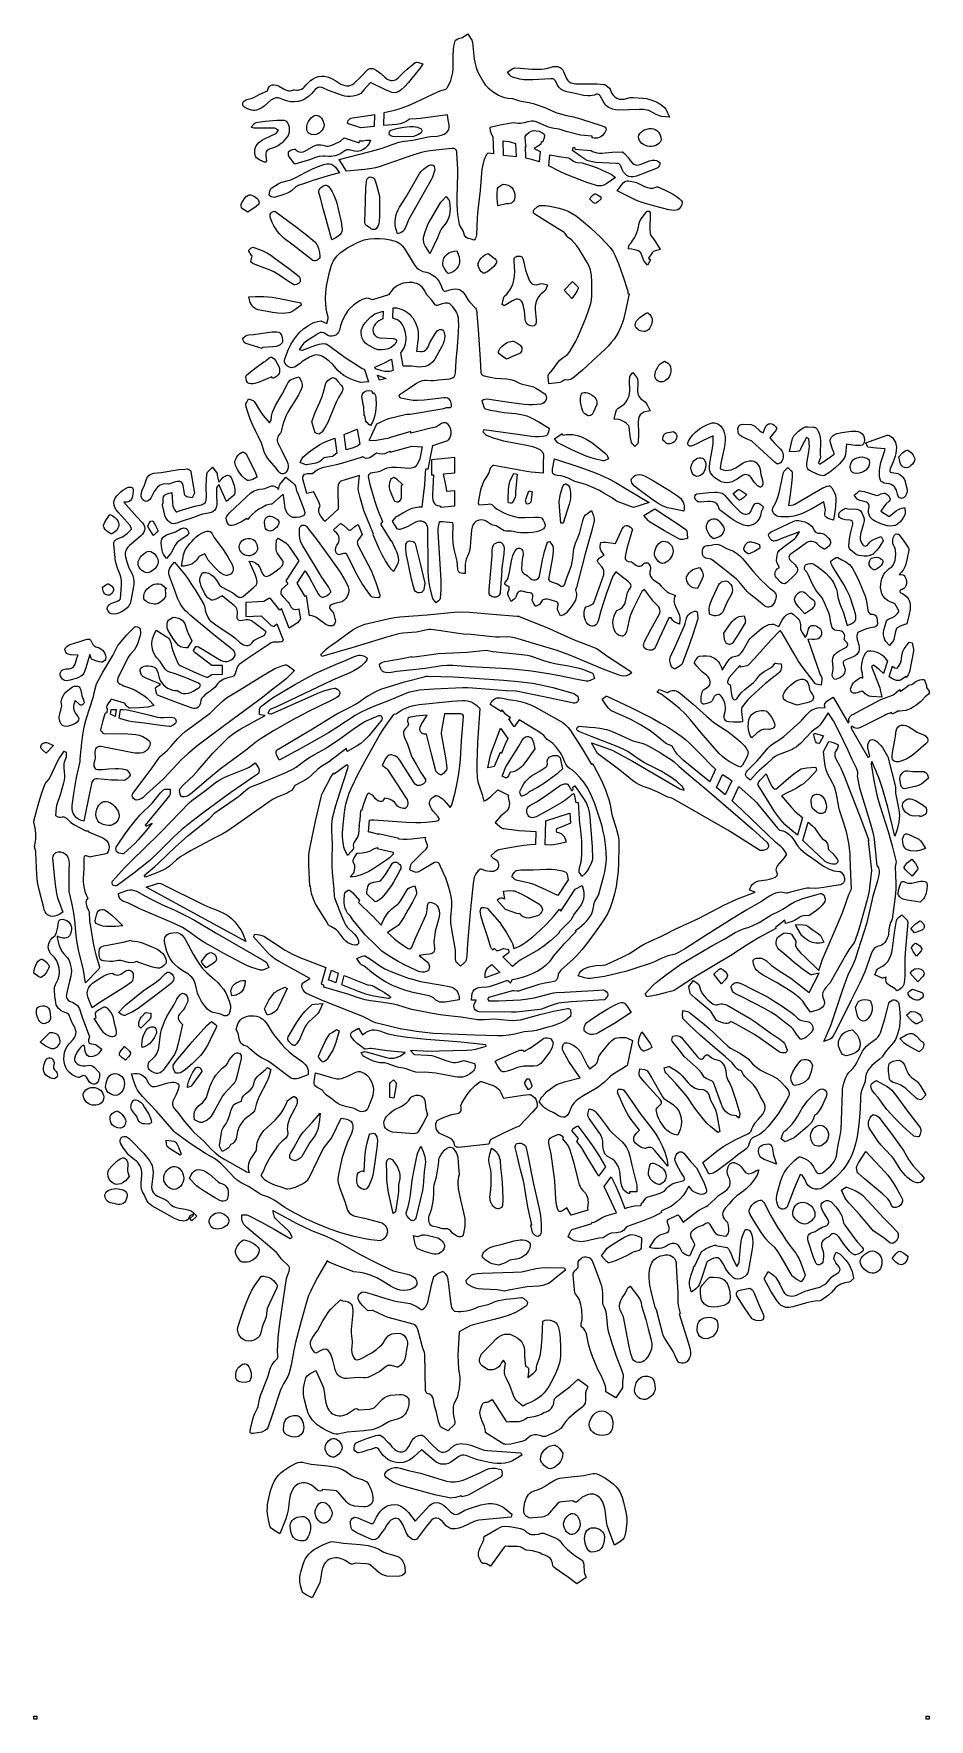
# Model space of a CAD drawing. Header units: centimetres. Extents: x 3 to 18, y 0.8 to 29.
import ezdxf

# ---------------------------------------------------------------- set-up
doc = ezdxf.new("R2010")
doc.units = ezdxf.units.CM
doc.layers.add('CUT', color=7, linetype='Continuous')

msp = doc.modelspace()

# ---------------------------------------------------------------- linework, layer by layer
at = {"layer": 'CUT'}
for points in [[(10.393621, 25.532852), (10.381667, 25.530803), (10.340801, 25.543384), (10.292077, 25.554303), (10.269846, 25.564343), (10.252159, 25.578052), (10.238222, 25.594904), (10.227236, 25.614376), (10.204028, 25.683254), (10.191025, 25.71109), (10.154698, 25.763776), (10.143875, 25.791423), (10.117036, 25.956155), (10.107995, 26.039019), (10.103751, 26.121932), (10.104394, 26.250954), (10.116311, 26.638248), (10.114855, 26.725764), (10.101094, 26.988373), (10.098842, 27.008434), (10.093956, 27.025312), (10.086499, 27.03906), (10.076539, 27.04973), (10.064141, 27.057371), (10.04937, 27.062037), (10.012971, 27.062648), (9.747821, 27.035327), (9.616242, 27.017789), (9.55134, 27.005694), (9.487274, 26.990484), (9.313004, 26.938014), (8.796561, 26.756012), (8.737988, 26.74038), (8.67782, 26.729541), (8.556004, 26.713979), (8.251389, 26.682707), (8.127345, 26.880866), (8.600534, 27.000074), (8.751573, 27.041162), (8.845836, 27.07109), (9.032281, 27.138306), (9.126483, 27.168507), (9.184361, 27.181258), (9.362531, 27.204511), (9.62017, 27.261389), (9.656712, 27.266426), (9.767961, 27.272951), (9.8151, 27.279326), (9.859393, 27.291269), (9.898912, 27.309506), (9.931734, 27.334766), (9.945032, 27.350255), (9.955933, 27.367772), (9.964196, 27.387408), (9.969582, 27.409253), (9.97185, 27.433398), (9.970758, 27.459934), (9.966066, 27.488952), (9.952134, 27.543352), (9.943605, 27.625655), (9.492361, 27.565161), (9.422377, 27.55961), (9.30888, 27.555066), (9.297983, 27.550252), (9.249834, 27.517564), (9.19951, 27.494111), (9.147435, 27.478139), (9.094034, 27.467893), (8.876076, 27.449104), (8.880874, 27.669333), (9.056752, 27.708689), (9.134855, 27.73032), (9.211786, 27.755508), (9.286925, 27.784684), (9.414958, 27.841234), (9.794994, 28.020573), (9.834141, 28.033851), (9.875757, 28.044486), (9.912447, 28.057592), (9.926635, 28.066669), (9.936819, 28.07828), (9.969355, 28.13899), (9.996474, 28.203286), (10.017923, 28.269814), (10.033452, 28.337217), (10.040336, 28.402535), (10.038565, 28.603011), (10.04617, 28.735977), (10.054456, 28.801538), (10.069115, 28.865131), (10.075482, 28.876705), (10.086509, 28.88676), (10.118716, 28.902979), (10.196958, 28.924527), (10.282205, 28.986707), (10.330506, 28.914111), (10.351291, 28.877412), (10.35844, 28.858676), (10.36251, 28.839572), (10.391408, 28.559032), (10.403873, 28.490144), (10.421626, 28.422412), (10.446262, 28.356167), (10.479376, 28.291738), (10.544736, 28.177098), (10.58133, 28.123687), (10.60198, 28.099857), (10.624722, 28.078668), (10.708882, 28.013646), (10.75311, 27.984312), (10.799218, 27.958289), (10.847542, 27.936472), (10.898419, 27.919755), (10.952184, 27.909032), (11.029995, 27.903249), (11.050759, 27.898125), (11.133968, 27.865562), (11.176174, 27.855826), (11.24544, 27.847506), (11.313621, 27.834756), (11.380668, 27.818095), (11.446534, 27.798045), (11.574527, 27.749853), (11.755915, 27.669187), (11.815188, 27.64908), (11.934689, 27.618682), (12.054177, 27.592507), (12.172109, 27.559916), (12.536636, 27.444097), (12.56322, 27.433049), (12.58244, 27.420705), (12.594675, 27.40688), (12.600306, 27.391393), (12.599714, 27.374058), (12.593279, 27.354693), (12.581382, 27.333114), (12.564402, 27.309139), (12.539093, 27.28071), (12.51296, 27.259835), (12.485924, 27.245837), (12.457908, 27.238038), (12.428834, 27.235762), (12.398625, 27.238333), (12.367386, 27.245034), (12.365434, 27.273072), (12.169394, 27.288465), (11.93189, 27.349399), (11.815829, 27.387836), (11.726978, 27.397336), (11.67923, 27.408037), (11.633317, 27.423458), (11.456529, 27.499745), (11.411176, 27.514322), (11.38268, 27.519034), (11.353001, 27.519052), (11.291109, 27.509577), (11.227518, 27.495044), (11.164251, 27.484599), (11.125326, 27.484881), (11.046908, 27.492735), (11.008684, 27.490833), (10.827508, 27.455132), (10.649888, 27.415662), (10.658308, 27.359588), (10.672583, 27.3137), (10.692634, 27.276967), (10.70547, 27.262705), (10.714558, 26.974291), (10.638132, 26.98457), (10.614256, 26.978687), (10.595185, 26.961444), (10.577856, 26.930129), (10.551651, 26.860802), (10.533192, 26.790541), (10.520817, 26.719547), (10.512863, 26.648022), (10.49202, 26.360648), (10.455614, 26.080862), (10.446052, 25.987388), (10.439986, 25.895093), (10.427877, 25.617654), (10.424483, 25.594678), (10.417496, 25.571635), (10.407135, 25.550401)], [(7.946931, 28.258112), (8.009645, 28.232425), (8.069794, 28.199497), (8.156888, 28.142715), (8.189534, 28.127806), (8.223133, 28.11786), (8.256968, 28.113319), (8.290321, 28.114623), (8.322475, 28.122216), (8.352715, 28.136537), (8.380322, 28.158028), (8.485499, 28.260642), (8.607632, 28.385215), (8.628225, 28.397351), (8.648916, 28.403679), (8.669593, 28.404989), (8.690148, 28.402069), (8.710472, 28.395706), (8.749988, 28.375808), (8.788408, 28.350039), (8.824929, 28.32102), (8.894568, 28.258386), (8.928608, 28.230845), (8.961378, 28.212147), (8.993142, 28.202113), (9.024163, 28.200562), (9.054702, 28.207313), (9.085022, 28.222188), (9.115386, 28.245005), (9.204695, 28.337035), (9.266954, 28.395297), (9.332191, 28.450241), (9.399764, 28.50174), (9.410666, 28.506484), (9.42419, 28.507615), (9.456761, 28.502262), (9.527637, 28.483655), (9.491251, 28.422907), (9.47745, 28.404018), (9.351636, 28.248089), (9.287337, 28.171382), (9.220543, 28.097023), (9.171375, 28.050142), (9.14448, 28.030294), (9.115857, 28.0144), (9.085365, 28.00363), (9.052863, 27.999153), (9.018211, 28.002139), (8.981268, 28.013758), (8.904239, 28.048117), (8.655094, 28.167373), (8.541878, 28.045923), (8.49087, 27.986566), (8.478695, 27.977769), (8.446826, 27.962238), (8.407125, 27.949872), (8.362227, 27.941169), (8.314768, 27.936626), (8.26738, 27.936741), (8.222699, 27.942012), (8.18336, 27.952936), (7.949057, 28.036558), (7.853966, 28.081322), (7.834893, 28.087797), (7.80138, 28.091583), (7.773103, 28.085157), (7.748929, 28.070929), (7.727727, 28.051308), (7.67063, 27.984199), (7.615446, 27.934996), (7.558894, 27.896304), (7.500709, 27.86821), (7.440631, 27.850801), (7.378396, 27.844166), (7.313742, 27.84839), (7.246407, 27.863561), (7.129544, 27.907929), (7.10783, 27.913005), (7.086178, 27.914527), (7.063843, 27.911832), (7.040081, 27.904257), (7.01415, 27.891139), (6.985304, 27.871815), (6.872928, 27.775554), (6.832139, 27.745189), (6.788349, 27.720912), (6.740754, 27.705859), (6.715279, 27.702772), (6.688553, 27.703167), (6.660475, 27.707436), (6.594022, 27.7301), (6.53952, 27.757697), (6.525955, 27.768042), (6.51651, 27.778725), (6.512278, 27.789606), (6.512149, 27.812271), (6.517064, 27.831926), (6.526581, 27.848707), (6.540259, 27.862749), (6.557657, 27.874188), (6.578334, 27.883161), (6.668104, 27.904886), (6.70745, 27.923431), (6.785562, 27.966014), (6.924478, 28.029277), (6.937461, 28.066529), (6.955109, 28.095842), (6.977352, 28.11689), (7.004122, 28.129351), (7.035349, 28.132898), (7.070963, 28.127208), (7.110897, 28.111955), (7.204567, 28.05641), (7.254915, 28.034678), (7.281123, 28.02917), (7.308401, 28.028358), (7.337033, 28.033084), (7.367304, 28.044191), (7.38303, 28.046658), (7.419556, 28.04094), (7.436765, 28.041938), (7.495575, 28.059559), (7.522158, 28.072142), (7.542395, 28.089532), (7.576237, 28.130752), (7.611795, 28.169075), (7.649462, 28.203352), (7.689628, 28.232429), (7.732685, 28.255158), (7.779026, 28.270387), (7.829041, 28.276965), (7.883122, 28.273741)], [(12.331288, 27.947825), (12.294655, 27.946969), (12.221239, 27.954276), (12.079559, 27.987177), (11.943391, 28.013423), (11.8792, 28.035219), (11.860523, 28.045476), (11.842653, 28.058958), (11.810037, 28.093318), (11.782772, 28.133745), (11.751164, 28.197583), (11.738475, 28.213197), (11.724421, 28.223527), (11.709211, 28.22958), (11.676164, 28.232873), (11.373473, 28.213438), (11.284428, 28.212343), (11.220484, 28.216692), (11.156569, 28.226274), (11.093238, 28.24006), (11.031051, 28.257022), (11.007758, 28.270179), (10.98693, 28.291658), (10.947034, 28.340552), (11.007588, 28.387086), (11.037888, 28.406362), (11.053061, 28.412169), (11.068253, 28.414342), (11.164587, 28.411109), (11.357325, 28.394827), (11.453748, 28.390384), (11.510871, 28.392435), (11.568275, 28.39954), (11.624993, 28.41126), (11.71716, 28.436307), (11.7528, 28.438903), (11.786386, 28.435007), (11.817319, 28.424685), (11.845002, 28.407997), (11.868836, 28.385009), (11.888224, 28.355783), (11.918679, 28.273623), (11.936596, 28.235617), (11.957272, 28.205594), (11.981663, 28.182781), (12.010724, 28.166409), (12.04541, 28.155707), (12.086674, 28.149904), (12.347465, 28.14868), (12.453261, 28.14594), (12.558601, 28.138637), (12.575129, 28.135059), (12.592484, 28.127839), (12.626796, 28.104997), (12.655787, 28.075165), (12.666489, 28.059206), (12.693572, 27.996093), (12.718308, 27.957223), (12.747659, 27.926882), (12.781376, 27.905166), (12.819206, 27.892172), (12.860898, 27.887995), (12.906201, 27.892734), (13.002814, 27.917717), (13.054007, 27.920497), (13.217261, 27.909269), (13.27498, 27.900328), (13.331269, 27.887409), (13.385864, 27.870082), (13.438502, 27.847917), (13.488916, 27.820486), (13.536844, 27.787358), (13.582019, 27.748105), (13.602399, 27.720997), (13.660574, 27.586826), (13.526838, 27.600924), (13.493727, 27.610062), (13.442038, 27.634686), (13.341113, 27.689565), (13.315226, 27.699852), (13.288677, 27.707188), (13.222623, 27.715914), (13.155093, 27.717579), (12.807409, 27.707511), (12.755736, 27.712105), (12.705458, 27.723544), (12.657035, 27.743968), (12.633662, 27.758219), (12.610925, 27.77552), (12.593538, 27.792542), (12.578157, 27.811888), (12.551366, 27.855301), (12.499353, 27.945235), (12.487712, 27.956733), (12.471828, 27.966468), (12.455337, 27.972276), (12.441872, 27.971989), (12.404815, 27.960039), (12.367981, 27.952083)], [(6.889123, 27.521359), (7.081461, 27.537568), (7.15561, 27.538815), (7.207004, 27.536333), (7.235147, 27.526437), (7.245754, 27.518131), (7.264313, 27.492185), (7.278204, 27.460914), (7.287334, 27.426017), (7.291608, 27.389195), (7.290932, 27.352147), (7.285213, 27.316575), (7.274356, 27.284177), (7.258268, 27.256655), (7.20226, 27.191147), (7.171622, 27.161566), (7.139087, 27.134612), (7.104552, 27.11067), (7.067911, 27.090124), (7.029061, 27.073358), (6.957254, 27.050992), (6.933735, 27.038626), (6.91666, 27.023703), (6.905348, 27.006274), (6.899121, 26.986384), (6.897298, 26.964081), (6.899199, 26.939412), (6.90631, 26.899052), (6.908716, 26.858023), (6.886896, 26.828894), (6.79862, 26.870632), (6.759293, 26.893875), (6.74413, 26.907718), (6.733225, 26.923662), (6.721206, 26.954045), (6.714365, 26.98554), (6.712697, 27.017503), (6.716194, 27.04929), (6.72485, 27.080256), (6.738658, 27.109757), (6.757614, 27.137148), (6.781709, 27.161786), (6.827417, 27.195319), (6.877519, 27.223784), (6.981541, 27.2759), (7.046547, 27.302481), (7.066907, 27.313278), (7.079819, 27.324112), (7.112335, 27.366277), (7.060458, 27.398214), (7.042985, 27.402355), (6.702732, 27.402464), (6.653258, 27.418923), (6.695491, 27.470217), (6.714735, 27.490146), (6.734921, 27.500358), (6.811739, 27.512389)], [(7.743522, 27.298182), (7.717621, 27.294167), (7.666865, 27.300784), (7.644113, 27.306843), (7.624026, 27.315867), (7.607294, 27.328706), (7.594602, 27.34621), (7.586638, 27.369228), (7.584089, 27.398609), (7.588001, 27.440598), (7.598159, 27.480852), (7.613705, 27.518223), (7.633779, 27.551559), (7.657523, 27.579712), (7.684076, 27.601529), (7.712581, 27.615862), (7.742179, 27.62156), (7.76631, 27.618506), (7.789746, 27.608365), (7.811737, 27.5921), (7.831534, 27.570672), (7.84839, 27.545042), (7.861554, 27.516171), (7.870279, 27.485021), (7.873816, 27.452552), (7.870252, 27.426089), (7.85939, 27.398925), (7.842599, 27.372362), (7.821247, 27.347704), (7.796705, 27.326253), (7.77034, 27.309312)], [(8.29317, 27.548706), (8.309129, 27.560889), (8.328376, 27.570087), (8.350634, 27.576877), (8.547641, 27.605416), (8.717468, 27.635861), (8.713049, 27.432189), (8.488425, 27.412598), (8.267988, 27.48229), (8.272222, 27.51307), (8.280775, 27.532958)], [(9.028724, 27.263677), (9.010916, 27.268028), (8.992757, 27.278222), (8.977126, 27.29205), (8.9669, 27.307305), (8.966357, 27.322266), (8.972578, 27.341301), (8.983053, 27.358794), (8.995271, 27.369126), (9.073426, 27.394582), (9.113649, 27.403926), (9.209111, 27.419257), (9.319672, 27.430302), (9.374927, 27.431483), (9.407385, 27.427912), (9.439833, 27.41911), (9.50197, 27.392263), (9.507933, 27.380815), (9.510413, 27.359964), (9.508907, 27.33852), (9.502911, 27.325295), (9.474738, 27.30724), (9.444618, 27.291828), (9.375065, 27.262574), (9.189668, 27.261003)], [(13.363457, 27.099263), (13.327205, 27.097865), (13.292672, 27.102602), (13.259326, 27.113505), (13.228271, 27.129619), (13.20061, 27.149987), (13.177446, 27.173653), (13.159881, 27.199662), (13.14902, 27.227059), (13.145965, 27.254887), (13.15172, 27.284905), (13.165594, 27.31283), (13.186558, 27.33798), (13.213581, 27.35967), (13.245634, 27.377215), (13.281687, 27.389933), (13.320709, 27.397139), (13.361671, 27.398148), (13.394703, 27.39295), (13.424962, 27.38155), (13.451959, 27.364514), (13.475201, 27.342409), (13.4942, 27.3158), (13.508463, 27.285254), (13.517499, 27.251337), (13.520818, 27.214614), (13.516626, 27.191625), (13.504443, 27.169662), (13.485406, 27.149414), (13.460651, 27.131564), (13.431317, 27.116798), (13.39854, 27.105803)], [(7.892197, 27.108117), (7.916282, 27.102866), (7.943095, 27.104086), (7.971988, 27.110457), (8.002313, 27.120656), (8.125003, 27.173288), (8.148311, 27.186138), (8.211648, 27.241802), (8.461329, 27.161222), (8.46891, 27.194034), (8.504125, 27.191052), (8.529975, 27.193643), (8.579246, 27.20337), (8.653146, 27.201073), (8.628892, 27.149175), (8.598435, 27.105167), (8.562711, 27.069457), (8.522653, 27.042452), (8.479196, 27.024557), (8.433276, 27.016181), (8.385825, 27.017729), (8.295239, 27.040496), (8.276012, 27.041498), (8.257435, 27.039382), (8.220099, 27.025328), (8.152973, 26.979513), (8.123617, 26.964028), (8.091747, 26.951138), (8.058218, 26.941041), (8.023884, 26.933939), (7.989599, 26.93003), (7.956217, 26.929514), (7.889296, 26.936842), (7.855838, 26.937944), (7.79296, 26.931512), (7.733002, 26.914912), (7.630534, 26.872745), (7.496815, 26.834888), (7.38742, 26.798983), (7.309438, 26.897075), (7.28668, 26.933096), (7.279521, 26.954914), (7.277534, 26.981149), (7.280923, 27.005444), (7.289893, 27.021444), (7.315276, 27.036933), (7.346417, 27.048905), (7.37502, 27.054339), (7.385777, 27.053661), (7.392787, 27.050216), (7.409795, 27.034419), (7.443091, 27.0134), (7.459372, 27.007594), (7.491181, 27.003932), (7.521964, 27.008925), (7.55169, 27.020242), (7.695507, 27.102198), (7.725072, 27.114636), (7.754924, 27.123365), (7.785813, 27.127731), (7.818488, 27.12708), (7.8537, 27.12076)], [(10.926392, 27.188046), (10.975656, 27.178479), (11.083536, 27.14968), (11.092382, 26.926673), (10.883552, 26.948185), (10.876769, 27.194532)], [(11.533414, 27.167781), (11.510192, 27.178187), (11.506167, 27.135748), (11.502652, 27.132037), (11.469081, 27.109394), (11.393628, 27.065994), (11.460577, 27.028584), (11.49461, 27.013879), (11.478133, 26.840143), (11.37081, 26.874166), (11.258281, 26.900457), (11.250425, 27.099319), (11.263548, 27.095442), (11.247666, 27.169166), (11.244475, 27.265754), (11.254995, 27.28291), (11.26887, 27.2995), (11.304024, 27.329248), (11.344613, 27.351537), (11.385314, 27.362906), (11.430284, 27.36251), (11.477197, 27.352074), (11.521453, 27.333269), (11.55845, 27.307764), (11.56407, 27.297923), (11.566139, 27.282754), (11.56138, 27.242109), (11.547677, 27.197191)], [(12.529279, 26.438696), (12.493492, 26.437187), (12.456668, 26.441377), (12.421807, 26.449444), (12.279508, 26.495522), (11.923052, 26.636063), (11.816345, 26.682717), (11.63983, 26.772847), (11.657559, 26.960575), (11.816286, 26.929814), (11.962385, 26.906182), (11.99415, 26.89426), (12.054694, 26.852392), (12.086487, 26.835068), (12.113294, 26.828439), (12.199152, 26.82117), (12.323639, 26.787307), (12.437943, 26.743148), (12.657027, 26.647571), (12.684135, 26.63253), (12.756507, 26.57949), (12.611225, 26.4753), (12.561026, 26.447725)], [(13.469568, 26.849539), (13.489837, 26.834915), (13.500309, 26.818541), (13.498992, 26.796875), (13.488849, 26.771822), (13.473082, 26.749269), (13.454895, 26.735099), (13.283306, 26.665878), (13.109093, 26.603011), (13.060434, 26.590369), (13.017408, 26.588233), (12.979587, 26.59587), (12.946541, 26.612545), (12.917841, 26.637525), (12.893059, 26.670079), (12.871764, 26.709471), (12.846049, 26.773342), (12.83795, 26.787347), (12.829008, 26.79761), (12.819, 26.804754), (12.794893, 26.812181), (12.763845, 26.814619), (12.539454, 26.8217), (12.428515, 26.831184), (12.374084, 26.839826), (12.320623, 26.851988), (12.282894, 26.865034), (12.24645, 26.882886), (12.176285, 26.928769), (12.038901, 27.031559), (12.047548, 27.081029), (12.071769, 27.087634), (12.074248, 27.052302), (12.349865, 27.03237), (12.375106, 27.016198), (12.410237, 27.001069), (12.447786, 26.991571), (12.487839, 26.987447), (12.530483, 26.988441), (12.699729, 26.999983), (12.869177, 27.007122), (12.882701, 27.003665), (12.909956, 26.982069), (12.96267, 26.917918), (13.002336, 26.86376), (13.044117, 26.817613), (13.066809, 26.800894), (13.09124, 26.7902), (13.117207, 26.786629), (13.144884, 26.789212), (13.173907, 26.796559), (13.326496, 26.856189), (13.373569, 26.868079), (13.397221, 26.870578), (13.419782, 26.868643), (13.444538, 26.861189)], [(7.315641, 26.540274), (7.40088, 26.580005), (7.569966, 26.669874), (7.693682, 26.72709), (7.819323, 26.779474), (7.873503, 26.797449), (7.920211, 26.807073), (7.961021, 26.807773), (7.997507, 26.79898), (8.031244, 26.780124), (8.063806, 26.750633), (8.096768, 26.709938), (8.131703, 26.657468), (7.980638, 26.615907), (7.68596, 26.52519), (7.564073, 26.485423), (7.443435, 26.442352), (7.42226, 26.432261), (7.402283, 26.419144), (7.326643, 26.354828), (7.285987, 26.328449), (7.226104, 26.302301), (7.164341, 26.279978), (7.037894, 26.244304), (7.01478, 26.246121), (6.987618, 26.25663), (6.9652, 26.270153), (6.956316, 26.281011), (6.968383, 26.353629), (6.980705, 26.38562), (6.989181, 26.397906), (6.999483, 26.406716), (7.104649, 26.47126), (7.162205, 26.497898), (7.193829, 26.508045), (7.272199, 26.525448)], [(8.667057, 26.585302), (8.691084, 26.577895), (8.711212, 26.566966), (8.722185, 26.553596), (8.746759, 26.473212), (8.800955, 26.268222), (8.801724, 25.935237), (8.798531, 25.838441), (8.792977, 25.806683), (8.780932, 25.775073), (8.764413, 25.744803), (8.745435, 25.717066), (8.730508, 25.708621), (8.707163, 25.70476), (8.683743, 25.705922), (8.668592, 25.712549), (8.65206, 25.727872), (8.59379, 25.765932), (8.576759, 25.781183), (8.563567, 25.800318), (8.555798, 25.824896), (8.555037, 25.856479), (8.563655, 25.98277), (8.576327, 26.408266), (8.583853, 26.498363), (8.590858, 26.542802), (8.598141, 26.557855), (8.612031, 26.572574), (8.628716, 26.583734), (8.644385, 26.588106)], [(9.542851, 26.718977), (9.583414, 26.750136), (9.625926, 26.776707), (9.643258, 26.78477), (9.661064, 26.789506), (9.678462, 26.790195), (9.694567, 26.786119), (9.708496, 26.776562), (9.719365, 26.760805), (9.726292, 26.73813), (9.728392, 26.707819), (9.690216, 26.581926), (9.671052, 26.539768), (9.292197, 25.866488), (9.27154, 25.822425), (9.235506, 25.73151), (9.212293, 25.689618), (9.192297, 25.670908), (9.165134, 25.657085), (9.105618, 25.632977), (9.076332, 25.726677), (9.067869, 25.781496), (9.065829, 25.834555), (9.069892, 25.886096), (9.07974, 25.936362), (9.095052, 25.985593), (9.115509, 26.034031), (9.140791, 26.08192), (9.250287, 26.256087), (9.399332, 26.516267), (9.476639, 26.644608), (9.506505, 26.683659)], [(6.488662, 26.077748), (6.483879, 26.100552), (6.487649, 26.128898), (6.497628, 26.157845), (6.511476, 26.182458), (6.543658, 26.225597), (6.570972, 26.257292), (6.595579, 26.277931), (6.619639, 26.287902), (6.645312, 26.287593), (6.67476, 26.277394), (6.710141, 26.257692), (6.753616, 26.228875), (6.761824, 26.220568), (6.769166, 26.208342), (6.780185, 26.177592), (6.784541, 26.147538), (6.783554, 26.136183), (6.780102, 26.129094), (6.739014, 26.094536), (6.59552, 25.998123), (6.533235, 26.036259), (6.507053, 26.055302)], [(8.136685, 25.616462), (8.104766, 25.589356), (8.061799, 25.561835), (8.006737, 25.532392), (7.86189, 26.06063), (7.816467, 26.233985), (7.788576, 26.326046), (7.788048, 26.349392), (7.793957, 26.372584), (7.808234, 26.395481), (7.832807, 26.417939), (7.855608, 26.433133), (7.875951, 26.44325), (7.894407, 26.448201), (7.911548, 26.447894), (7.927947, 26.442241), (7.944174, 26.431151), (7.978405, 26.392302), (8.012546, 26.339524), (8.040257, 26.284898), (8.062668, 26.228733), (8.08091, 26.171339), (8.159866, 25.832944), (8.174873, 25.750888), (8.176652, 25.710367), (8.171579, 25.675461), (8.158607, 25.644662)], [(9.772792, 25.570008), (9.64863, 25.298977), (9.627627, 25.337099), (9.568076, 25.433592), (9.553553, 25.464479), (9.543782, 25.497068), (9.540015, 25.532764), (9.543505, 25.572969), (9.562389, 25.652893), (9.589028, 25.728487), (9.621799, 25.800662), (9.659079, 25.870327), (9.832144, 26.162774), (9.845623, 26.181752), (9.921972, 26.260996), (9.970012, 26.192619), (9.977889, 26.168726), (9.983896, 26.111724), (9.985834, 26.055793), (9.98288, 26.001076), (9.974212, 25.947715), (9.959007, 25.895855), (9.936443, 25.845637), (9.905698, 25.797206), (9.865948, 25.750705), (9.836363, 25.711595), (9.813282, 25.666083)], [(11.045741, 26.375371), (11.060626, 26.338836), (11.068903, 26.296583), (11.070693, 26.248801), (11.067644, 26.222181), (11.060228, 26.198891), (11.048677, 26.179091), (11.033222, 26.162944), (11.014093, 26.15061), (10.991521, 26.142252), (10.965737, 26.13803), (10.925273, 26.13707), (10.789021, 26.105172), (10.777127, 26.244381), (10.774255, 26.31355), (10.778778, 26.38167), (10.78356, 26.396017), (10.792828, 26.409447), (10.819484, 26.433187), (10.86794, 26.465618), (10.91769, 26.460526), (10.960223, 26.448766), (10.995662, 26.430526), (11.024127, 26.405998)], [(12.409789, 26.301807), (12.421228, 26.302332), (12.433329, 26.299709), (12.458939, 26.287787), (12.511704, 26.256599), (12.514771, 26.214764), (12.464683, 26.169883), (12.43974, 26.151664), (12.427357, 26.146344), (12.415059, 26.144589), (12.403501, 26.147006), (12.39203, 26.153159), (12.369277, 26.173397), (12.323979, 26.222627), (12.365217, 26.270134), (12.386557, 26.290466)], [(13.871342, 26.124214), (13.860332, 26.099321), (13.844399, 26.075485), (13.824382, 26.054669), (13.801119, 26.038835), (13.77545, 26.029945), (13.735556, 26.027157), (13.694301, 26.031057), (13.652779, 26.039164), (13.417438, 26.099932), (13.223705, 26.154372), (13.153968, 26.176836), (13.086423, 26.204932), (12.784228, 26.355953), (12.887314, 26.487148), (12.908336, 26.5042), (12.930377, 26.514902), (12.953675, 26.520222), (12.978467, 26.521129), (13.00499, 26.518592), (13.064179, 26.507064), (13.110805, 26.492442), (13.24605, 26.426141), (13.292147, 26.408549), (13.340032, 26.399204), (13.364885, 26.398748), (13.390472, 26.401702), (13.41689, 26.408516), (13.451207, 26.421425), (13.467639, 26.419539), (13.579251, 26.369658), (13.681688, 26.319642), (13.731099, 26.291573), (13.778677, 26.260407), (13.823951, 26.225351), (13.86645, 26.185613), (13.87524, 26.169323), (13.876591, 26.148202)], [(6.96887, 25.947205), (6.97358, 25.966591), (6.983865, 25.982783), (6.999866, 25.996089), (7.021724, 26.00682), (7.049579, 26.015284), (7.388657, 25.7624), (7.555485, 25.634245), (7.71775, 25.501178), (7.738022, 25.479771), (7.755243, 25.453673), (7.769577, 25.423906), (7.781189, 25.391495), (7.796902, 25.322837), (7.803697, 25.255887), (7.801045, 25.23799), (7.792187, 25.220451), (7.778075, 25.204703), (7.759665, 25.192183), (7.737909, 25.184323), (7.713762, 25.18256), (7.688178, 25.188328), (7.662111, 25.203061), (7.356547, 25.446296), (7.207928, 25.559049), (7.166889, 25.595849), (7.129319, 25.63493), (7.095027, 25.676356), (7.063821, 25.72019), (7.035507, 25.766497), (7.009893, 25.815341), (6.986788, 25.866785), (6.975615, 25.897611), (6.969596, 25.924315)], [(11.636115, 23.276143), (11.644457, 23.289426), (11.676466, 23.325591), (11.705935, 23.36386), (11.792775, 23.480622), (11.82576, 23.51664), (11.863042, 23.549427), (11.930463, 23.594658), (11.952817, 23.615504), (11.992503, 23.666204), (12.092863, 23.83572), (12.12207, 23.892554), (12.173841, 24.009355), (12.264839, 24.23633), (12.307124, 24.350919), (12.344882, 24.466848), (12.358186, 24.528591), (12.363845, 24.592808), (12.364283, 24.657998), (12.359453, 24.832852), (12.353963, 24.942794), (12.346259, 24.996957), (12.333207, 25.050199), (12.313275, 25.102234), (12.284932, 25.152774), (12.14754, 25.379108), (12.109953, 25.433284), (12.068184, 25.484375), (12.02079, 25.531319), (11.966329, 25.573055), (11.947383, 25.59142), (11.916032, 25.638043), (11.897212, 25.65684), (11.783053, 25.729933), (11.527577, 25.884971), (11.390381, 25.972933), (11.384264, 25.984412), (11.382025, 26.003485), (11.383877, 26.023247), (11.390031, 26.03679), (11.443258, 26.086362), (11.471737, 26.104874), (11.485852, 26.11009), (11.499661, 26.111672), (11.578203, 26.10651), (11.656684, 26.096919), (11.734754, 26.083599), (11.812064, 26.067249), (11.88954, 26.04462), (11.962363, 26.014234), (12.031184, 25.977238), (12.096653, 25.93478), (12.159419, 25.888007), (12.220133, 25.838066), (12.338004, 25.733274), (12.510307, 25.57379), (12.592784, 25.490535), (12.670427, 25.403315), (12.712849, 25.343321), (12.74822, 25.277227), (12.806423, 25.137707), (12.886112, 24.91567), (12.960454, 24.691591), (12.963379, 24.678356), (12.964917, 24.63623), (12.988525, 24.629855), (12.92618, 24.34362), (12.890803, 24.202208), (12.869311, 24.133046), (12.844234, 24.065339), (12.81274, 23.997264), (12.775432, 23.932498), (12.733076, 23.870726), (12.686439, 23.811634), (12.636285, 23.754907), (12.583382, 23.700231), (12.294049, 23.432597), (12.20399, 23.352103), (12.07128, 23.239536), (12.027741, 23.207284), (12.003668, 23.194992), (11.977432, 23.186817), (11.948562, 23.183927), (11.906757, 23.18751), (11.896378, 23.184123), (11.851033, 23.155456), (11.827232, 23.145287), (11.781138, 23.137233), (11.641053, 23.121673), (11.630761, 23.238576), (11.631853, 23.258899)], [(13.28287, 26.010663), (13.290773, 26.01505), (13.303531, 26.017004), (13.316137, 26.016407), (13.323588, 26.013142), (13.336413, 25.986503), (13.341194, 25.957216), (13.335591, 25.719928), (13.340849, 25.641745), (13.345167, 25.623416), (13.353076, 25.605547), (13.376391, 25.57072), (13.430062, 25.501463), (13.509166, 25.370351), (13.420529, 25.351052), (13.396119, 25.337991), (13.371164, 25.313875), (13.309021, 25.225111), (13.346243, 25.200623), (13.293756, 25.109472), (13.240797, 25.177591), (13.226062, 25.201824), (13.189295, 25.30386), (13.180916, 25.317965), (13.170386, 25.329755), (13.14086, 25.3482), (13.10565, 25.36026), (13.030545, 25.378229), (12.973878, 25.383833), (12.980438, 25.435189), (12.987358, 25.447815), (13.02093, 25.486278), (13.050319, 25.526325), (13.075806, 25.568009), (13.097671, 25.611383), (13.116197, 25.656497), (13.131664, 25.703405), (13.161913, 25.830409), (13.173593, 25.857273), (13.206222, 25.909339)], [(10.650912, 21.685896), (10.633346, 21.629037), (10.620023, 21.603998), (10.584173, 21.550198), (10.553949, 21.49458), (10.528778, 21.437319), (10.508086, 21.37859), (10.4913, 21.31857), (10.477847, 21.257436), (10.458644, 21.132527), (10.462931, 21.107642), (10.471133, 21.092796), (10.622913, 21.108401), (10.647839, 21.109616), (10.670082, 21.107528), (10.685871, 21.099512), (10.729195, 21.058615), (10.775405, 21.023118), (10.82409, 20.992471), (10.874842, 20.966123), (10.927251, 20.943522), (10.980907, 20.924117), (11.090327, 20.892694), (11.128261, 20.885421), (11.167096, 20.88181), (11.246667, 20.882167), (11.40784, 20.889335), (11.474288, 20.888667), (11.503986, 20.883694), (11.515554, 20.878663), (11.524022, 20.871407), (11.547473, 20.836197), (11.566893, 20.7954), (11.577204, 20.755614), (11.577356, 20.738162), (11.573328, 20.723437), (11.563536, 20.708333), (11.549847, 20.694429), (11.513905, 20.670567), (11.471744, 20.652535), (11.429609, 20.64102), (11.365715, 20.630884), (11.300826, 20.625266), (11.170467, 20.624207), (11.118435, 20.630697), (11.014822, 20.652195), (10.989326, 20.654308), (10.927363, 20.653923), (10.894439, 20.662397), (10.864535, 20.676466), (10.785019, 20.728785), (10.75927, 20.741774), (10.703079, 20.754889), (10.67733, 20.765708), (10.590895, 20.824009), (10.568185, 20.834706), (10.542938, 20.840798), (10.497054, 20.842228), (10.456759, 20.834857), (10.422179, 20.819008), (10.393439, 20.795002), (10.370667, 20.763164), (10.353989, 20.723815), (10.343531, 20.677278), (10.331132, 20.470428), (10.322395, 20.394018), (10.310425, 20.318268), (10.296984, 20.273889), (10.257321, 20.187435), (10.243522, 20.143047), (10.238023, 20.095183), (10.240838, 19.947668), (10.201223, 19.947597), (10.170677, 19.950664), (10.147996, 19.957708), (10.131976, 19.96957), (10.121416, 19.98709), (10.11511, 20.011109), (10.103873, 20.14999), (10.089798, 20.217818), (10.056585, 20.353459), (10.037868, 20.446807), (10.035248, 20.478061), (10.034171, 20.551704), (10.035766, 20.772771), (10.0325, 20.792489), (10.030664, 20.794971), (9.918432, 20.805848), (9.862387, 20.808964), (9.806546, 20.808279), (9.802602, 20.804904), (9.795136, 20.782916), (9.785963, 20.730113), (9.781956, 20.695913), (9.780913, 20.639979), (9.821727, 20.015411), (9.832147, 19.825867), (9.833939, 19.75092), (9.83229, 19.675781), (9.820423, 19.526052), (9.811914, 19.506692), (9.794354, 19.488349), (9.75287, 19.452379), (9.705963, 19.507329), (9.69708, 19.527294), (9.654965, 19.701216), (9.637789, 19.788774), (9.626533, 19.876821), (9.619316, 19.998744), (9.616628, 20.121052), (9.614033, 20.626168), (9.610876, 20.712739), (9.604355, 20.746099), (9.589692, 20.774104), (9.56823, 20.796297), (9.541313, 20.812219), (9.510286, 20.821414), (9.476491, 20.823422), (9.441272, 20.817786), (9.405974, 20.804048), (9.277124, 20.734051), (9.211517, 20.703938), (9.178048, 20.692332), (9.143993, 20.683876), (9.126558, 20.684059), (9.102191, 20.693431), (9.021995, 20.822682), (9.088292, 20.900717), (9.1109, 20.910068), (9.205537, 20.965372), (9.301481, 21.017166), (9.351406, 21.037847), (9.403411, 21.052969), (9.458083, 21.060972), (9.516006, 21.060297), (9.526602, 21.063607), (9.521245, 21.062404), (9.562197, 21.430848), (9.573593, 21.625986), (9.581921, 21.690177), (9.585158, 21.706491), (9.620106, 21.694822), (9.697109, 22.088979), (9.930378, 22.167061), (9.946091, 22.174794), (9.959785, 22.185055), (9.981372, 22.211874), (9.995642, 22.244952), (10.0031, 22.281725), (10.00425, 22.319627), (9.999596, 22.356093), (9.98964, 22.388559), (9.974888, 22.414458), (9.953446, 22.439561), (9.933368, 22.457256), (9.913499, 22.467648), (9.89268, 22.470845), (9.869754, 22.466953), (9.843565, 22.456078), (9.776769, 22.413803), (9.747019, 22.39851), (9.713234, 22.388865), (9.642547, 22.374629), (9.330491, 22.297813), (9.328718, 22.321357), (8.966292, 22.22022), (8.966797, 22.213456), (8.752905, 22.172323), (8.727762, 22.169705), (8.636129, 22.171251), (8.633302, 22.186735), (8.757888, 22.454347), (8.951819, 22.538718), (9.25443, 22.611549), (9.315582, 22.615068), (9.881736, 22.706465), (9.925659, 22.72337), (9.987988, 22.724653), (10.000181, 22.729463), (10.008774, 22.738889), (10.012645, 22.75434), (10.010671, 22.777226), (9.998265, 22.821228), (9.9887, 22.841153), (9.976312, 22.858639), (9.960665, 22.872894), (9.941323, 22.883127), (9.91785, 22.888547), (9.88981, 22.888363), (9.552489, 22.849005), (9.43987, 22.842124), (9.370325, 22.845116), (9.300556, 22.855731), (9.161259, 22.884632), (9.151514, 22.889739), (9.142381, 22.899721), (9.130905, 22.924323), (9.132775, 22.932158), (9.148843, 22.950064), (9.283049, 23.040396), (9.409438, 23.12056), (9.456714, 23.148061), (9.505296, 23.170336), (9.53117, 23.178291), (9.558681, 23.183472), (9.588267, 23.185391), (9.664786, 23.180267), (9.70958, 23.18016), (9.799959, 23.186777), (9.98157, 23.208306), (10.013162, 23.21436), (10.036636, 23.225564), (10.053254, 23.241163), (10.064279, 23.260399), (10.070973, 23.282516), (10.074599, 23.306759), (10.088698, 23.510566), (10.110902, 23.740145), (10.126696, 23.9855), (10.130472, 24.107783), (10.129065, 24.168586), (10.124598, 24.229071), (10.118753, 24.260238), (10.10809, 24.291519), (10.093338, 24.322526), (10.075231, 24.352874), (10.031868, 24.410048), (9.98385, 24.459947), (9.969984, 24.468236), (9.951439, 24.47264), (9.905084, 24.471803), (9.85434, 24.461463), (9.772034, 24.433996), (9.758513, 24.433765), (9.747221, 24.437134), (9.73741, 24.444003), (9.6786, 24.525543), (9.606205, 24.600941), (9.591551, 24.621136), (9.562248, 24.680319), (9.541301, 24.713264), (9.517449, 24.74166), (9.490748, 24.765542), (9.461256, 24.784944), (9.42903, 24.799903), (9.394127, 24.810453), (9.356604, 24.816629), (9.303091, 24.819465), (9.251381, 24.816578), (9.201712, 24.807683), (9.154323, 24.792491), (9.109453, 24.770717), (9.067339, 24.742072), (9.028219, 24.706271), (8.992332, 24.663025), (8.955317, 24.61328), (8.686165, 24.526508), (8.659576, 24.5404), (8.62244, 24.552167), (8.587233, 24.554731), (8.552002, 24.548555), (8.514797, 24.5341), (8.473664, 24.511828), (8.426654, 24.482201), (8.366307, 24.437667), (8.314318, 24.389098), (8.269866, 24.33668), (8.232125, 24.280598), (8.200273, 24.221037), (8.173485, 24.158184), (8.15094, 24.092225), (8.131813, 24.023343), (8.11795, 23.988345), (8.096632, 23.95985), (8.069492, 23.938344), (8.03817, 23.924312), (8.0043, 23.91824), (7.96952, 23.920612), (7.935466, 23.931914), (7.882636, 23.968528), (7.862959, 23.978895), (7.84433, 23.98412), (7.826334, 23.984591), (7.808557, 23.980698), (7.772004, 23.961368), (7.704619, 23.913219), (7.603456, 23.853254), (7.555178, 23.82027), (7.529355, 23.795747), (7.456894, 23.697751), (7.503867, 23.687363), (7.512528, 23.688171), (7.721256, 23.762923), (7.791639, 23.78494), (7.825174, 23.792622), (7.860968, 23.796499), (7.895034, 23.794405), (7.910172, 23.790442), (7.923384, 23.784173), (7.993725, 23.736917), (8.225525, 23.562121), (8.443837, 23.424128), (8.50906, 23.384562), (8.550263, 23.362557), (8.621377, 23.155013), (8.48275, 23.14457), (8.365379, 23.18158), (8.309424, 23.204468), (8.255639, 23.231153), (8.204287, 23.262292), (8.155629, 23.298542), (8.109929, 23.34056), (8.01993, 23.44391), (7.966759, 23.494939), (7.909088, 23.540613), (7.84807, 23.579456), (7.82425, 23.591052), (7.800952, 23.59902), (7.77814, 23.603662), (7.755776, 23.605277), (7.712246, 23.600629), (7.670064, 23.587479), (7.628935, 23.56823), (7.508887, 23.497915), (7.475235, 23.464563), (7.37885, 23.402759), (7.353106, 23.394028), (7.325749, 23.391979), (7.296302, 23.398611), (7.280646, 23.405806), (7.264289, 23.41592), (7.23702, 23.43945), (7.220567, 23.463615), (7.213119, 23.488355), (7.212864, 23.51361), (7.217991, 23.53932), (7.280675, 23.701094), (7.318829, 23.779415), (7.362483, 23.853118), (7.412109, 23.921781), (7.468179, 23.984977), (7.531163, 24.042283), (7.601535, 24.093274), (7.679765, 24.137526), (7.718268, 24.15267), (7.821825, 24.175702), (7.922609, 24.134946), (7.94386, 24.21426), (7.942144, 24.238069), (7.916485, 24.344119), (7.902365, 24.449089), (7.898487, 24.553259), (7.903555, 24.656911), (7.916271, 24.760325), (7.93534, 24.863783), (7.959463, 24.967564), (8.000044, 25.111514), (8.014972, 25.147932), (8.031989, 25.181446), (8.050955, 25.212293), (8.094172, 25.266943), (8.143498, 25.313795), (8.19781, 25.354759), (8.255985, 25.391747), (8.421441, 25.483408), (8.463635, 25.502341), (8.54852, 25.531547), (8.634006, 25.54996), (8.720022, 25.558486), (8.806494, 25.558027), (8.893351, 25.549488), (8.98052, 25.533773), (9.067929, 25.511786), (9.109905, 25.493812), (9.149817, 25.466199), (9.185879, 25.432322), (9.216306, 25.395554), (9.263513, 25.324073), (9.350071, 25.175377), (9.396903, 25.10357), (9.423964, 25.071408), (9.45696, 25.042183), (9.493472, 25.019304), (9.531081, 25.006181), (9.588931, 24.992164), (9.64152, 24.972964), (9.688816, 24.948324), (9.730789, 24.917988), (9.767405, 24.881701), (9.798632, 24.839206), (9.82444, 24.790247), (9.851304, 24.716592), (9.859344, 24.70161), (9.869044, 24.689787), (9.880532, 24.681283), (9.893938, 24.676261), (9.909391, 24.674885), (9.92702, 24.677314), (10.005269, 24.703955), (10.03156, 24.710396), (10.07935, 24.715455), (10.122002, 24.70946), (10.141872, 24.702084), (10.161022, 24.691665), (10.197914, 24.661327), (10.234183, 24.617699), (10.252553, 24.590669), (10.290707, 24.52571), (10.315623, 24.489264), (10.409967, 24.390366), (10.422661, 24.371352), (10.426966, 24.360713), (10.454719, 24.031215), (10.492491, 23.528762), (10.501614, 23.313376), (10.509769, 23.289798), (10.522518, 23.272991), (10.539027, 23.261457), (10.55846, 23.253699), (10.686811, 23.225548), (10.748528, 23.218754), (10.935311, 23.206345), (10.996901, 23.195989), (11.057545, 23.178084), (11.147256, 23.134857), (11.179473, 23.123033), (11.316972, 23.090039), (11.38406, 23.069133), (11.433595, 23.045548), (11.481206, 23.017043), (11.572695, 22.953175), (11.589792, 22.934775), (11.598686, 22.911536), (11.599902, 22.88547), (11.593961, 22.858589), (11.581385, 22.832902), (11.562696, 22.810423), (11.538417, 22.79316), (11.509069, 22.783127), (11.441394, 22.774299), (11.372518, 22.771243), (11.303302, 22.772777), (11.234608, 22.777717), (11.015969, 22.804302), (10.643642, 22.860693), (10.592058, 22.86595), (10.570614, 22.862158), (10.546979, 22.85201), (10.520644, 22.834796), (10.544372, 22.756059), (10.559662, 22.72259), (10.569119, 22.711021), (10.580149, 22.704299), (10.656226, 22.68324), (10.73422, 22.667909), (10.892165, 22.64404), (11.084904, 22.622593), (11.180051, 22.608783), (11.226409, 22.598412), (11.27161, 22.584703), (11.321018, 22.565571), (11.369443, 22.54357), (11.46387, 22.492942), (11.646739, 22.379084), (11.648193, 22.372408), (11.635516, 22.316719), (11.617906, 22.275041), (11.607864, 22.260384), (11.597671, 22.253205), (11.537764, 22.241539), (11.475965, 22.236154), (11.413573, 22.236249), (11.351884, 22.241025), (11.197054, 22.26006), (10.551651, 22.351221), (10.532981, 22.316776), (10.580852, 22.272632), (10.598601, 22.261824), (10.691371, 22.224155), (10.786041, 22.194079), (10.882154, 22.169776), (11.271979, 22.093885), (11.368509, 22.071138), (11.399253, 22.061521), (11.429387, 22.049317), (11.487503, 22.019981), (11.508601, 22.006291), (11.525299, 21.991015), (11.537894, 21.974096), (11.546683, 21.955477), (11.551962, 21.935099), (11.55403, 21.912906), (11.543716, 21.805218), (11.546774, 21.623763), (11.342778, 21.643088), (11.270173, 21.653474), (10.721254, 21.754955), (10.70636, 21.752373), (10.689612, 21.742343), (10.673996, 21.728072), (10.662499, 21.712762)], [(7.36123, 24.783274), (7.27806, 24.835757), (7.115803, 24.947729), (7.032269, 24.999442), (6.971903, 25.028212), (6.745666, 25.107994), (6.680583, 25.139227), (6.651401, 25.159134), (6.648735, 25.164102), (6.653362, 25.196684), (6.670999, 25.265286), (6.653175, 25.278552), (6.633594, 25.306627), (6.622457, 25.326147), (6.615317, 25.344544), (6.615793, 25.359341), (6.628414, 25.377668), (6.64722, 25.394914), (6.667242, 25.406796), (6.683508, 25.40903), (6.807799, 25.365434), (6.868312, 25.339514), (6.926791, 25.309939), (6.982256, 25.27607), (7.035694, 25.238513), (7.301451, 25.042082), (7.458591, 24.91964), (7.47054, 24.899979), (7.476908, 24.87114), (7.476815, 24.842327), (7.474071, 24.830806), (7.469381, 24.822742), (7.4452, 24.803797), (7.414487, 24.788364), (7.384183, 24.780252), (7.371353, 24.780133)], [(10.145512, 25.1993), (10.145675, 25.158241), (10.138165, 25.120453), (10.1228, 25.085339), (10.099399, 25.052301), (10.06778, 25.020743), (10.037561, 25.000418), (9.98368, 24.976985), (9.957157, 24.972119), (9.950597, 24.974469), (9.919778, 25.011701), (9.891433, 25.05276), (9.870798, 25.095574), (9.865007, 25.116993), (9.863106, 25.138074), (9.868281, 25.18375), (9.882063, 25.224484), (9.903652, 25.259974), (9.932252, 25.289913), (9.967064, 25.313998), (10.00729, 25.331924), (10.052132, 25.343385), (10.100793, 25.348078), (10.122889, 25.293622), (10.137856, 25.244228)], [(10.624621, 25.305892), (10.703774, 25.246048), (10.739744, 25.214308), (10.754517, 25.196819), (10.766268, 25.177806), (10.768179, 25.167685), (10.765517, 25.154996), (10.748587, 25.123851), (10.719694, 25.088236), (10.683057, 25.052018), (10.642892, 25.019062), (10.603418, 24.993234), (10.585258, 24.984201), (10.568852, 24.9784), (10.554727, 24.976313), (10.543411, 24.978425), (10.528236, 24.987203), (10.513581, 24.999335), (10.487286, 25.030971), (10.467432, 25.06795), (10.456926, 25.104891), (10.457783, 25.135475), (10.467497, 25.167204), (10.484512, 25.198726), (10.507272, 25.228687), (10.53422, 25.255737), (10.563798, 25.278522), (10.594451, 25.295691)], [(11.251829, 25.02497), (11.276157, 24.948368), (11.304129, 24.873336), (11.317497, 24.845844), (11.333759, 24.823013), (11.352902, 24.805072), (11.374914, 24.792247), (11.399781, 24.784765), (11.427489, 24.782852), (11.458027, 24.786737), (11.491379, 24.796645), (11.52017, 24.800586), (11.552201, 24.79586), (11.618568, 24.780241), (11.596639, 24.717649), (11.583794, 24.689294), (11.57554, 24.677981), (11.536487, 24.649005), (11.511098, 24.627504), (11.48917, 24.604947), (11.470492, 24.581394), (11.442037, 24.531544), (11.424044, 24.478438), (11.414823, 24.422561), (11.412684, 24.364398), (11.415936, 24.304433), (11.429325, 24.193337), (11.430655, 24.168441), (11.428983, 24.145106), (11.423004, 24.124497), (11.411409, 24.107777), (11.392894, 24.096111), (11.366149, 24.090664), (11.340482, 24.091948), (11.316925, 24.09884), (11.29586, 24.110933), (11.277668, 24.127816), (11.262732, 24.149082), (11.251433, 24.174322), (11.244155, 24.203125), (11.238156, 24.287764), (11.23119, 24.34045), (11.209803, 24.444736), (11.199026, 24.478677), (11.184583, 24.505398), (11.16671, 24.524895), (11.145644, 24.537161), (11.121621, 24.542191), (11.094878, 24.53998), (11.065649, 24.530522), (11.034173, 24.513812), (10.894601, 24.430337), (10.85904, 24.449768), (10.87482, 24.530091), (10.885517, 24.567141), (10.893595, 24.582639), (10.904266, 24.595264), (10.935083, 24.625319), (10.962141, 24.656327), (10.985646, 24.688233), (11.005798, 24.720986), (11.036857, 24.788824), (11.05694, 24.859419), (11.067669, 24.932355), (11.070664, 25.007211), (11.067547, 25.08357), (11.058184, 25.182921), (11.06171, 25.218486), (11.06755, 25.232244), (11.076482, 25.243386), (11.088785, 25.251963), (11.10474, 25.258026), (11.144052, 25.262461), (11.160758, 25.260369), (11.17495, 25.255256), (11.186838, 25.247026), (11.196629, 25.235585), (11.210755, 25.202691), (11.231495, 25.102684)], [(7.099498, 24.304834), (7.009888, 24.316032), (6.77244, 24.362362), (6.736682, 24.374896), (6.703742, 24.393326), (6.67468, 24.419499), (6.650555, 24.455263), (6.638609, 24.484011), (6.61517, 24.576674), (6.724515, 24.584715), (6.866326, 24.583818), (6.936939, 24.580926), (7.006777, 24.573184), (7.127486, 24.551936), (7.487781, 24.47659), (7.489628, 24.440555), (7.385398, 24.36146), (7.332489, 24.327522), (7.305297, 24.315766), (7.277408, 24.308937), (7.189326, 24.302015)], [(12.132358, 24.73485), (12.133101, 24.724124), (12.114831, 24.678299), (12.08794, 24.634732), (12.026934, 24.549493), (11.895531, 24.690259), (12.037069, 24.833536), (12.114783, 24.760517), (12.125823, 24.747093)], [(9.088869, 23.845869), (9.081332, 23.816047), (9.074132, 23.802894), (9.058173, 23.78241), (9.039729, 23.763834), (8.996568, 23.732594), (8.947009, 23.709558), (8.893412, 23.695109), (8.838134, 23.689632), (8.783537, 23.693509), (8.731978, 23.707125), (8.708076, 23.717704), (8.594663, 23.782202), (8.569107, 23.803627), (8.536506, 23.844802), (8.513394, 23.887197), (8.499536, 23.930359), (8.494696, 23.973836), (8.498636, 24.017177), (8.511122, 24.059929), (8.531916, 24.101641), (8.560782, 24.141861), (8.608812, 24.194994), (8.660478, 24.243283), (8.72698, 24.293092), (8.866827, 24.337311), (8.860576, 24.208634), (8.824719, 24.193783), (8.79296, 24.175464), (8.763709, 24.153077), (8.73752, 24.126644), (8.714944, 24.096185), (8.699031, 24.0625), (8.69257, 24.028209), (8.694902, 23.994755), (8.705364, 23.963579), (8.723295, 23.936123), (8.748035, 23.91383), (8.778921, 23.898143), (8.815293, 23.890503), (9.032253, 23.881071), (9.063154, 23.873802), (9.076813, 23.866494), (9.086334, 23.856966)], [(9.658365, 23.457858), (9.616854, 23.431855), (9.571052, 23.414377), (9.520754, 23.405129), (9.465755, 23.403816), (9.338363, 23.416873), (9.1976, 23.415469), (9.161779, 23.64389), (9.179848, 23.665196), (9.200327, 23.695394), (9.217222, 23.727166), (9.230585, 23.760319), (9.240466, 23.794661), (9.246915, 23.829998), (9.249984, 23.866138), (9.249723, 23.902889), (9.246182, 23.940058), (9.239413, 23.977452), (9.229465, 24.014878), (9.21639, 24.052145), (9.200239, 24.089059), (9.181502, 24.121115), (9.158639, 24.148863), (9.132204, 24.172321), (9.102748, 24.191511), (9.070825, 24.206453), (9.024893, 24.219402), (9.03341, 24.394026), (9.086577, 24.392803), (9.127781, 24.385819), (9.167298, 24.374196), (9.204964, 24.358254), (9.240612, 24.338316), (9.274078, 24.314703), (9.305195, 24.287736), (9.3338, 24.257737), (9.359725, 24.225025), (9.382807, 24.189924), (9.402879, 24.152754), (9.419776, 24.113836), (9.433333, 24.073492), (9.443384, 24.032042), (9.449764, 23.989809), (9.452307, 23.947113), (9.449612, 23.879225), (9.421527, 23.669135), (9.488728, 23.662719), (9.519152, 23.66456), (9.547372, 23.671797), (9.573325, 23.685953), (9.596945, 23.708551), (9.618169, 23.741114), (9.647985, 23.812326), (9.662009, 23.840018), (9.696333, 23.89654), (9.771634, 24.010949), (9.787822, 24.022562), (9.813919, 24.029863), (9.840536, 24.031431), (9.858283, 24.025841), (9.874714, 24.005379), (9.88736, 23.980026), (9.895497, 23.952464), (9.898398, 23.925376), (9.894655, 23.878159), (9.884198, 23.83359), (9.868434, 23.7911), (9.848767, 23.750121), (9.729327, 23.536618), (9.695787, 23.492681)], [(13.326361, 24.288764), (13.347821, 24.260642), (13.375001, 24.213014), (13.371692, 24.17819), (13.359527, 24.117694), (13.350858, 24.092028), (13.328814, 24.049876), (13.315626, 24.033397), (13.301118, 24.019985), (13.285383, 24.009645), (13.268516, 24.002379), (13.250609, 23.99819), (13.231756, 23.997081), (13.191585, 24.004117), (13.170453, 24.012267), (13.148749, 24.02351), (13.124984, 24.040782), (13.10726, 24.060915), (13.095642, 24.083149), (13.090196, 24.106723), (13.090986, 24.130876), (13.098078, 24.15485), (13.111536, 24.177882), (13.163978, 24.233914), (13.242354, 24.290054), (13.273729, 24.306922), (13.287256, 24.310188), (13.298689, 24.308649), (13.313347, 24.300257)], [(7.162848, 23.79672), (7.136927, 23.775142), (7.104629, 23.757787), (7.072706, 23.747567), (7.016194, 23.739742), (6.84348, 23.732765), (6.836025, 23.711426), (6.634967, 23.774369), (6.569265, 23.798645), (6.54972, 23.811415), (6.531792, 23.831325), (6.519189, 23.853699), (6.515618, 23.873863), (6.523661, 23.892742), (6.540493, 23.911098), (6.562086, 23.926896), (6.584408, 23.938103), (6.610153, 23.944486), (6.693297, 23.949141), (6.92609, 23.982689), (7.003911, 23.991313), (7.041052, 23.993681), (7.079951, 23.99288), (7.114542, 23.986362), (7.128326, 23.980163), (7.138757, 23.97158), (7.158905, 23.939349), (7.172123, 23.900201), (7.177879, 23.858749), (7.175639, 23.819608), (7.171307, 23.808182)], [(11.140504, 23.623696), (11.07397, 23.596706), (10.931793, 23.53305), (10.857135, 23.583507), (10.823201, 23.610558), (10.809258, 23.625713), (10.798161, 23.642402), (10.795789, 23.651261), (10.796838, 23.662008), (10.807735, 23.687823), (10.827915, 23.717165), (10.854445, 23.747347), (10.884387, 23.775687), (10.914808, 23.7995), (10.942772, 23.816102), (10.954916, 23.82086), (11.030874, 23.836408), (11.049468, 23.834001), (11.124128, 23.799607), (11.156393, 23.777338), (11.169083, 23.764418), (11.178648, 23.750111), (11.186393, 23.730826), (11.190025, 23.710985), (11.189373, 23.691167), (11.184265, 23.671951), (11.174532, 23.653915), (11.160002, 23.637637)], [(7.059037, 23.512172), (7.115257, 23.413019), (7.12603, 23.381615), (7.130544, 23.351565), (7.128587, 23.323036), (7.119945, 23.296192), (7.104406, 23.271196), (7.081758, 23.248215), (7.051788, 23.227412), (7.009662, 23.209191), (6.996913, 23.241052), (6.785511, 23.150595), (6.713625, 23.124845), (6.682314, 23.119371), (6.647437, 23.120654), (6.615221, 23.128698), (6.602055, 23.135256), (6.59189, 23.143505), (6.576407, 23.171318), (6.567311, 23.208281), (6.566251, 23.24353), (6.569248, 23.257117), (6.574871, 23.266201), (6.644259, 23.325413), (6.716652, 23.381323), (6.864578, 23.489619), (6.888134, 23.49646), (6.893927, 23.500175), (6.913919, 23.523291), (6.949344, 23.55419), (6.965034, 23.5627), (6.979548, 23.567068), (6.993014, 23.567657), (7.005562, 23.56483), (7.01732, 23.55895), (7.038984, 23.539487)], [(9.004888, 23.534556), (9.033917, 23.34864), (8.996745, 23.33359), (8.971013, 23.328263), (8.945173, 23.326191), (8.893225, 23.329969), (8.841022, 23.341231), (8.737112, 23.371197), (8.726315, 23.402557), (8.874216, 23.470529)], [(13.68667, 23.367326), (13.686147, 23.322979), (13.676222, 23.279717), (13.657522, 23.239528), (13.630678, 23.2044), (13.596315, 23.176319), (13.555064, 23.157273), (13.528991, 23.153938), (13.499795, 23.157542), (13.472143, 23.167038), (13.450704, 23.181377), (13.435193, 23.202854), (13.424338, 23.230302), (13.419113, 23.259647), (13.420494, 23.286813), (13.431047, 23.325979), (13.446168, 23.364381), (13.464958, 23.401346), (13.486518, 23.436202), (13.504214, 23.455151), (13.580032, 23.50291), (13.643829, 23.465041), (13.656998, 23.451328), (13.677163, 23.410771)], [(7.240134, 22.592991), (7.215285, 22.535649), (7.1939, 22.476758), (7.176277, 22.41614), (7.162713, 22.353617), (7.157261, 22.310211), (7.151324, 22.300337), (7.128586, 22.277635), (7.111649, 22.255402), (7.099971, 22.233598), (7.093009, 22.212185), (7.09022, 22.191124), (7.091059, 22.170375), (7.101453, 22.129662), (7.119845, 22.089733), (7.163243, 22.010984), (7.199606, 21.924812), (7.25098, 21.83492), (7.269756, 21.788084), (7.274, 21.754302), (7.270409, 21.717376), (7.259934, 21.681663), (7.243527, 21.651522), (7.226579, 21.633343), (7.208133, 21.62189), (7.188847, 21.616621), (7.169378, 21.616995), (7.150385, 21.62247), (7.132525, 21.632507), (7.116457, 21.646562), (7.071742, 21.707807), (6.966448, 21.829532), (6.932898, 21.871735), (6.9029, 21.917135), (6.878118, 21.96716), (6.844967, 22.07703), (6.82532, 22.129754), (6.777105, 22.233116), (6.724105, 22.335538), (6.674852, 22.439234), (6.642773, 22.518062), (6.613196, 22.597983), (6.586622, 22.678873), (6.563553, 22.760607), (6.5626, 22.772701), (6.565176, 22.785704), (6.577769, 22.813628), (6.610677, 22.871464), (6.686558, 22.840651), (6.704665, 22.824962), (6.736348, 22.778003), (6.793316, 22.679242), (6.823832, 22.631258), (6.854114, 22.591167), (6.959402, 22.469566), (6.984604, 22.503007), (6.986249, 22.508079), (6.993247, 22.5798), (7.010584, 22.647054), (7.035982, 22.710824), (7.067162, 22.77209), (7.172605, 22.950677), (7.248087, 23.102235), (7.274259, 23.144279), (7.305598, 23.180676), (7.320744, 23.192596), (7.338004, 23.202284), (7.377004, 23.21693), (7.45989, 23.241062), (7.495838, 23.153663), (7.508762, 23.111532), (7.510461, 23.091946), (7.507652, 23.07376), (7.481625, 23.004622), (7.448383, 22.937515), (7.40992, 22.872691), (7.299037, 22.703733), (7.26815, 22.64896)], [(7.973706, 22.559298), (7.936837, 22.476088), (7.894002, 22.395863), (7.842423, 22.319977), (7.830357, 22.306357), (7.815921, 22.293851), (7.80045, 22.284663), (7.785279, 22.280995), (7.767555, 22.283778), (7.748888, 22.291516), (7.732763, 22.302717), (7.722665, 22.315889), (7.706344, 22.357981), (7.667256, 22.486299), (7.720975, 22.631953), (7.803378, 22.816031), (7.841672, 22.908754), (7.871801, 23.003558), (7.896574, 23.108486), (7.905979, 23.132529), (7.918683, 23.15537), (7.935693, 23.176845), (7.958017, 23.196794), (7.993462, 23.218967), (8.009787, 23.224793), (8.025394, 23.226611), (8.040444, 23.224043), (8.055097, 23.216715), (8.069514, 23.204248), (8.103138, 23.162474), (8.168086, 23.092375), (8.182682, 23.066829), (8.18904, 23.038891), (8.184333, 23.007778), (8.176948, 22.990786), (8.11705, 22.894893), (8.07628, 22.813289)], [(8.772732, 23.267737), (8.91771, 23.212872), (8.802079, 23.182498)], [(12.8209, 22.52254), (12.733335, 22.529353), (12.763278, 22.64661), (12.777055, 22.684054), (12.788251, 22.700066), (12.804931, 22.713822), (12.878429, 22.762148), (12.908824, 22.789209), (12.934703, 22.818811), (12.956049, 22.850953), (12.972843, 22.885638), (12.985068, 22.922867), (12.992707, 22.962642), (12.99574, 23.004964), (12.994043, 23.179645), (12.996585, 23.237599), (13.002783, 23.256891), (13.046233, 23.312785), (13.093149, 23.258784), (13.113459, 23.231195), (13.125103, 23.201985), (13.130358, 23.150238), (13.12779, 22.991195), (13.131253, 22.963607), (13.138377, 22.938787), (13.148924, 22.916368), (13.162657, 22.895981), (13.179339, 22.877258), (13.198733, 22.859829), (13.260378, 22.814821), (13.273934, 22.798821), (13.29666, 22.759383), (13.338308, 22.670854), (13.280826, 22.659357), (13.235045, 22.645114), (13.19979, 22.626787), (13.173885, 22.603039), (13.156156, 22.572533), (13.145427, 22.533932), (13.140523, 22.485899), (13.143532, 22.284227), (13.140696, 22.141625), (13.134115, 22.123836), (13.084931, 22.072228), (13.035053, 22.120281), (13.025947, 22.138237), (13.005725, 22.242763), (12.990197, 22.34852), (12.986002, 22.394893), (12.981835, 22.416153), (12.972583, 22.432157), (12.944574, 22.456851), (12.913976, 22.479102), (12.881471, 22.498529), (12.847744, 22.514745)], [(8.736366, 22.653104), (8.725357, 22.594358), (8.708624, 22.536787), (8.68516, 22.480656), (8.653956, 22.426228), (8.627423, 22.442965), (8.605692, 22.461178), (8.588269, 22.480711), (8.576287, 22.498935), (8.559128, 22.592892), (8.549369, 22.587696), (8.539465, 22.738321), (8.526012, 22.795547), (8.523494, 22.819307), (8.511335, 22.876474), (8.510113, 22.916021), (8.517316, 22.949087), (8.53275, 22.975239), (8.556225, 22.994043), (8.587548, 23.005065), (8.626528, 23.00787), (8.672972, 23.002027), (8.690929, 22.952029), (8.711291, 22.969895), (8.719098, 22.960246), (8.736034, 22.926574), (8.743331, 22.894569), (8.745247, 22.773069), (8.74266, 22.712763)], [(12.446688, 22.8146), (12.446956, 22.777563), (12.388388, 22.650608), (12.365881, 22.610108), (12.353152, 22.598313), (12.333868, 22.589168), (12.313628, 22.584643), (12.298031, 22.58671), (12.271183, 22.602161), (12.245135, 22.620759), (12.22326, 22.642221), (12.208928, 22.666265), (12.193374, 22.714972), (12.181982, 22.765341), (12.17426, 22.81657), (12.169713, 22.867859), (12.171312, 22.895811), (12.178735, 22.92518), (12.191221, 22.951073), (12.20801, 22.968601), (12.230912, 22.975898), (12.259421, 22.975596), (12.289071, 22.969398), (12.315396, 22.95901), (12.365975, 22.930901), (12.389354, 22.914373), (12.410119, 22.895214), (12.427266, 22.87269), (12.43979, 22.846064)], [(8.430294, 22.364577), (8.47608, 22.112783), (8.43905, 22.085738), (8.392147, 22.062025), (8.344648, 22.044577), (8.243861, 22.018827), (8.211642, 22.272805)], [(13.56138, 22.25292), (13.569065, 22.268716), (13.578513, 22.281158), (13.589463, 22.290699), (13.614829, 22.302887), (13.699877, 22.316889), (13.724262, 22.326104), (13.735581, 22.320243), (13.755249, 22.302193), (13.774415, 22.278551), (13.784229, 22.255912), (13.783486, 22.226988), (13.775486, 22.199523), (13.761219, 22.174482), (13.741677, 22.152828), (13.71785, 22.135527), (13.690728, 22.123541), (13.661302, 22.117835), (13.630563, 22.119374), (13.604838, 22.130119), (13.582494, 22.148367), (13.551509, 22.180885), (13.552342, 22.209457), (13.555719, 22.233318)], [(15.168382, 21.396318), (15.150916, 21.405079), (15.13685, 21.415666), (15.090898, 21.464684), (15.070309, 21.491139), (15.03122, 21.551508), (15.008166, 21.575796), (14.983419, 21.592044), (14.957036, 21.600327), (14.92908, 21.600718), (14.899608, 21.593293), (14.868683, 21.578128), (14.796121, 21.525624), (14.75446, 21.500936), (14.71155, 21.482115), (14.667567, 21.470047), (14.622683, 21.465617), (14.57707, 21.469709), (14.530903, 21.48321), (14.484354, 21.507004), (14.423402, 21.549664), (14.395778, 21.574243), (14.37161, 21.601499), (14.352062, 21.631816), (14.3383, 21.665578), (14.331488, 21.703167), (14.332791, 21.744968), (14.34577, 21.827925), (14.390713, 22.076041), (14.394286, 22.118688), (14.392334, 22.248402), (14.217227, 22.167108), (14.119647, 22.117076), (14.070315, 22.094701), (14.019548, 22.079141), (14.004355, 22.078034), (13.991761, 22.081274), (13.98198, 22.088343), (13.975222, 22.09872), (13.971701, 22.111885), (13.97163, 22.127319), (13.975222, 22.144501), (13.982687, 22.162912), (14.014027, 22.216896), (14.050276, 22.264921), (14.090926, 22.307518), (14.135472, 22.345221), (14.183406, 22.378563), (14.234221, 22.408077), (14.287411, 22.434298), (14.342469, 22.457756), (14.380812, 22.467407), (14.418932, 22.466743), (14.455731, 22.456895), (14.490114, 22.438993), (14.520987, 22.414169), (14.547253, 22.383554), (14.567816, 22.348277), (14.581581, 22.309471), (14.593191, 22.24215), (14.595487, 22.176055), (14.590444, 22.110927), (14.580034, 22.046503), (14.5242, 21.790642), (14.509927, 21.696565), (14.560372, 21.680212), (14.607609, 21.672981), (14.652085, 21.6739), (14.694248, 21.681998), (14.734544, 21.696306), (14.773421, 21.715852), (14.898651, 21.799112), (14.951233, 21.821856), (15.00404, 21.833089), (15.029776, 21.83379), (15.054664, 21.830895), (15.078404, 21.824163), (15.100694, 21.813354), (15.121234, 21.798229), (15.139722, 21.778549), (15.155856, 21.754073), (15.169337, 21.724562), (15.179862, 21.689776), (15.19583, 21.601398), (15.219413, 21.506032), (15.228487, 21.457969), (15.22713, 21.440967), (15.220004, 21.422765), (15.208998, 21.405928), (15.196004, 21.393021), (15.184871, 21.391569)], [(14.825206, 22.419293), (14.834393, 22.429788), (14.848949, 22.437816), (14.866031, 22.442427), (14.905555, 22.444592), (15.028889, 22.44151), (15.061945, 22.430926), (15.091126, 22.413482), (15.117901, 22.391397), (15.170095, 22.342163), (15.19845, 22.319448), (15.230265, 22.300955), (15.243405, 22.327825), (15.266267, 22.387367), (15.279924, 22.414719), (15.297687, 22.43691), (15.321522, 22.45128), (15.336332, 22.454701), (15.353397, 22.455169), (15.395279, 22.445915), (15.41884, 22.431741), (15.441945, 22.409746), (15.458587, 22.387745), (15.462759, 22.373556), (15.4405, 22.337504), (15.413142, 22.301487), (15.344524, 22.218163), (15.424658, 22.127861), (15.47149, 22.077264), (15.522343, 22.027386), (15.546107, 21.998797), (15.561861, 21.965444), (15.569667, 21.929394), (15.569584, 21.892714), (15.561675, 21.857471), (15.545998, 21.825732), (15.522616, 21.799564), (15.491588, 21.781035), (15.478295, 21.779919), (15.462279, 21.784222), (15.433117, 21.801795), (15.044653, 22.161223), (15.021846, 22.175432), (14.966921, 22.193531), (14.905894, 22.221992), (14.870874, 22.240307), (14.840689, 22.261339), (14.829074, 22.273453), (14.820664, 22.286942), (14.811231, 22.323075), (14.810406, 22.365432), (14.818142, 22.404255)], [(16.153856, 22.328873), (16.176532, 22.274841), (16.188969, 22.22033), (16.193731, 22.165478), (16.187312, 21.945417), (16.192162, 21.890928), (16.190442, 21.869407), (16.15915, 21.800858), (16.180083, 21.776576), (16.363627, 21.899304), (16.421063, 21.944598), (16.423488, 21.951068), (16.417706, 21.9761), (16.396105, 22.029484), (16.361456, 22.133795), (16.355228, 22.166896), (16.355732, 22.181758), (16.35956, 22.195002), (16.379519, 22.226179), (16.407818, 22.254677), (16.440926, 22.277335), (16.475311, 22.290993), (16.552595, 22.307224), (16.631016, 22.319122), (16.709963, 22.326467), (16.78882, 22.329042), (16.824557, 22.323089), (16.861611, 22.307126), (16.894125, 22.284145), (16.916246, 22.25714), (16.927624, 22.222346), (16.930112, 22.181759), (16.924242, 22.141241), (16.910546, 22.106651), (16.902689, 22.098831), (16.890409, 22.093249), (16.856529, 22.08747), (16.779109, 22.088128), (16.736898, 22.092177), (16.62895, 22.111832), (16.613135, 21.943841), (16.60646, 21.91343), (16.59625, 21.885898), (16.581493, 21.862021), (16.512289, 21.782326), (16.435292, 21.70821), (16.351629, 21.642784), (16.30765, 21.614301), (16.262429, 21.589157), (16.239384, 21.582841), (16.212133, 21.583931), (16.18171, 21.590992), (16.149149, 21.602584), (16.018221, 21.665521), (15.994705, 21.680653), (15.978582, 21.698924), (15.96871, 21.719754), (15.963944, 21.742566), (15.965167, 21.791818), (16.000389, 21.982765), (16.006052, 22.029907), (16.007053, 22.072666), (15.998103, 22.201838), (15.960036, 22.22215), (15.88035, 22.080273), (15.857005, 22.027871), (15.844314, 22.005332), (15.836954, 21.997548), (15.828627, 21.993068), (15.791342, 21.986381), (15.752419, 21.985322), (15.673235, 21.987806), (15.699363, 22.109013), (15.724136, 22.203696), (15.734473, 22.22918), (15.749043, 22.250637), (15.825591, 22.327985), (15.867371, 22.362268), (15.912111, 22.390887), (15.927622, 22.397174), (15.94464, 22.400619), (15.981861, 22.401612), (16.077623, 22.398124), (16.0928, 22.395316), (16.116833, 22.382366), (16.13583, 22.360053)], [(7.505396, 21.876566), (7.520059, 21.895208), (7.626845, 21.983692), (7.738818, 22.063919), (7.797529, 22.099977), (7.85847, 22.132819), (7.921954, 22.16206), (8.056029, 22.212237), (8.087681, 21.961692), (8.063876, 21.945852), (8.030333, 21.9145), (8.016258, 21.906278), (7.901334, 21.88896), (7.876957, 21.882068), (7.859455, 21.869738), (7.831971, 21.841503), (7.801762, 21.820832), (7.76942, 21.806152), (7.735542, 21.795888), (7.583433, 21.765671), (7.569364, 21.767055), (7.539235, 21.776621), (7.476888, 21.802878)], [(7.525277, 21.507125), (7.51998, 21.53379), (7.519879, 21.557258), (7.524808, 21.577336), (7.534598, 21.593831), (7.549083, 21.606552), (7.568094, 21.615306), (7.591465, 21.619899), (7.668589, 21.617581), (7.679552, 21.622616), (7.723288, 21.66023), (7.770126, 21.689023), (7.819479, 21.710711), (7.870757, 21.727011), (8.083363, 21.772653), (8.188823, 21.801029), (8.502713, 21.896057), (8.520506, 21.903489), (8.558701, 21.883755), (8.58961, 21.876801), (8.617727, 21.879916), (8.643721, 21.890686), (8.750676, 21.968907), (8.800864, 21.953681), (8.84663, 21.950725), (8.890674, 21.957607), (8.93301, 21.971737), (8.982976, 21.996615), (8.984452, 21.97683), (9.347209, 22.075808), (9.34702, 22.078323), (9.438528, 22.071166), (9.51957, 22.068942), (9.479734, 21.864158), (9.450528, 21.804477), (9.427587, 21.767731), (9.401535, 21.734057), (9.384343, 21.720827), (9.361169, 21.712212), (9.333363, 21.707441), (9.302274, 21.705742), (9.235648, 21.708475), (9.088443, 21.721276), (9.006638, 21.72192), (8.966312, 21.71735), (8.926309, 21.708188), (8.886584, 21.693437), (8.808533, 21.653038), (8.765777, 21.640151), (8.655059, 21.623269), (8.638977, 21.616872), (8.627625, 21.608064), (8.620345, 21.597167), (8.616478, 21.584504), (8.615367, 21.570398), (8.618781, 21.539145), (8.63651, 21.458109), (8.719611, 21.168691), (8.752353, 21.064912), (8.790375, 20.963331), (8.854351, 20.817004), (8.822785, 20.772595), (8.99431, 20.494555), (9.001283, 20.504275), (9.068115, 20.358963), (9.088296, 20.311413), (9.10571, 20.262108), (9.117487, 20.212233), (9.120756, 20.162972), (9.118028, 20.14164), (9.111961, 20.120228), (9.092275, 20.076215), (9.039957, 19.976777), (9.001579, 20.019452), (8.966484, 20.063412), (8.904758, 20.154593), (8.852012, 20.249124), (8.805481, 20.34581), (8.694734, 20.595366), (8.703916, 20.604246), (8.54333, 21.000609), (8.542023, 20.999327), (8.479837, 21.220337), (8.452249, 21.329839), (8.448226, 21.365343), (8.458869, 21.477247), (8.466403, 21.587988), (8.229151, 21.514412), (8.158395, 21.49), (8.141825, 21.480353), (8.126252, 21.46515), (8.114504, 21.44741), (8.109409, 21.430151), (8.107554, 21.360996), (8.1094, 21.022566), (7.891406, 20.818804), (7.8923, 20.816399), (7.873823, 20.833592), (7.821402, 20.905399), (7.798449, 20.94303), (7.790886, 20.961988), (7.786332, 20.98141), (7.785091, 21.001568), (7.787463, 21.02274), (7.807253, 21.08143), (7.805803, 21.09599), (7.793345, 21.130006), (7.700422, 21.312606), (7.587331, 21.284129)], [(11.934299, 22.272079), (11.989209, 22.274569), (12.041704, 22.271586), (12.091992, 22.263604), (12.14028, 22.251098), (12.186774, 22.23454), (12.231683, 22.214405), (12.275212, 22.191166), (12.35896, 22.137272), (12.439676, 22.076649), (12.598638, 21.950376), (12.612367, 21.934048), (12.638416, 21.86514), (12.568805, 21.833732), (12.547562, 21.832668), (12.405362, 21.865813), (12.335462, 21.886599), (12.267337, 21.911636), (12.039794, 22.012078), (11.815763, 22.120466), (11.793764, 22.135919), (11.737458, 22.201861), (11.863676, 22.292303), (11.876767, 22.263643)], [(17.354049, 21.661763), (17.359171, 21.649556), (17.369041, 21.640721), (17.383513, 21.634875), (17.458987, 21.627251), (17.491236, 21.617676), (17.521619, 21.602583), (17.549331, 21.58266), (17.573565, 21.558595), (17.593517, 21.531074), (17.608381, 21.500785), (17.643515, 21.353003), (17.64521, 21.324176), (17.641734, 21.295292), (17.631469, 21.266317), (17.6128, 21.237218), (17.598172, 21.221984), (17.582418, 21.210971), (17.566102, 21.204334), (17.54979, 21.202228), (17.534048, 21.204811), (17.519439, 21.212237), (17.50653, 21.224662), (17.495886, 21.242244), (17.484606, 21.27474), (17.467088, 21.341819), (17.452421, 21.371145), (17.431108, 21.39671), (17.404742, 21.420032), (17.375691, 21.437695), (17.346319, 21.446284), (17.297474, 21.452417), (17.259582, 21.460585), (17.231221, 21.472105), (17.210969, 21.488292), (17.197402, 21.510463), (17.189099, 21.539934), (17.184638, 21.578021), (17.183313, 21.672258), (17.187487, 21.717162), (17.20457, 21.803884), (17.230576, 21.887922), (17.267931, 21.988275), (17.276915, 22.032615), (17.12934, 22.045014), (16.989308, 22.062041), (16.9786, 22.071298), (16.955362, 22.133074), (17.308384, 22.260866), (17.32915, 22.26304), (17.351655, 22.256261), (17.374733, 22.242032), (17.39722, 22.221855), (17.417949, 22.197232), (17.435755, 22.169667), (17.449473, 22.140662), (17.457937, 22.11172), (17.464409, 22.058463), (17.463727, 22.00703), (17.456947, 21.957166), (17.445129, 21.908616), (17.429331, 21.861125), (17.410611, 21.814435), (17.358637, 21.697824), (17.353822, 21.677725)], [(6.391816, 21.757919), (6.37931, 21.805432), (6.37822, 21.826023), (6.399068, 21.870746), (6.415402, 21.899695), (6.437031, 21.926959), (6.464561, 21.952468), (6.488603, 21.969365), (6.509787, 21.97769), (6.52874, 21.977482), (6.546091, 21.968781), (6.56247, 21.951627), (6.578505, 21.926058), (6.622844, 21.83286), (6.684224, 21.716676), (6.727034, 21.629593), (6.747676, 21.571954), (6.747684, 21.559155), (6.679196, 21.52134), (6.642865, 21.508428), (6.606401, 21.503085), (6.592586, 21.505376), (6.576896, 21.512385), (6.541446, 21.538554), (6.503164, 21.577596), (6.465163, 21.625515), (6.430556, 21.678314), (6.402454, 21.731996)], [(9.72359, 21.117666), (9.744947, 21.097667), (9.772704, 21.083966), (9.807307, 21.076107), (9.824322, 21.075103), (9.824322, 21.057176), (10.067547, 21.077202), (10.067547, 21.330832), (9.931368, 21.318779), (9.926945, 21.370756), (9.919247, 21.399043), (9.874667, 21.614283), (10.067547, 21.632771), (10.067547, 21.886401), (9.674553, 21.846307), (9.674553, 21.595102), (9.708465, 21.598353), (9.693232, 21.269727), (9.693454, 21.219992), (9.698291, 21.178373), (9.708187, 21.144416)], [(11.849353, 21.578769), (11.782034, 21.585011), (11.757689, 21.589397), (11.737548, 21.596866), (11.72174, 21.607817), (11.710398, 21.622646), (11.703652, 21.641753), (11.701635, 21.665534), (11.704476, 21.694387), (11.735123, 21.863434), (12.15899, 21.724428), (12.364285, 21.652474), (12.464642, 21.613011), (12.563233, 21.570131), (12.65867, 21.523836), (12.752719, 21.47389), (12.938988, 21.36559), (13.320525, 21.133211), (13.060447, 21.049977), (12.800262, 21.146078), (12.776275, 21.158331), (12.708642, 21.205781), (12.565044, 21.293369), (12.491486, 21.333225), (12.416546, 21.370037), (12.340067, 21.403493), (12.261893, 21.433278), (12.181866, 21.459078), (12.099828, 21.480581), (12.065399, 21.492063), (11.964896, 21.539883), (11.888219, 21.568206)], [(14.255097, 21.679138), (14.235696, 21.641566), (14.210612, 21.610566), (14.181534, 21.587586), (14.150152, 21.574072), (14.118157, 21.571471), (14.102458, 21.574715), (14.087238, 21.581229), (14.066303, 21.598337), (14.048718, 21.622617), (14.034973, 21.650593), (14.025557, 21.678792), (14.021974, 21.710757), (14.02646, 21.744354), (14.037923, 21.77785), (14.055273, 21.809514), (14.077418, 21.837614), (14.103266, 21.860418), (14.131727, 21.876195), (14.16171, 21.883213), (14.191596, 21.882115), (14.215329, 21.875042), (14.23365, 21.863084), (14.247302, 21.847333), (14.257029, 21.828879), (14.263574, 21.808814), (14.270088, 21.768213), (14.267124, 21.721836)], [(16.890754, 21.897193), (16.970266, 21.877943), (16.987778, 21.867703), (17.001975, 21.852234), (17.011674, 21.830008), (17.015691, 21.799495), (17.011611, 21.765629), (16.998664, 21.73279), (16.978061, 21.702122), (16.951008, 21.674767), (16.918715, 21.65187), (16.882388, 21.634575), (16.843238, 21.624025), (16.802472, 21.621363), (16.757012, 21.627566), (16.737762, 21.634616), (16.721392, 21.645002), (16.708321, 21.659251), (16.698968, 21.67789), (16.693753, 21.701446), (16.693095, 21.730447), (16.697915, 21.767308), (16.708165, 21.799987), (16.723972, 21.828285), (16.745461, 21.852007), (16.772757, 21.870956), (16.805988, 21.884934), (16.845278, 21.893746)], [(17.65888, 22.009142), (17.675725, 22.000684), (17.71169, 21.969049), (17.744885, 21.926336), (17.768342, 21.882798), (17.771939, 21.858212), (17.765863, 21.830895), (17.751999, 21.802762), (17.732234, 21.775732), (17.708456, 21.751721), (17.682549, 21.732645), (17.656401, 21.720423), (17.631898, 21.71697), (17.600586, 21.722454), (17.575738, 21.73381), (17.556353, 21.750526), (17.541434, 21.772089), (17.529981, 21.797988), (17.520996, 21.82771), (17.506434, 21.896577), (17.569278, 21.964053), (17.605039, 21.994857), (17.62409, 22.005352), (17.643954, 22.010985)], [(5.153847, 21.438338), (5.114278, 21.419788), (5.08132, 21.392595), (5.053548, 21.358725), (5.029541, 21.32014), (4.970341, 21.206663), (4.952774, 21.182798), (4.934465, 21.165356), (4.915454, 21.154601), (4.895782, 21.150797), (4.875487, 21.154206), (4.854612, 21.165092), (4.833196, 21.183719), (4.819639, 21.20563), (4.81178, 21.234105), (4.80957, 21.264603), (4.812956, 21.292581), (4.828303, 21.338242), (4.867735, 21.427395), (4.891235, 21.508571), (4.903681, 21.539181), (4.919487, 21.565107), (4.938945, 21.586496), (4.962344, 21.6035), (4.989976, 21.616269), (5.022131, 21.624953), (5.142381, 21.638579), (5.440364, 21.685423), (5.538843, 21.694788), (5.58812, 21.696482), (5.603789, 21.692345), (5.620527, 21.681742), (5.634473, 21.667739), (5.641769, 21.653399), (5.672134, 21.481162), (5.70248, 21.288926), (5.666056, 21.212986), (5.662783, 21.210802), (5.574911, 21.229248), (5.556426, 21.239264), (5.542087, 21.254718), (5.533272, 21.277248), (5.530881, 21.316216), (5.511925, 21.417502), (5.500228, 21.45217), (5.484287, 21.474501), (5.474154, 21.481424), (5.462277, 21.485723), (5.448427, 21.487553), (5.413898, 21.484416), (5.368744, 21.473243), (5.27111, 21.441718), (5.201449, 21.446281), (5.176555, 21.443758)], [(5.947499, 21.669253), (6.00718, 21.725495), (6.081118, 21.617625), (6.083256, 21.610948), (6.083567, 21.586573), (6.109706, 21.47735), (6.159213, 21.533313), (6.177126, 21.550329), (6.216415, 21.577481), (6.236696, 21.586008), (6.256671, 21.590027), (6.275794, 21.588682), (6.293517, 21.581118), (6.309294, 21.566478), (6.322576, 21.543905), (6.34675, 21.483114), (6.36572, 21.419448), (6.376941, 21.354965), (6.377866, 21.291721), (6.373114, 21.274385), (6.362519, 21.257418), (6.347244, 21.240613), (6.241488, 21.151805), (6.112229, 21.435812), (6.075086, 21.392939), (6.070977, 21.380545), (6.071135, 21.272887), (6.079464, 21.113686), (6.074619, 21.069991), (6.062704, 21.033816), (6.043427, 21.004613), (6.016497, 20.981838), (5.98162, 20.964945), (5.938505, 20.953391), (5.835599, 20.937432), (5.784926, 20.920964), (5.684076, 20.882588), (5.478009, 20.814204), (5.410056, 20.78947), (5.378852, 20.780928), (5.350182, 20.779428), (5.324045, 20.784027), (5.300437, 20.793783), (5.279357, 20.807753), (5.260803, 20.824995), (5.231259, 20.865524), (5.208188, 20.917335), (5.192634, 20.97347), (5.169201, 21.089482), (5.169879, 21.101595), (5.179444, 21.127706), (5.180743, 21.14027), (5.177577, 21.17437), (5.179218, 21.203508), (5.186265, 21.228182), (5.199316, 21.248891), (5.21897, 21.266134), (5.245826, 21.280409), (5.280483, 21.292215), (5.323541, 21.302051), (5.334847, 21.127509), (5.342139, 21.07046), (5.349453, 21.04577), (5.362196, 21.021801), (5.378589, 20.999504), (5.39685, 20.979829), (5.407768, 20.97815), (5.425125, 20.983116), (5.464418, 20.997707), (5.709186, 21.071052), (5.821461, 21.094988), (5.845654, 21.104069), (5.864925, 21.115854), (5.879701, 21.130479), (5.890409, 21.14808), (5.897475, 21.168794), (5.901324, 21.192755), (5.902383, 21.220102), (5.900687, 21.415873), (5.902854, 21.513529), (5.909971, 21.610645), (5.914021, 21.625867), (5.922246, 21.640643)], [(7.023261, 21.412229), (7.051809, 21.404299), (7.080917, 21.384513), (7.110736, 21.350206), (7.127257, 21.420857), (7.134448, 21.435592), (7.23175, 21.559298), (7.348057, 21.469144), (7.381589, 21.434722), (7.396495, 21.408085), (7.419311, 21.309315), (7.422282, 21.30501), (7.430967, 21.300728), (7.536107, 21.022803), (7.548253, 20.986287), (7.551537, 20.968473), (7.551915, 20.951593), (7.5486, 20.936124), (7.540807, 20.922543), (7.527749, 20.911329), (7.50864, 20.902959), (7.463487, 20.890835), (7.415748, 20.882627), (7.369826, 20.882026), (7.348924, 20.885732), (7.330127, 20.892726), (7.307298, 20.90588), (7.28776, 20.920651), (7.257431, 20.954476), (7.236887, 20.993065), (7.223874, 21.035284), (7.216141, 21.079998), (7.202077, 21.217766), (7.190037, 21.276244), (7.000496, 21.107797), (6.981748, 21.108117), (6.934061, 21.097469), (6.906302, 21.087221), (6.845909, 21.058681), (6.782949, 21.021819), (6.722149, 20.979518), (6.668231, 20.934662), (6.62592, 20.890137), (6.610593, 20.868899), (6.59994, 20.848826), (6.577693, 20.867274), (6.490804, 20.807967), (6.41928, 20.774372), (6.377093, 20.758117), (6.335322, 20.747906), (6.31514, 20.746475), (6.295717, 20.748246), (6.284562, 20.753548), (6.273377, 20.764482), (6.252994, 20.798103), (6.238711, 20.838825), (6.234674, 20.876361), (6.23776, 20.891354), (6.244301, 20.906291), (6.265093, 20.935651), (6.291743, 20.963759), (6.5629, 21.220735), (6.646424, 21.295197), (6.67325, 21.314122), (6.703754, 21.329021), (6.768797, 21.351172), (6.797129, 21.356572), (6.855661, 21.361062), (6.883543, 21.367266), (6.967228, 21.403173), (6.995118, 21.410965)], [(9.147081, 21.169533), (9.131323, 21.153734), (9.114326, 21.141695), (9.1009, 21.140303), (9.082733, 21.145), (9.065824, 21.153594), (9.056177, 21.16389), (8.999676, 21.292216), (8.983826, 21.335593), (8.973223, 21.379806), (8.970117, 21.425176), (8.976763, 21.472022), (8.995411, 21.520665), (9.007298, 21.535358), (9.024491, 21.549057), (9.046907, 21.560481), (9.050435, 21.560197), (9.087384, 21.529861), (9.193549, 21.432843), (9.167033, 21.419361), (9.167793, 21.258621), (9.164682, 21.205351), (9.159051, 21.187327)], [(11.025287, 21.126904), (11.012675, 21.122428), (10.992704, 21.122605), (10.96773, 21.128072), (10.965026, 21.130477), (10.960998, 21.153464), (10.959493, 21.200968), (10.96723, 21.343436), (10.972696, 21.402368), (10.982464, 21.460345), (10.995649, 21.501716), (11.05628, 21.621183), (11.108774, 21.606925), (11.081487, 21.311116), (11.08107, 21.245846), (11.077241, 21.225332), (11.055833, 21.173488)], [(13.872281, 21.172171), (13.889372, 21.141281), (13.901371, 21.107447), (13.90771, 21.070675), (13.907824, 21.030974), (13.901147, 20.988351), (13.717371, 21.025464), (13.629213, 21.047263), (13.587017, 21.061492), (13.54644, 21.078901), (13.455198, 21.130268), (13.368097, 21.190208), (13.157327, 21.347434), (13.078852, 21.410091), (13.042603, 21.444372), (13.031206, 21.462707), (13.024151, 21.486979), (13.022653, 21.511391), (13.02793, 21.530148), (13.04618, 21.553537), (13.069133, 21.574819), (13.094789, 21.591193), (13.121144, 21.599855), (13.155508, 21.601757), (13.191352, 21.597937), (13.22622, 21.588743), (13.257658, 21.574528), (13.394146, 21.495692), (13.664131, 21.332978), (13.796108, 21.247087), (13.825083, 21.225082), (13.850662, 21.200107)], [(15.400068, 20.967279), (15.391836, 20.992562), (15.389804, 21.018954), (15.394577, 21.045231), (15.445062, 21.13616), (15.474307, 21.204662), (15.496531, 21.27511), (15.513772, 21.346939), (15.555977, 21.565044), (15.573667, 21.636733), (15.585397, 21.659952), (15.646383, 21.722365), (15.691937, 21.678617), (15.710799, 21.656732), (15.71646, 21.645779), (15.718544, 21.634817), (15.716294, 21.557867), (15.701841, 21.403962), (15.685502, 21.269853), (15.657363, 21.085036), (15.742082, 21.095738), (15.76558, 21.10474), (16.235232, 21.378238), (16.266213, 21.393854), (16.300869, 21.407555), (16.331565, 21.414839), (16.343041, 21.414666), (16.350662, 21.411201), (16.380547, 21.377451), (16.406587, 21.33923), (16.427705, 21.298062), (16.442826, 21.255475), (16.450684, 21.212075), (16.45249, 21.166884), (16.446371, 21.07564), (16.439559, 21.01896), (16.409435, 20.839981), (16.33929, 20.861542), (16.311192, 20.873846), (16.28892, 20.888567), (16.273355, 20.906754), (16.265378, 20.92946), (16.265872, 20.957733), (16.277806, 21.001769), (16.27793, 21.011763), (16.268085, 21.060442), (16.246456, 21.145773), (16.0588, 21.03615), (15.982588, 20.994693), (15.904982, 20.958297), (15.825609, 20.928377), (15.744094, 20.906346), (15.660062, 20.893616), (15.573139, 20.891602), (15.528476, 20.895054), (15.482951, 20.901715), (15.455944, 20.910323), (15.432726, 20.924935), (15.4139, 20.944329)], [(4.686224, 19.769962), (4.682178, 19.724633), (4.638801, 19.489912), (4.62483, 19.44395), (4.604387, 19.404677), (4.573889, 19.36769), (4.535595, 19.334297), (4.491764, 19.305807), (4.444658, 19.283526), (4.396534, 19.268762), (4.349654, 19.262824), (4.306276, 19.267019), (4.284944, 19.278652), (4.265269, 19.300122), (4.249569, 19.326505), (4.240162, 19.352877), (4.24208, 19.372208), (4.252891, 19.394303), (4.269129, 19.415119), (4.287328, 19.430616), (4.319743, 19.447999), (4.424062, 19.489444), (4.44894, 19.504601), (4.458537, 19.514039), (4.462443, 19.523261), (4.479288, 19.751081), (4.479018, 19.808323), (4.472715, 19.866165), (4.458261, 19.92485), (4.411643, 20.035178), (4.39492, 20.088521), (4.382438, 20.144057), (4.373268, 20.201194), (4.361147, 20.3179), (4.351124, 20.433903), (4.352302, 20.464633), (4.361709, 20.488149), (4.377667, 20.505933), (4.398498, 20.519466), (4.496976, 20.560708), (4.53677, 20.586701), (4.574316, 20.616621), (4.610013, 20.649119), (4.644261, 20.682844), (4.646271, 20.687355), (4.642254, 20.713046), (4.633816, 20.733464), (4.623207, 20.750132), (4.423081, 20.973153), (4.39196, 21.012232), (4.369946, 21.051044), (4.357136, 21.089656), (4.353625, 21.128131), (4.35951, 21.166533), (4.374886, 21.204928), (4.399851, 21.243379), (4.4345, 21.281951), (4.467966, 21.311653), (4.50414, 21.338676), (4.581209, 21.385696), (4.599902, 21.391714), (4.621946, 21.392727), (4.643901, 21.389155), (4.662328, 21.381416), (4.670539, 21.369991), (4.674863, 21.351488), (4.674255, 21.310313), (4.666123, 21.248367), (4.659899, 21.218538), (4.64939, 21.19148), (4.632461, 21.168698), (4.606978, 21.151695), (4.570806, 21.141978), (4.521812, 21.141052), (4.731771, 20.900638), (4.829664, 20.794651), (4.852057, 20.762131), (4.865879, 20.730899), (4.87092, 20.70029), (4.866971, 20.669639), (4.853822, 20.638283), (4.831263, 20.605557), (4.799086, 20.570796), (4.754125, 20.529179), (4.612429, 20.411462), (4.588464, 20.388706), (4.569923, 20.364355), (4.556446, 20.338599), (4.547674, 20.311626), (4.543248, 20.283626), (4.542807, 20.254788), (4.545994, 20.225302), (4.567178, 20.142505), (4.584402, 20.090027), (4.605379, 20.039424), (4.655438, 19.948288), (4.672031, 19.904125), (4.682076, 19.859693), (4.686498, 19.814977)], [(11.363446, 21.314219), (11.346927, 21.182132), (11.338421, 21.138805), (11.330978, 21.127926), (11.316485, 21.118244), (11.299005, 21.111321), (11.282597, 21.108716), (11.272768, 21.114227), (11.262057, 21.127345), (11.253981, 21.143074), (11.252055, 21.15642), (11.263086, 21.200143), (11.303679, 21.329648)], [(11.884877, 21.420432), (11.900695, 21.435012), (11.91794, 21.445172), (11.931516, 21.447196), (11.948015, 21.438416), (11.963373, 21.424365), (11.976098, 21.407227), (11.984698, 21.389186), (11.997822, 21.340825), (12.004639, 21.292869), (12.005876, 21.245277), (12.002259, 21.198011), (11.994516, 21.15103), (11.983374, 21.104296), (11.879008, 20.790103), (11.841409, 20.789893), (11.817135, 21.061526), (11.816157, 21.151842), (11.82307, 21.215656), (11.837497, 21.279247), (11.875579, 21.405147)], [(14.348553, 21.152092), (14.306083, 21.151721), (14.177588, 21.14245), (14.157866, 21.142933), (14.140477, 21.147927), (14.122361, 21.159613), (14.105645, 21.17523), (14.092442, 21.193211), (14.084868, 21.211988), (14.086361, 21.230341), (14.094901, 21.251743), (14.107005, 21.269766), (14.119186, 21.277981), (14.32037, 21.302462), (14.420175, 21.307473), (14.469252, 21.305319), (14.517541, 21.298973), (14.54351, 21.289999), (14.56813, 21.273896), (14.591729, 21.252273), (14.705919, 21.117701), (14.794757, 21.027244), (14.841475, 20.985845), (14.892317, 20.952354), (14.909317, 20.945149), (14.928835, 20.940358), (14.949853, 20.938891), (14.971351, 20.941656), (14.992309, 20.949562), (15.01171, 20.963519), (15.028533, 20.984435), (15.059898, 21.059069), (15.079561, 21.092904), (15.100907, 21.114909), (15.124099, 21.125263), (15.149298, 21.12415), (15.176663, 21.11175), (15.206357, 21.088245), (15.23854, 21.053818), (15.199101, 20.979883), (15.185328, 20.912479), (15.170989, 20.872886), (15.151023, 20.838368), (15.126148, 20.809025), (15.097082, 20.78496), (15.064543, 20.766272), (15.029248, 20.753062), (14.991916, 20.74543), (14.962411, 20.744576), (14.931948, 20.748729), (14.900863, 20.757018), (14.869495, 20.768572), (14.807262, 20.79799), (14.747953, 20.830014), (14.694038, 20.863774), (14.542377, 20.983587), (14.505665, 21.007992), (14.499803, 21.017522), (14.491788, 21.046922), (14.481784, 21.071856), (14.469945, 21.09267), (14.456424, 21.109711), (14.441374, 21.123324), (14.424948, 21.133856), (14.388583, 21.14706)], [(14.729145, 21.282473), (14.808393, 21.348614), (14.817084, 21.352346), (14.82429, 21.352246), (14.859943, 21.336258), (14.960527, 21.269924), (14.901839, 21.214478), (14.871489, 21.190299), (14.838707, 21.174683), (14.830022, 21.175597), (14.819616, 21.182091), (14.794216, 21.207838)], [(16.999857, 21.005321), (17.007671, 21.063138), (17.00656, 21.084079), (17.001495, 21.101533), (16.992786, 21.115932), (16.980744, 21.127705), (16.965679, 21.137281), (16.927722, 21.151563), (16.851399, 21.166975), (16.828946, 21.176791), (16.809444, 21.192514), (16.760019, 21.254447), (16.812162, 21.304128), (16.837486, 21.324092), (16.84943, 21.3294), (16.860694, 21.330276), (16.926014, 21.316229), (17.119318, 21.255024), (17.134579, 21.253002), (17.167513, 21.258801), (17.206336, 21.278554), (17.229836, 21.286737), (17.252236, 21.290068), (17.273456, 21.288486), (17.293416, 21.281928), (17.312035, 21.270332), (17.329235, 21.253636), (17.344935, 21.231777), (17.355443, 21.209111), (17.358037, 21.189677), (17.354147, 21.172849), (17.345203, 21.158002), (17.287513, 21.10591), (17.263863, 21.079398), (17.202479, 20.990025), (17.34533, 20.900748), (17.461519, 20.993621), (17.49775, 21.018325), (17.520966, 21.029323), (17.598913, 21.048957), (17.611367, 20.989595), (17.614645, 20.961391), (17.609693, 20.937308), (17.58477, 20.890065), (17.556257, 20.844025), (17.523335, 20.802496), (17.485184, 20.768789), (17.467618, 20.758688), (17.447713, 20.750938), (17.403213, 20.741884), (17.356343, 20.740412), (17.31176, 20.745305), (17.257667, 20.75901), (17.204573, 20.77856), (17.100883, 20.825849), (17.070204, 20.843457), (17.0454, 20.864346), (17.026195, 20.888154), (17.012313, 20.914518), (17.00348, 20.943076), (16.99942, 20.973465)], [(4.431015, 20.794405), (4.438224, 20.765253), (4.436448, 20.739029), (4.420388, 20.701737), (4.395079, 20.666125), (4.363663, 20.635516), (4.329282, 20.613233), (4.319932, 20.61067), (4.309088, 20.611081), (4.284192, 20.619599), (4.257141, 20.636327), (4.230484, 20.658805), (4.206767, 20.684575), (4.188536, 20.711177), (4.178341, 20.736151), (4.178727, 20.757039), (4.199944, 20.803135), (4.226998, 20.847117), (4.285627, 20.933443), (4.314286, 20.92323), (4.343236, 20.905516), (4.37093, 20.882038), (4.395821, 20.854535), (4.416365, 20.824744)], [(6.889907, 20.857556), (6.900627, 20.876113), (6.914676, 20.890494), (6.931844, 20.900337), (6.951921, 20.905281), (6.974696, 20.904965), (7.015501, 20.894468), (7.056465, 20.874529), (7.091898, 20.847627), (7.105762, 20.83234), (7.116111, 20.816241), (7.119463, 20.805945), (7.119901, 20.794464), (7.113098, 20.768997), (7.097831, 20.741949), (7.076229, 20.715427), (7.05042, 20.69154), (7.022533, 20.672395), (6.994696, 20.6601), (6.969038, 20.656762), (6.942292, 20.661565), (6.921326, 20.670873), (6.905479, 20.683955), (6.894088, 20.700083), (6.886489, 20.718525), (6.88202, 20.738552), (6.879294, 20.809357), (6.882726, 20.835183)], [(12.052031, 20.313955), (12.060646, 20.359466), (12.089887, 20.450606), (12.126371, 20.541948), (12.159572, 20.633546), (12.212082, 20.833464), (12.235873, 20.897198), (12.244926, 20.91278), (12.256972, 20.927019), (12.287389, 20.95266), (12.354948, 21.000924), (12.388259, 20.911676), (12.400567, 20.868006), (12.402533, 20.847091), (12.400526, 20.827048), (12.366696, 20.687819), (12.249597, 20.273496), (12.102234, 19.708553), (12.090477, 19.673279), (12.10354, 19.601858), (12.104009, 19.573693), (12.101091, 19.546933), (12.086529, 19.497049), (12.062716, 19.451053), (12.032513, 19.407789), (11.93217, 19.282843), (11.914239, 19.266752), (11.88996, 19.25514), (11.836959, 19.235051), (11.796885, 19.316194), (11.787077, 19.344218), (11.785859, 19.361358), (11.798951, 19.41773), (11.799741, 19.435391), (11.794165, 19.451098), (11.779478, 19.464016), (11.767858, 19.469169), (11.64752, 19.507964), (11.612603, 19.515563), (11.578764, 19.51523), (11.56243, 19.510973), (11.546584, 19.503392), (11.531298, 19.492043), (11.516644, 19.476477), (11.484113, 19.423963), (11.475124, 19.417372), (11.451497, 19.406269), (11.428797, 19.399632), (11.417179, 19.399493), (11.378414, 19.456428), (11.365592, 19.485001), (11.363369, 19.497926), (11.37498, 19.556382), (11.374011, 19.57572), (11.368945, 19.592029), (11.359714, 19.605107), (11.346245, 19.614754), (11.328471, 19.620772), (11.27804, 19.626787), (11.216993, 19.644267), (11.186642, 19.650056), (11.158016, 19.648634), (11.144727, 19.643991), (11.132322, 19.636071), (11.120952, 19.624383), (11.110768, 19.608435), (11.089975, 19.549688), (11.082374, 19.538271), (11.060826, 19.516886), (11.011184, 19.475614), (10.964123, 19.5676), (10.953295, 19.599488), (10.953219, 19.618801), (10.974803, 19.682939), (10.975827, 19.722116), (10.97314, 19.727598), (10.949642, 19.73541), (10.918643, 19.751757), (10.910084, 19.760262), (10.905447, 19.768968), (10.904203, 19.77786), (10.909777, 19.796144), (10.952909, 19.853918), (10.961982, 19.873754), (10.982302, 19.967377), (11.017302, 20.155996), (11.038964, 20.249179), (11.054081, 20.287649), (11.077453, 20.326456), (11.104523, 20.356556), (11.118021, 20.365515), (11.130736, 20.368905), (11.155497, 20.366587), (11.175371, 20.358995), (11.190607, 20.346723), (11.201455, 20.330361), (11.208166, 20.310503), (11.21099, 20.287739), (11.210177, 20.262661), (11.195808, 20.180278), (11.188589, 20.124022), (11.182805, 20.010996), (11.187596, 19.988537), (11.199822, 19.964639), (11.216199, 19.94486), (11.224917, 19.938253), (11.261072, 19.923997), (11.286103, 19.906196), (11.333461, 19.863986), (11.358332, 19.846829), (11.385696, 19.837138), (11.400709, 19.836226), (11.416824, 19.838541), (11.434197, 19.844536), (11.452989, 19.854664), (11.462947, 19.862924), (11.478367, 19.8861), (11.482439, 19.898577), (11.535164, 20.171851), (11.554528, 20.262524), (11.568565, 20.315225), (11.620916, 20.470989), (11.650389, 20.483437), (11.691031, 20.428236), (11.708064, 20.400444), (11.716, 20.372126), (11.71559, 20.319502), (11.701209, 20.21351), (11.637191, 19.847838), (11.641001, 19.836764), (11.65258, 19.824142), (11.683678, 19.803565), (11.783797, 19.77074), (11.83278, 19.742549), (11.850079, 19.735177), (11.865332, 19.732542), (11.878617, 19.73449), (11.890012, 19.740867), (11.899596, 19.751521), (11.907446, 19.766298), (11.931616, 19.844697), (12.018185, 20.078536), (12.034683, 20.139298), (12.045601, 20.202377)], [(13.957732, 20.615497), (13.963952, 20.529806), (13.893938, 20.515575), (13.860746, 20.511885), (13.845914, 20.513369), (13.832757, 20.518015), (13.579335, 20.659142), (13.330646, 20.808658), (13.303087, 20.830892), (13.232613, 20.917948), (13.415323, 21.029595), (13.805729, 20.771429), (13.93542, 20.679309), (13.944898, 20.668658), (13.95132, 20.653853)], [(17.108239, 20.525854), (17.211497, 20.563269), (17.233442, 20.517549), (17.241303, 20.496645), (17.242218, 20.488091), (17.240268, 20.481338), (17.206271, 20.428918), (17.170122, 20.377691), (17.131259, 20.328724), (17.089123, 20.283086), (17.074909, 20.271191), (17.058222, 20.261014), (17.018842, 20.245715), (16.973799, 20.237), (16.92591, 20.23468), (16.877993, 20.238565), (16.832866, 20.248466), (16.793344, 20.264194), (16.762246, 20.285558), (16.702746, 20.337206), (16.679194, 20.363963), (16.672374, 20.377163), (16.670156, 20.390086), (16.674774, 20.47368), (16.684062, 20.557375), (16.699152, 20.639929), (16.735367, 20.774071), (16.736276, 20.794098), (16.732146, 20.809941), (16.722289, 20.82194), (16.706018, 20.830435), (16.682644, 20.835767), (16.612701, 20.841507), (16.569311, 20.854901), (16.528883, 20.872742), (16.513273, 20.885304), (16.502596, 20.901348), (16.498249, 20.921663), (16.50163, 20.947039), (16.508149, 20.961619), (16.518713, 20.975018), (16.548065, 20.999059), (16.612263, 21.041588), (16.651535, 21.029168), (16.690784, 21.024828), (16.766353, 21.025566), (16.801244, 21.023234), (16.833251, 21.014159), (16.847951, 21.005936), (16.861661, 20.994637), (16.874294, 20.979801), (16.885759, 20.960963), (16.914414, 20.895107), (16.922479, 20.860966), (16.922618, 20.828371), (16.907859, 20.761125), (16.86921, 20.628102), (16.856895, 20.560887), (16.858671, 20.52187), (16.870186, 20.480499), (16.889502, 20.442843), (16.901478, 20.427304), (16.914677, 20.414971), (16.930564, 20.405973), (16.945399, 20.403513), (16.9594, 20.406646), (16.972786, 20.414428), (16.998588, 20.440159), (17.024554, 20.473148), (17.040913, 20.489889), (17.060833, 20.503847)], [(4.924608, 20.751456), (4.936228, 20.774757), (4.966917, 20.823981), (5.006585, 20.827247), (5.052672, 20.74631), (5.073224, 20.705222), (5.087982, 20.66269), (5.087351, 20.654358), (5.082287, 20.644921), (5.062802, 20.623719), (5.014052, 20.578879), (4.941294, 20.691908), (4.923421, 20.731832), (4.922337, 20.741053)], [(5.383818, 20.641984), (5.48271, 20.696372), (5.505493, 20.705706), (5.527399, 20.709183), (5.547817, 20.706925), (5.566135, 20.699057), (5.581742, 20.6857), (5.594026, 20.666977), (5.602376, 20.643011), (5.606181, 20.613925), (5.59382, 20.595568), (5.572981, 20.573501), (5.444375, 20.491792), (5.407342, 20.459259), (5.379121, 20.421483), (5.311622, 20.291453), (5.294363, 20.266436), (5.235354, 20.195844), (5.186678, 20.267064), (5.171734, 20.29154), (5.167875, 20.302083), (5.163795, 20.338264), (5.151294, 20.404123), (5.147042, 20.458282), (5.152013, 20.502393), (5.158261, 20.521195), (5.16718, 20.538104), (5.178891, 20.553325), (5.193516, 20.567065), (5.231997, 20.590925), (5.283594, 20.611334)], [(6.316894, 19.94212), (6.294764, 19.926266), (6.26811, 19.914405), (6.252629, 19.911782), (6.235174, 19.913121), (6.196916, 19.925178), (6.158479, 19.945572), (6.125007, 19.969301), (6.078857, 20.010591), (6.035523, 20.055358), (5.93383, 20.169032), (5.907565, 20.212234), (5.876076, 20.274343), (5.812609, 20.246523), (5.78392, 20.230833), (5.772492, 20.221282), (5.741475, 20.17641), (5.716491, 20.147658), (5.688423, 20.123633), (5.656814, 20.104111), (5.621206, 20.088867), (5.581143, 20.077677), (5.536167, 20.070315), (5.485821, 20.066559), (5.520344, 20.259623), (5.529905, 20.293629), (5.542545, 20.325023), (5.559204, 20.353343), (5.622537, 20.43993), (5.656418, 20.48187), (5.692752, 20.521817), (5.732273, 20.55895), (5.775711, 20.592452), (5.823799, 20.621504), (5.877269, 20.645287), (5.913426, 20.655292), (5.94174, 20.656274), (5.963682, 20.649726), (5.980723, 20.637138), (5.994333, 20.620002), (6.029285, 20.556226), (6.047302, 20.528409), (6.196021, 20.328543), (6.268634, 20.212925), (6.335701, 20.094244), (6.347832, 20.064504), (6.353404, 20.035879), (6.352758, 20.008848), (6.346231, 19.983891), (6.334163, 19.961489)], [(7.827217, 19.897918), (7.56574, 20.333415), (7.517708, 20.409526), (7.496189, 20.448436), (7.480217, 20.488959), (7.469257, 20.536832), (7.463138, 20.5862), (7.460744, 20.685961), (7.465345, 20.705719), (7.476737, 20.726028), (7.492331, 20.743627), (7.509538, 20.755253), (7.526432, 20.757098), (7.547287, 20.752133), (7.567583, 20.742317), (7.582803, 20.729612), (7.761498, 20.504413), (7.98285, 20.198913), (8.14249, 19.967163), (8.216763, 19.846797), (8.249649, 19.784184), (8.27859, 19.720049), (8.289604, 19.678962), (8.29014, 19.637321), (8.281212, 19.596578), (8.263835, 19.558181), (8.239025, 19.523581), (8.207795, 19.494229), (8.171161, 19.471573), (8.130137, 19.457064), (8.052358, 19.440477), (8.002956, 19.423135), (7.984006, 19.412699), (7.970897, 19.400019), (7.965133, 19.384294), (7.968219, 19.364723), (7.981662, 19.340505), (8.019584, 19.295463), (8.03022, 19.277814), (8.046411, 19.237586), (8.05727, 19.193938), (8.064531, 19.150651), (8.061717, 19.127866), (8.050244, 19.102401), (8.033905, 19.080798), (8.016496, 19.069596), (7.988438, 19.067122), (7.958409, 19.070932), (7.92881, 19.079813), (7.902041, 19.092551), (7.735067, 19.210948), (7.706158, 19.22546), (7.676106, 19.235696), (7.645189, 19.240922), (7.630349, 19.241066), (7.580144, 19.569503), (7.555951, 19.559496), (7.422742, 19.785156), (7.557197, 19.988641), (7.628279, 19.870057), (7.778133, 19.60253), (7.794818, 19.581508), (7.817177, 19.562), (7.840271, 19.548689), (7.85055, 19.545821), (7.859159, 19.54626), (7.893755, 19.559928), (7.926886, 19.578998), (7.957439, 19.602264), (7.984302, 19.628516), (7.986431, 19.634552), (7.985551, 19.643674), (7.977006, 19.668156), (7.94853, 19.720898)], [(8.608057, 19.635372), (8.555715, 19.709036), (8.506629, 19.784944), (8.461015, 19.862735), (8.40801, 19.963174), (8.256882, 20.268979), (8.244575, 20.277238), (8.222913, 20.281683), (8.199012, 20.281575), (8.142658, 20.261281), (8.126449, 20.260122), (8.112002, 20.262952), (8.09941, 20.269618), (8.088765, 20.279967), (8.080161, 20.293848), (8.07369, 20.311108), (8.068948, 20.339481), (8.069494, 20.370619), (8.075828, 20.399723), (8.088449, 20.421997), (8.109097, 20.449112), (8.122743, 20.477647), (8.129451, 20.506942), (8.129287, 20.536338), (8.122316, 20.565175), (8.108604, 20.592794), (8.088215, 20.618536), (8.052943, 20.649811), (8.04542, 20.661075), (8.037685, 20.679748), (8.149366, 20.783351), (8.168877, 20.77476), (8.201299, 20.752584), (8.274874, 20.6852), (8.287941, 20.676257), (8.300029, 20.671431), (8.311593, 20.6706), (8.323091, 20.673643), (8.334977, 20.680438), (8.391646, 20.731307), (8.426391, 20.753803), (8.446035, 20.763137), (8.513405, 20.596039), (8.444714, 20.509116), (8.436216, 20.491501), (8.431981, 20.469654), (8.432348, 20.447394), (8.437658, 20.428535), (8.608882, 20.103353), (8.661927, 19.993185), (8.703208, 19.893794), (8.740099, 19.792431), (8.808807, 19.587622), (8.80898, 19.572962), (8.804166, 19.555349), (8.793363, 19.534633), (8.720038, 19.54143), (8.686935, 19.548895), (8.673646, 19.555363), (8.663435, 19.56431)], [(13.274883, 18.673445), (13.255068, 18.686298), (13.241013, 18.702075), (13.232401, 18.720314), (13.228918, 18.740552), (13.230249, 18.762328), (13.236079, 18.78518), (13.246094, 18.808646), (13.350519, 19.00891), (13.489093, 19.260466), (13.499115, 19.286272), (13.504404, 19.311797), (13.503663, 19.337446), (13.495597, 19.363622), (13.478908, 19.390729), (13.3952, 19.478286), (13.343127, 19.542903), (13.242752, 19.676265), (13.199958, 19.642808), (13.049523, 19.340092), (13.004686, 19.237048), (12.984798, 19.172963), (12.959924, 19.038687), (12.944395, 18.972408), (12.932535, 18.947026), (12.913759, 18.921987), (12.892347, 18.903088), (12.88199, 18.897752), (12.87258, 18.896125), (12.840631, 18.901726), (12.807685, 18.914395), (12.77901, 18.932706), (12.759876, 18.955229), (12.740598, 18.997292), (12.726552, 19.039814), (12.71798, 19.082663), (12.715123, 19.125706), (12.718222, 19.168812), (12.72752, 19.211847), (12.743257, 19.254679), (12.781217, 19.323027), (12.832937, 19.347394), (12.867779, 19.373316), (12.894029, 19.404363), (12.913367, 19.439561), (12.927471, 19.477935), (12.961097, 19.624535), (12.980278, 19.667062), (13.007516, 19.704943), (13.015802, 19.722903), (13.018754, 19.739544), (13.01685, 19.755083), (13.010571, 19.76974), (13.000396, 19.783732), (12.970281, 19.810595), (12.849503, 19.907691), (12.76428, 19.970538), (12.712352, 19.899105), (12.70003, 19.873508), (12.603411, 19.596703), (12.510234, 19.318703), (12.472215, 19.171116), (12.456234, 19.1233), (12.443506, 19.100317), (12.426581, 19.082801), (12.406506, 19.070806), (12.384328, 19.064388), (12.361094, 19.063599), (12.337851, 19.068494), (12.315646, 19.079127), (12.295527, 19.095552), (12.273952, 19.123101), (12.256551, 19.156044), (12.243633, 19.192808), (12.235505, 19.231824), (12.232476, 19.271519), (12.234855, 19.310323), (12.242949, 19.346663), (12.257068, 19.378968), (12.267662, 19.387822), (12.319111, 19.404179), (12.362708, 19.425395), (12.381516, 19.437853), (12.393069, 19.453058), (12.481281, 19.687228), (12.561035, 19.92428), (12.56546, 19.955734), (12.562156, 19.991032), (12.551888, 20.024359), (12.535421, 20.049896), (12.4749, 20.116428), (12.460599, 20.140723), (12.45752, 20.161749), (12.4661, 20.181543), (12.486777, 20.202138), (12.519988, 20.225569), (12.566169, 20.25387), (12.518764, 20.326027), (12.508477, 20.351602), (12.503503, 20.379035), (12.50276, 20.407736), (12.505775, 20.43643), (12.512076, 20.463843), (12.515222, 20.466889), (12.543326, 20.47118), (12.593579, 20.469632), (12.760011, 20.448614), (12.850462, 20.65472), (12.870799, 20.693894), (12.891233, 20.722834), (12.912258, 20.741693), (12.934365, 20.750623), (12.958046, 20.749776), (12.983794, 20.739307), (13.0121, 20.719367), (13.043457, 20.690109), (12.9505, 20.363567), (12.923084, 20.254932), (12.918344, 20.216841), (12.920031, 20.198266), (12.925378, 20.181148), (12.935103, 20.166344), (12.94992, 20.154712), (12.970548, 20.147107), (13.012901, 20.142878), (13.028504, 20.13855), (13.042965, 20.13172), (13.098204, 20.08567), (13.119898, 20.073785), (13.14182, 20.067401), (13.164158, 20.067327), (13.187101, 20.074371), (13.21084, 20.089342), (13.235563, 20.113049), (13.251027, 20.121631), (13.27336, 20.125903), (13.294871, 20.125496), (13.30787, 20.120041), (13.323604, 20.096904), (13.337248, 20.070605), (13.34529, 20.044427), (13.344218, 20.021653), (13.333147, 19.97327), (13.334414, 19.932603), (13.345949, 19.898321), (13.365684, 19.869094), (13.391548, 19.843592), (13.485229, 19.77613), (13.522397, 19.733727), (13.572642, 19.68361), (13.626348, 19.638334), (13.654079, 19.62208), (13.76136, 19.575618), (13.749604, 19.551641), (13.742162, 19.528161), (13.738578, 19.50511), (13.73839, 19.48242), (13.746371, 19.437849), (13.762433, 19.3939), (13.804112, 19.305685), (13.822384, 19.260325), (13.834049, 19.2134), (13.836433, 19.184341), (13.833372, 19.095642), (13.753841, 19.13241), (13.729056, 19.147213), (13.71699, 19.158658), (13.688973, 19.205069), (13.652925, 19.202412), (13.494772, 18.867548), (13.435674, 18.726341), (13.422268, 18.703556), (13.407262, 18.685403), (13.390443, 18.671879), (13.371598, 18.662978), (13.350513, 18.658698), (13.326976, 18.659032), (13.300772, 18.663976)], [(14.362218, 20.559268), (14.331686, 20.593916), (14.30847, 20.629031), (14.292646, 20.664464), (14.284288, 20.700065), (14.283475, 20.735684), (14.290281, 20.77117), (14.304783, 20.806374), (14.321409, 20.828967), (14.343473, 20.845778), (14.369318, 20.856693), (14.397286, 20.861597), (14.42572, 20.860376), (14.452961, 20.852916), (14.477354, 20.839103), (14.497239, 20.818823), (14.546212, 20.758986), (14.566915, 20.728387), (14.574076, 20.71261), (14.578256, 20.696397), (14.576424, 20.665614), (14.564539, 20.632597), (14.545822, 20.601162), (14.523495, 20.575127), (14.497888, 20.557749), (14.466944, 20.545708), (14.399989, 20.525238)], [(15.337751, 20.620423), (15.365998, 20.641989), (15.748391, 20.821012), (15.765987, 20.827459), (15.785892, 20.831362), (15.83096, 20.832097), (15.880258, 20.824338), (15.930452, 20.809207), (15.978207, 20.787826), (16.020186, 20.761315), (16.053054, 20.730798), (16.065029, 20.714387), (16.089209, 20.663631), (16.109458, 20.639207), (16.122231, 20.630729), (16.137282, 20.624863), (16.154991, 20.621701), (16.201256, 20.620201), (16.227596, 20.614638), (16.252192, 20.604858), (16.272475, 20.591075), (16.332132, 20.531266), (16.354159, 20.49849), (16.360543, 20.482123), (16.362819, 20.466051), (16.360376, 20.45071), (16.353621, 20.434558), (16.330248, 20.402238), (16.298852, 20.37393), (16.265583, 20.354471), (16.255429, 20.353315), (16.242874, 20.356576), (16.213417, 20.373087), (16.182925, 20.397471), (16.133223, 20.445842), (16.107103, 20.462998), (16.07933, 20.474545), (16.05048, 20.480368), (16.021131, 20.480349), (15.991858, 20.47437), (15.963238, 20.462316), (15.935848, 20.444069), (15.836496, 20.368194), (15.703636, 20.2745), (15.681626, 20.255066), (15.667986, 20.237077), (15.662652, 20.219495), (15.66556, 20.201282), (15.676644, 20.181401), (15.695839, 20.158816), (15.768313, 20.088233), (15.787656, 20.063832), (15.802235, 20.037553), (15.80686, 20.015638), (15.805407, 19.990178), (15.798652, 19.965393), (15.787371, 19.945505), (15.753765, 19.908849), (15.627979, 19.792643), (15.599831, 19.776302), (15.587134, 19.77311), (15.564075, 19.774924), (15.543568, 19.785322), (15.524943, 19.80149), (15.454674, 19.875006), (15.441107, 19.89461), (15.432883, 19.915051), (15.429946, 19.936102), (15.432244, 19.957539), (15.43972, 19.979137), (15.452321, 20.000668), (15.469992, 20.021908), (15.504529, 20.044119), (15.474286, 20.104971), (15.462323, 20.134342), (15.458002, 20.163203), (15.46062, 20.20801), (15.467325, 20.253911), (15.480325, 20.295904), (15.489877, 20.313871), (15.501831, 20.328985), (15.561318, 20.382309), (15.756065, 20.526781), (15.777489, 20.548569), (15.842987, 20.643739), (15.559367, 20.53941), (15.449469, 20.49429), (15.427804, 20.489564), (15.408294, 20.489118), (15.390736, 20.492854), (15.374931, 20.500672), (15.36068, 20.512472), (15.347781, 20.528154), (15.336034, 20.547619), (15.326756, 20.57081), (15.324712, 20.590333), (15.328759, 20.6067)], [(6.111881, 18.120515), (6.089533, 18.098011), (6.04887, 18.043667), (6.023606, 18.017833), (5.96822, 17.975174), (5.911383, 17.936554), (5.884304, 17.915767), (5.859124, 17.892402), (5.823136, 17.848555), (5.81035, 17.824392), (5.802318, 17.770774), (5.793967, 17.744336), (5.7808, 17.721867), (5.763359, 17.704009), (5.742188, 17.691404), (5.717828, 17.684694), (5.690822, 17.68452), (5.661713, 17.691524), (5.372079, 17.795844), (5.228014, 17.84986), (5.085162, 17.906802), (5.076714, 17.913285), (5.069849, 17.924359), (5.060198, 17.956196), (5.052499, 18.030084), (5.059037, 18.041329), (5.132674, 18.089492), (4.90251, 18.186285), (4.837642, 18.220656), (4.827081, 18.229285), (4.817762, 18.241391), (4.80332, 18.272766), (4.795251, 18.308252), (4.794492, 18.341316), (4.79781, 18.350354), (4.805285, 18.359823), (4.829052, 18.378073), (4.85849, 18.392105), (4.886296, 18.397956), (4.930764, 18.397461), (4.976435, 18.392864), (5.01829, 18.38177), (5.03622, 18.373039), (5.051314, 18.361785), (5.064466, 18.346541), (5.075097, 18.328513), (5.090789, 18.286482), (5.113861, 18.19513), (5.129752, 18.155026), (5.152663, 18.117154), (5.18158, 18.082367), (5.215488, 18.051516), (5.253374, 18.025454), (5.294222, 18.005033), (5.337019, 17.991104), (5.38075, 17.984521), (5.411775, 17.98537), (5.466745, 17.951508), (5.489619, 17.94184), (5.512032, 17.935622), (5.555667, 17.932354), (5.598044, 17.939346), (5.639553, 17.954241), (5.680587, 17.974681), (5.7628, 18.02277), (5.781622, 18.035685), (5.793996, 18.048469), (5.800554, 18.060895), (5.801925, 18.072739), (5.798741, 18.083774), (5.791633, 18.093775), (5.768169, 18.109774), (5.574561, 18.191169), (5.378551, 18.267141), (5.271738, 18.298248), (5.241391, 18.315128), (5.213561, 18.342296), (5.189699, 18.374589), (5.13027, 18.468438), (5.072855, 18.532718), (5.051725, 18.561992), (5.018701, 18.62217), (5.006844, 18.653099), (4.998114, 18.684605), (4.992528, 18.716701), (4.990106, 18.749398), (4.990865, 18.78271), (4.994823, 18.816649), (5.001998, 18.851227), (5.026072, 18.922353), (5.063231, 18.996187), (5.254146, 18.873809), (5.271989, 18.856534), (5.285689, 18.837493), (5.296057, 18.816823), (5.310032, 18.771146), (5.320386, 18.720605), (5.34035, 18.647515), (5.367621, 18.575916), (5.429167, 18.434421), (5.435025, 18.425615), (5.443918, 18.417889), (5.465077, 18.405944), (5.683949, 18.303525), (5.794319, 18.254842), (5.906409, 18.210935), (5.919178, 18.209822), (5.934231, 18.214006), (5.968514, 18.234163), (5.994428, 18.25543), (6.17468, 18.258167), (6.17468, 18.406186), (5.992875, 18.402701), (5.710864, 18.62091), (5.693677, 18.640336), (5.684333, 18.657126), (5.72673, 18.72197), (5.747244, 18.722249), (5.772506, 18.71513), (5.867963, 18.659842), (6.056093, 18.544207), (6.151643, 18.48911), (6.183876, 18.476193), (6.217776, 18.470964), (6.252078, 18.472917), (6.285521, 18.481548), (6.316841, 18.496352), (6.344774, 18.516824), (6.36806, 18.542459), (6.385434, 18.572752), (6.386838, 18.593153), (6.379185, 18.618525), (6.365533, 18.643478), (6.348939, 18.662622), (6.269755, 18.72765), (6.028105, 18.917941), (5.628221, 19.24974), (5.589213, 19.284199), (5.553174, 19.320594), (5.520126, 19.358989), (5.490095, 19.399447), (5.463103, 19.442031), (5.439174, 19.486804), (5.418332, 19.533829), (5.374612, 19.658382), (5.29, 19.88193), (5.279795, 19.916145), (5.274539, 19.947651), (5.274576, 19.9774), (5.28025, 20.006343), (5.291903, 20.035432), (5.309879, 20.065618), (5.334521, 20.097852), (5.366172, 20.133084), (5.535021, 19.934231), (5.585992, 19.86547), (5.656013, 19.760391), (5.72349, 19.653547), (5.851741, 19.435815), (5.868782, 19.395169), (5.889509, 19.306228), (5.902458, 19.262678), (5.930409, 19.200936), (5.948919, 19.173299), (5.971353, 19.151414), (6.061485, 19.087721), (6.336207, 18.902447), (6.377308, 18.869231), (6.455632, 18.797416), (6.49768, 18.766097), (6.52333, 18.751924), (6.548781, 18.742223), (6.573794, 18.737509), (6.598128, 18.738302), (6.621542, 18.745118), (6.643797, 18.758475), (6.664652, 18.778891), (6.683866, 18.806882), (6.696208, 18.820573), (6.713602, 18.831433), (6.875783, 18.909779), (6.902085, 18.967198), (6.719292, 19.108929), (6.656057, 19.152621), (6.630636, 19.163747), (6.600601, 19.168959), (6.569377, 19.168781), (6.507983, 19.156391), (6.480631, 19.153705), (6.458308, 19.156026), (6.440987, 19.1637), (6.428639, 19.177075), (6.421235, 19.1965), (6.418749, 19.222322), (6.423469, 19.283265), (6.422426, 19.309058), (6.418008, 19.33258), (6.410203, 19.354146), (6.398997, 19.374068), (6.384378, 19.39266), (6.366331, 19.410234), (6.29485, 19.465011), (6.168295, 19.571632), (6.074028, 19.522497), (6.032413, 19.504892), (6.012672, 19.500564), (5.99352, 19.500259), (5.977238, 19.504254), (5.960643, 19.512411), (5.928168, 19.538241), (5.89939, 19.571801), (5.877608, 19.607146), (5.81797, 19.732426), (5.801807, 19.776605), (5.79399, 19.813497), (5.793953, 19.846866), (5.801128, 19.880479), (5.834843, 19.963493), (5.890488, 19.962983), (5.937973, 19.95159), (5.978608, 19.931012), (6.013698, 19.902949), (6.044553, 19.869101), (6.072479, 19.831166), (6.124776, 19.749836), (6.138892, 19.733757), (6.157104, 19.720224), (6.343226, 19.619018), (6.425656, 19.560303), (6.443786, 19.551197), (6.461741, 19.545982), (6.479859, 19.54523), (6.498477, 19.549509), (6.517932, 19.559391), (6.692271, 19.707704), (6.740003, 19.754976), (6.750163, 19.775745), (6.753316, 19.804032), (6.750768, 19.83455), (6.743828, 19.86201), (6.717544, 19.929999), (6.621757, 20.149066), (6.667959, 20.14443), (6.706358, 20.132612), (6.73775, 20.115128), (6.762932, 20.093496), (6.782699, 20.069231), (6.797847, 20.04385), (6.826426, 19.971259), (6.845864, 19.933799), (6.867235, 19.910268), (6.878604, 19.90313), (6.902622, 19.89692), (6.928236, 19.899876), (6.955312, 19.910092), (7.01331, 19.944684), (7.096893, 20.005288), (7.136415, 20.038462), (7.173713, 20.073748), (7.183424, 20.090964), (7.188113, 20.11453), (7.187563, 20.139159), (7.181559, 20.159565), (7.155979, 20.19817), (7.09901, 20.271925), (7.088144, 20.291288), (7.080202, 20.311583), (7.071926, 20.358673), (7.07136, 20.408062), (7.076089, 20.508588), (7.102745, 20.534081), (7.191365, 20.485078), (7.232743, 20.458409), (7.25062, 20.442997), (7.265831, 20.425613), (7.347342, 20.311492), (7.451841, 20.15462), (7.234348, 19.823625), (7.266359, 19.771931), (7.1631, 19.676432), (7.153188, 19.658005), (7.147744, 19.634046), (7.147655, 19.610296), (7.153811, 19.592497), (7.192115, 19.548037), (7.273355, 19.462893), (7.290401, 19.440038), (7.319783, 19.389094), (7.335188, 19.368748), (7.351392, 19.354302), (7.36888, 19.345341), (7.388137, 19.341456), (7.409646, 19.342232), (7.454614, 19.353946), (7.481122, 19.179823), (7.468307, 19.167226), (7.431694, 19.120417), (7.413458, 19.106331), (7.287477, 19.031881), (7.159984, 19.359747), (7.132124, 19.332337), (6.975583, 19.52586), (6.96204, 19.53001), (6.9465, 19.526904), (6.865468, 19.47337), (6.564656, 19.459239), (6.564656, 19.227224), (6.819389, 19.237618), (6.974741, 19.083337), (6.989246, 19.073489), (7.007759, 19.066044), (7.025493, 19.062754), (7.037657, 19.065371), (7.082175, 19.102453), (7.186937, 18.831309), (7.18374, 18.818999), (7.17781, 18.80909), (7.168923, 18.802205), (7.157235, 18.797773), (7.127909, 18.794134), (7.023391, 18.792799), (7.004769, 18.791388), (6.989113, 18.78549), (6.719474, 18.605149), (6.586058, 18.512994), (6.454489, 18.418332), (6.441936, 18.406755), (6.431228, 18.392437), (6.414136, 18.357879), (6.382237, 18.263259), (6.375118, 18.248301), (6.356936, 18.226066), (6.329577, 18.212031), (6.258212, 18.198024), (6.227217, 18.188515), (6.196221, 18.175613), (6.16609, 18.159713), (6.137689, 18.141215)], [(6.632522, 20.242224), (6.601781, 20.239951), (6.573402, 20.244048), (6.546089, 20.254194), (6.520683, 20.269527), (6.498023, 20.289187), (6.478948, 20.312311), (6.4643, 20.33804), (6.454917, 20.365512), (6.45164, 20.393866), (6.455419, 20.42336), (6.466096, 20.450848), (6.482858, 20.475598), (6.504895, 20.496876), (6.531394, 20.513952), (6.561544, 20.526094), (6.594532, 20.532568), (6.629548, 20.532643), (6.661342, 20.526308), (6.687355, 20.514442), (6.708239, 20.497891), (6.724647, 20.477502), (6.737234, 20.45412), (6.746653, 20.428593), (6.758599, 20.374488), (6.75841, 20.348589), (6.75031, 20.323724), (6.735482, 20.300674), (6.715107, 20.280218), (6.690367, 20.263138), (6.662445, 20.250213)], [(9.402804, 20.44759), (9.486083, 20.114604), (9.56478, 19.780396), (9.54877, 19.6797), (9.540535, 19.658527), (9.526703, 19.640867), (9.505323, 19.627678), (9.474442, 19.619915), (9.4501, 19.622521), (9.42303, 19.633519), (9.399888, 19.649565), (9.38733, 19.667311), (9.341597, 19.849692), (9.287913, 20.095113), (9.250399, 20.279932), (9.242123, 20.358402), (9.242092, 20.397781), (9.245727, 20.436503), (9.253878, 20.455417), (9.269959, 20.47445), (9.289149, 20.48892), (9.306629, 20.494148), (9.335152, 20.489289), (9.365136, 20.478935), (9.389909, 20.464549), (9.398258, 20.4563)], [(10.873618, 20.428841), (10.88908, 20.396773), (10.894346, 20.367051), (10.886812, 20.273551), (10.85, 19.993824), (10.853674, 19.993298), (10.828146, 19.631926), (10.824144, 19.610062), (10.816949, 19.591331), (10.806729, 19.575815), (10.793651, 19.563595), (10.77788, 19.554752), (10.759584, 19.549367), (10.738929, 19.547523), (10.716082, 19.5493), (10.691227, 19.555555), (10.672239, 19.565508), (10.658404, 19.578663), (10.649007, 19.594522), (10.643336, 19.612587), (10.640676, 19.63236), (10.641536, 19.675042), (10.689673, 20.242002), (10.693587, 20.333567), (10.698823, 20.377882), (10.711714, 20.418556), (10.719473, 20.429775), (10.731199, 20.440192), (10.762705, 20.457364), (10.798529, 20.467561), (10.830968, 20.468273), (10.841623, 20.463982), (10.852676, 20.455319)], [(13.711309, 20.383008), (13.720477, 20.351125), (13.723291, 20.316982), (13.718362, 20.283076), (13.705669, 20.248125), (13.686688, 20.213856), (13.662897, 20.181996), (13.635772, 20.154275), (13.606789, 20.132419), (13.577425, 20.118156), (13.549156, 20.113214), (13.525935, 20.117762), (13.501981, 20.129936), (13.47851, 20.148265), (13.456739, 20.171273), (13.437884, 20.197486), (13.423162, 20.225432), (13.413789, 20.253636), (13.410982, 20.280624), (13.415631, 20.316829), (13.42644, 20.352935), (13.44235, 20.387495), (13.462305, 20.419064), (13.485247, 20.446193), (13.510119, 20.467437), (13.535863, 20.481348), (13.561423, 20.486479), (13.594257, 20.483295), (13.624867, 20.473524), (13.652566, 20.45789), (13.676665, 20.437111), (13.696476, 20.411911)], [(15.383446, 19.405025), (15.367438, 19.393427), (15.349046, 19.384681), (15.328732, 19.379701), (15.306957, 19.379401), (15.284182, 19.384694), (15.260869, 19.396496), (15.181094, 19.466871), (14.999472, 19.608031), (14.965572, 19.642729), (14.824175, 19.811862), (14.783575, 19.851072), (14.585863, 20.012871), (14.384453, 20.170262), (14.356527, 20.184162), (14.294079, 20.193966), (14.268666, 20.202271), (14.248543, 20.214552), (14.233428, 20.230611), (14.223038, 20.250251), (14.217092, 20.273278), (14.215306, 20.299493), (14.217398, 20.328702), (14.224416, 20.358759), (14.236157, 20.381123), (14.251856, 20.396921), (14.270749, 20.40728), (14.292072, 20.413327), (14.315061, 20.41619), (14.36298, 20.41687), (14.405734, 20.431988), (14.445087, 20.435571), (14.481806, 20.430072), (14.516662, 20.417943), (14.617741, 20.366294), (14.68996, 20.33846), (14.724574, 20.322548), (14.787157, 20.284846), (14.842357, 20.240562), (14.891946, 20.191197), (15.069631, 19.972967), (15.181764, 19.852037), (15.299019, 19.735736), (15.339403, 19.702066), (15.382557, 19.67015), (15.420309, 19.636678), (15.434606, 19.618326), (15.444488, 19.598344), (15.448988, 19.578112), (15.449624, 19.555529), (15.441041, 19.506732), (15.422212, 19.458795), (15.39661, 19.41856)], [(14.906922, 20.36334), (14.919151, 20.39878), (14.941032, 20.434446), (14.968218, 20.4628), (14.982443, 20.471878), (14.996364, 20.476301), (15.017407, 20.477116), (15.038888, 20.474592), (15.082783, 20.46242), (15.171654, 20.429834), (15.177474, 20.36749), (15.085621, 20.314121), (15.038947, 20.290216), (14.990575, 20.272616), (14.98095, 20.273868), (14.968262, 20.280799), (14.939346, 20.306102), (14.915131, 20.337344), (14.908319, 20.351696)], [(17.478039, 19.034136), (17.467646, 19.022786), (17.459523, 19.008678), (17.448177, 18.974597), (17.420826, 18.841065), (17.414128, 18.823184), (17.400573, 18.800905), (17.35188, 18.738286), (17.285889, 18.808669), (17.270556, 18.834913), (17.257686, 18.874904), (17.251729, 18.914851), (17.251582, 18.954649), (17.256141, 18.994194), (17.274967, 19.072105), (17.299381, 19.147749), (17.307078, 19.161047), (17.319942, 19.172496), (17.356278, 19.191909), (17.398603, 19.210101), (17.437133, 19.231189), (17.461137, 19.25037), (17.484889, 19.273351), (17.501976, 19.295564), (17.506016, 19.304955), (17.505984, 19.312439), (17.489405, 19.353553), (17.468178, 19.394907), (17.44256, 19.429028), (17.428187, 19.441041), (17.359832, 19.468619), (17.314193, 19.494819), (17.276041, 19.526789), (17.245523, 19.564274), (17.222783, 19.607017), (17.207966, 19.654764), (17.20122, 19.707259), (17.202689, 19.764247), (17.209668, 19.811709), (17.221153, 19.855312), (17.237083, 19.895367), (17.257396, 19.932184), (17.282033, 19.966075), (17.310932, 19.997352), (17.344033, 20.026324), (17.394789, 20.064669), (17.407095, 20.079711), (17.427886, 20.118863), (17.443242, 20.16683), (17.452757, 20.219682), (17.456027, 20.273488), (17.452647, 20.324318), (17.44221, 20.368242), (17.434219, 20.386386), (17.414042, 20.420619), (17.40803, 20.446609), (17.406063, 20.476792), (17.407927, 20.508659), (17.413411, 20.539702), (17.422301, 20.567411), (17.434385, 20.589278), (17.449449, 20.602794), (17.464462, 20.606736), (17.482749, 20.60654), (17.499814, 20.60255), (17.51116, 20.595111), (17.592283, 20.485046), (17.630792, 20.428543), (17.667693, 20.371041), (17.672341, 20.355713), (17.671766, 20.336941), (17.645755, 20.199673), (17.623666, 20.102424), (17.606666, 20.055676), (17.583306, 20.011034), (17.551795, 19.969139), (17.510341, 19.930632), (17.544697, 19.930361), (17.571877, 19.923193), (17.592767, 19.910389), (17.608256, 19.893212), (17.619232, 19.872924), (17.626584, 19.850785), (17.633964, 19.806005), (17.633745, 19.769232), (17.625579, 19.73895), (17.610335, 19.714407), (17.588883, 19.694848), (17.562091, 19.679517), (17.527636, 19.666944), (17.523279, 19.645156), (17.526963, 19.628284), (17.568155, 19.609779), (17.608508, 19.584507), (17.640233, 19.556567), (17.664133, 19.526199), (17.681007, 19.493642), (17.691655, 19.459137), (17.69688, 19.422924), (17.697481, 19.385242), (17.694258, 19.346331), (17.679545, 19.265783), (17.639463, 19.100496), (17.556123, 19.073858), (17.514664, 19.057314)], [(4.915995, 20.312134), (4.946523, 20.318342), (4.971681, 20.313614), (4.999042, 20.299348), (5.026551, 20.277393), (5.052151, 20.249599), (5.073788, 20.217813), (5.089406, 20.183885), (5.09695, 20.149663), (5.094364, 20.116997), (5.085743, 20.093441), (5.072771, 20.069743), (5.056185, 20.046597), (5.036725, 20.024692), (4.992138, 19.987374), (4.968488, 19.973344), (4.94492, 19.963322), (4.913164, 19.958546), (4.880943, 19.963859), (4.849668, 19.97756), (4.820755, 19.997947), (4.795617, 20.023321), (4.775668, 20.051979), (4.762323, 20.082223), (4.756995, 20.112351), (4.761297, 20.143997), (4.774724, 20.177856), (4.795485, 20.21198), (4.821786, 20.244418), (4.851834, 20.273223), (4.883834, 20.296444)], [(16.676669, 20.094507), (16.701768, 20.069321), (16.722459, 20.041625), (16.786204, 19.928758), (16.841915, 19.81078), (16.939852, 19.567981), (16.958742, 19.505487), (16.994608, 19.30953), (17.001833, 19.293693), (17.014201, 19.27783), (17.028261, 19.265914), (17.04056, 19.261915), (17.067957, 19.262593), (17.090316, 19.257691), (17.108115, 19.248101), (17.121837, 19.234715), (17.131962, 19.218422), (17.13897, 19.200114), (17.145559, 19.161017), (17.14727, 19.103393), (17.143179, 19.084993), (17.134365, 19.06854), (17.119393, 19.054959), (17.096828, 19.045174), (17.004688, 19.030325), (16.944699, 19.011442), (16.827506, 18.961521), (16.815118, 18.949264), (16.805779, 18.928098), (16.800539, 18.903553), (16.800446, 18.881155), (16.810136, 18.837624), (16.83589, 18.751545), (16.842971, 18.708154), (16.843186, 18.682031), (16.840337, 18.658766), (16.834691, 18.638131), (16.826515, 18.619896), (16.803642, 18.58971), (16.773853, 18.566374), (16.739283, 18.548058), (16.628244, 18.50489), (16.591564, 18.484279), (16.580927, 18.473584), (16.574851, 18.462095), (16.572903, 18.449411), (16.574652, 18.435129), (16.597369, 18.373907), (16.602848, 18.348126), (16.603956, 18.323027), (16.6007, 18.298811), (16.593087, 18.275677), (16.581124, 18.253826), (16.564817, 18.233457), (16.544173, 18.214772), (16.518805, 18.198438), (16.490437, 18.185798), (16.460514, 18.176718), (16.430478, 18.171065), (16.419995, 18.17799), (16.407179, 18.196555), (16.396092, 18.220224), (16.390792, 18.242462), (16.392935, 18.275181), (16.405308, 18.340994), (16.405315, 18.372953), (16.397949, 18.43296), (16.395815, 18.482888), (16.399933, 18.524516), (16.411322, 18.559622), (16.431002, 18.589983), (16.459992, 18.617378), (16.499312, 18.643584), (16.60451, 18.697828), (16.626649, 18.71248), (16.642401, 18.728806), (16.64954, 18.7476), (16.649184, 18.75817), (16.639228, 18.782153), (16.629071, 18.795763), (16.592343, 18.833468), (16.591179, 18.841028), (16.59646, 18.864518), (16.599319, 18.903678), (16.597195, 18.919689), (16.586587, 18.945432), (16.568494, 18.963943), (16.544109, 18.976592), (16.514625, 18.984749), (16.435949, 18.995475), (16.426392, 19.00093), (16.407595, 19.018597), (16.391608, 19.041291), (16.381299, 19.06424), (16.368212, 19.119186), (16.347757, 19.230725), (16.331267, 19.283913), (16.26103, 19.455218), (16.218558, 19.535906), (16.193748, 19.57299), (16.134152, 19.645585), (16.10672, 19.685525), (16.061116, 19.768633), (15.981284, 19.939124), (15.967166, 19.959096), (15.934289, 19.996242), (15.925271, 20.016209), (15.92531, 20.038867), (15.931623, 20.064224), (15.942301, 20.085936), (15.955434, 20.097663), (15.987536, 20.106426), (16.022281, 20.111389), (16.055311, 20.110185), (16.082268, 20.100447), (16.152752, 20.052811), (16.220404, 20.002996), (16.283625, 19.949661), (16.340812, 19.891466), (16.390365, 19.827069), (16.411779, 19.792126), (16.430683, 19.755131), (16.446879, 19.715914), (16.460165, 19.674309), (16.470342, 19.630148), (16.483278, 19.545663), (16.492866, 19.508459), (16.519286, 19.434825), (16.577881, 19.287759), (16.638245, 19.075161), (16.71682, 19.106807), (16.751142, 19.129305), (16.773057, 19.154486), (16.784623, 19.181813), (16.7879, 19.210746), (16.784947, 19.240748), (16.777821, 19.271279), (16.708698, 19.497651), (16.678742, 19.578719), (16.642978, 19.656714), (16.586188, 19.758116), (16.399731, 20.054127), (16.37297, 20.109273), (16.36593, 20.13525), (16.365791, 20.145135), (16.368589, 20.151921), (16.394627, 20.175939), (16.426701, 20.197635), (16.457972, 20.211275), (16.471169, 20.213282), (16.4816, 20.211124), (16.549366, 20.176653), (16.61668, 20.138648), (16.648019, 20.117507)], [(17.071031, 20.209873), (17.093358, 20.214721), (17.138964, 20.216551), (17.1675, 20.210897), (17.197542, 20.196791), (17.222586, 20.177525), (17.231201, 20.166985), (17.236127, 20.156389), (17.236385, 20.132582), (17.226854, 20.106216), (17.209647, 20.079341), (17.186874, 20.054008), (17.160647, 20.032266), (17.133076, 20.016166), (17.106274, 20.007758), (17.082352, 20.009091), (17.069038, 20.015249), (17.0569, 20.024326), (17.036023, 20.047613), (17.00696, 20.08939), (17.009865, 20.131061), (17.018794, 20.162522), (17.032679, 20.185196), (17.050448, 20.200505)], [(4.317423, 19.732133), (4.338991, 19.704816), (4.345884, 19.690725), (4.34938, 19.676934), (4.348361, 19.66409), (4.343183, 19.649221), (4.323881, 19.617933), (4.298543, 19.592126), (4.285819, 19.584107), (4.274237, 19.580855), (4.252693, 19.581666), (4.232162, 19.586358), (4.213228, 19.595309), (4.196475, 19.608899), (4.182488, 19.627508), (4.171853, 19.651516), (4.165152, 19.6813), (4.162972, 19.717242), (4.215379, 19.754571), (4.239952, 19.768822), (4.250715, 19.771822), (4.260037, 19.770922), (4.289498, 19.755346)], [(5.168809, 19.751654), (5.236444, 19.693814), (5.212863, 19.675071), (5.219178, 19.601356), (5.218827, 19.567241), (5.21537, 19.552748), (5.20881, 19.54068), (5.176422, 19.503989), (5.138066, 19.470335), (5.096406, 19.444853), (5.07517, 19.436783), (5.054107, 19.432681), (5.029597, 19.432209), (5.004055, 19.434932), (4.952216, 19.448769), (4.903265, 19.4718), (4.861879, 19.501632), (4.855139, 19.51281), (4.851851, 19.529808), (4.854403, 19.574581), (4.867083, 19.622585), (4.876455, 19.643623), (4.88744, 19.660455), (4.911776, 19.687936), (4.938245, 19.713251), (4.966887, 19.735405), (4.99774, 19.753399), (5.030842, 19.766237), (5.066231, 19.772921), (5.103946, 19.772454), (5.144025, 19.763838)], [(14.223557, 19.944202), (14.22599, 19.921365), (14.224599, 19.899198), (14.212733, 19.856496), (14.192743, 19.81534), (14.147521, 19.734631), (14.131855, 19.693562), (14.091804, 19.69724), (14.056937, 19.707031), (14.027059, 19.722273), (14.001975, 19.742307), (13.98149, 19.766471), (13.965409, 19.794107), (13.953538, 19.824554), (13.945683, 19.857152), (13.945476, 19.873093), (13.949672, 19.890444), (13.968265, 19.927075), (13.995447, 19.962443), (14.025203, 19.991947), (14.055125, 20.010617), (14.090126, 20.02332), (14.163616, 20.044152), (14.187328, 20.017685), (14.204824, 19.992268), (14.2167, 19.967805)], [(14.549171, 19.293759), (14.532822, 19.274818), (14.51414, 19.259594), (14.49292, 19.248012), (14.468956, 19.24), (14.44204, 19.235484), (14.411969, 19.23439), (14.344007, 19.259293), (14.335062, 19.269198), (14.329421, 19.354674), (14.332708, 19.396891), (14.342806, 19.436459), (14.376651, 19.518085), (14.490063, 19.758604), (14.500817, 19.776076), (14.516145, 19.791332), (14.534912, 19.80387), (14.555982, 19.813188), (14.57822, 19.818785), (14.600488, 19.820158), (14.621653, 19.816806), (14.640577, 19.808226), (14.669301, 19.785562), (14.691383, 19.75971), (14.706855, 19.731195), (14.715749, 19.700537), (14.718095, 19.668261), (14.713925, 19.634888), (14.703269, 19.600941), (14.62646, 19.45724), (14.563394, 19.31649)], [(15.774945, 19.459927), (15.763436, 19.488357), (15.760377, 19.517184), (15.767204, 19.546748), (15.781886, 19.575279), (15.802392, 19.601008), (15.82669, 19.622164), (15.852751, 19.636978), (15.878543, 19.643679), (15.902036, 19.640499), (15.922132, 19.630375), (15.940961, 19.617299), (16.011062, 19.551276), (16.069413, 19.504469), (16.084601, 19.487044), (16.094171, 19.469002), (16.098539, 19.450528), (16.09812, 19.431804), (16.093328, 19.413013), (16.084578, 19.394338), (16.072286, 19.375963), (16.046772, 19.349622), (15.931906, 19.268931), (15.832245, 19.379851), (15.790784, 19.432657)], [(5.274919, 19.170885), (5.2993, 19.187846), (5.344317, 19.211674), (5.392018, 19.206626), (5.433073, 19.19639), (5.467945, 19.181046), (5.497097, 19.160672), (5.520991, 19.135347), (5.540089, 19.10515), (5.554855, 19.070161), (5.578559, 18.985845), (5.596556, 18.942184), (5.655712, 18.832749), (5.659269, 18.817293), (5.584307, 18.702236), (5.5597, 18.699102), (5.514206, 18.703402), (5.470718, 18.717455), (5.452464, 18.727606), (5.437995, 18.739557), (5.38603, 18.799403), (5.338839, 18.863967), (5.296015, 18.93184), (5.257151, 19.001611), (5.246089, 19.035194), (5.243303, 19.073943), (5.247755, 19.113369), (5.258404, 19.148985), (5.265251, 19.160626)], [(12.484312, 18.659932), (12.615307, 18.564088), (12.996846, 18.317068), (13.005888, 18.309069), (13.027951, 18.277353), (12.979331, 18.245048), (12.937373, 18.231338), (12.896719, 18.227063), (12.857185, 18.230395), (12.818582, 18.239504), (12.551763, 18.341338), (12.20334, 18.490474), (11.994101, 18.574729), (11.782587, 18.652619), (11.670279, 18.688783), (11.330041, 18.787445), (11.168631, 18.836757), (11.08752, 18.859278), (11.005573, 18.877017), (10.94322, 18.882887), (10.815897, 18.879987), (10.752387, 18.88128), (10.64936, 18.890301), (10.340711, 18.923401), (10.210754, 18.931181), (10.167691, 18.935557), (9.79129, 18.991975), (9.66541, 19.004827), (9.635323, 19.00515), (9.605042, 19.002246), (9.420971, 18.962712), (9.19347, 18.945974), (9.120041, 18.932017), (8.924032, 18.876191), (8.339077, 18.697303), (7.838347, 18.554957), (7.81826, 18.587521), (7.905763, 18.671908), (7.950748, 18.712022), (7.999216, 18.746266), (8.073241, 18.793962), (8.286587, 18.951709), (8.359456, 19.001342), (8.435536, 19.04558), (8.516226, 19.082073), (8.558736, 19.096681), (8.941055, 19.187594), (9.054544, 19.209355), (9.142006, 19.220872), (9.601376, 19.251316), (10.052241, 19.29668), (10.181031, 19.302151), (10.309863, 19.298667), (10.438743, 19.288721), (10.696509, 19.263601), (11.106964, 19.228016), (11.136317, 19.229009), (11.145153, 19.22715), (11.608243, 19.037754), (12.066755, 18.834294), (12.346257, 18.725316), (12.43798, 18.685921)], [(13.995982, 19.271684), (14.028009, 19.290604), (14.087072, 19.314002), (14.106193, 19.316381), (14.119719, 19.310825), (14.128661, 19.296043), (14.13403, 19.270744), (14.13809, 19.183435), (14.062349, 18.94068), (13.994454, 18.743268), (13.916412, 18.536155), (13.873089, 18.434517), (13.86498, 18.42077), (13.853939, 18.408162), (13.825398, 18.3859), (13.75884, 18.349908), (13.74491, 18.349626), (13.726173, 18.356612), (13.708415, 18.368033), (13.697424, 18.381056), (13.678882, 18.429447), (13.668875, 18.478331), (13.668348, 18.503435), (13.671487, 18.529236), (13.678802, 18.555925), (13.749715, 18.705526), (13.915653, 19.076647), (13.926221, 19.104733), (13.947306, 19.1941), (13.957703, 19.222505), (13.973237, 19.248675)], [(14.583737, 17.51034), (14.578956, 17.530366), (14.578281, 17.55134), (14.581089, 17.57231), (14.597775, 17.63085), (14.603024, 17.667941), (14.603056, 17.703778), (14.598422, 17.738544), (14.589675, 17.772417), (14.577366, 17.80558), (14.544272, 17.870498), (14.530755, 17.888267), (14.512653, 17.904504), (14.493009, 17.915969), (14.474866, 17.919421), (14.452734, 17.913147), (14.430005, 17.900183), (14.411297, 17.883252), (14.40123, 17.865075), (14.391039, 17.835682), (14.376575, 17.813073), (14.358597, 17.796077), (14.337861, 17.783523), (14.291149, 17.76706), (14.2425, 17.754319), (14.228906, 17.756592), (14.211901, 17.7663), (14.197444, 17.779041), (14.191494, 17.790411), (14.195696, 17.885412), (14.202628, 17.931715), (14.216213, 17.97515), (14.22406, 17.987755), (14.235343, 17.998725), (14.296425, 18.036343), (14.323646, 18.058463), (14.338355, 18.081562), (14.34498, 18.107219), (14.344455, 18.134343), (14.337717, 18.161842), (14.325702, 18.188624), (14.309345, 18.213598), (14.289583, 18.235671), (14.215119, 18.294196), (14.166952, 18.340705), (14.12293, 18.391529), (14.083131, 18.444914), (14.082355, 18.453758), (14.095532, 18.486209), (14.107396, 18.505838), (14.136448, 18.541958), (14.151548, 18.554472), (14.165638, 18.560635), (14.227604, 18.568358), (14.286807, 18.568406), (14.34257, 18.559366), (14.36895, 18.550995), (14.394217, 18.539823), (14.418286, 18.525672), (14.441073, 18.508364), (14.462493, 18.487725), (14.482462, 18.463575), (14.500895, 18.43574), (14.517709, 18.404042), (14.532817, 18.368305), (14.546136, 18.328351), (14.62266, 18.448715), (14.663436, 18.501759), (14.684159, 18.524762), (14.706066, 18.542694), (14.717201, 18.548229), (14.773824, 18.558015), (14.811514, 18.573117), (14.842756, 18.594661), (14.868913, 18.621343), (14.891354, 18.651856), (14.993705, 18.826877), (15.018417, 18.860961), (15.047209, 18.889903), (15.197657, 19.019409), (15.238055, 19.047415), (15.281186, 19.070743), (15.327859, 19.087929), (15.378884, 19.097507), (15.404719, 19.095104), (15.494678, 19.058505), (15.548492, 19.164528), (15.572313, 19.199046), (15.596665, 19.225886), (15.624949, 19.250219), (15.655833, 19.269588), (15.687988, 19.281538), (15.698407, 19.28168), (15.709806, 19.278103), (15.734497, 19.26286), (15.805161, 19.202769), (15.822391, 19.182887), (15.836043, 19.161716), (15.8463, 19.139107), (15.853345, 19.11491), (15.857363, 19.088975), (15.858, 19.013905), (15.863334, 18.995986), (15.883654, 18.958315), (15.938492, 18.873925), (15.95982, 18.905925), (15.973613, 18.942812), (15.994093, 19.016992), (16.008531, 19.047155), (16.018495, 19.058945), (16.030934, 19.067947), (16.046334, 19.073715), (16.065179, 19.075804), (16.087953, 19.073768), (16.11514, 19.067161), (16.136625, 19.05894), (16.155515, 19.048433), (16.185405, 19.021871), (16.20461, 18.990107), (16.212927, 18.955774), (16.210154, 18.921503), (16.204546, 18.905214), (16.19609, 18.889927), (16.184761, 18.875972), (16.170533, 18.863678), (16.153382, 18.853373), (16.133281, 18.845387), (16.092381, 18.838), (16.051249, 18.837807), (15.981428, 18.84258), (16.179633, 18.264063), (16.188979, 18.246553), (16.212607, 18.213481), (16.218183, 18.19651), (16.218121, 18.166829), (16.205186, 18.07682), (16.14698, 18.084737), (16.120581, 18.090855), (16.110011, 18.096017), (16.10194, 18.103175), (16.028735, 18.195948), (15.957085, 18.290028), (15.887839, 18.385812), (15.821844, 18.483697), (15.749592, 18.599736), (15.543624, 18.954836), (15.519175, 18.992103), (15.367402, 18.831549), (15.089988, 18.519857), (14.994776, 18.418627), (14.982381, 18.40856), (14.967626, 18.400783), (14.933146, 18.39005), (14.859052, 18.373564), (14.840894, 18.406362), (14.707142, 18.253296), (14.665392, 18.200173), (14.644642, 18.165912), (14.638229, 18.148547), (14.635546, 18.131709), (14.637407, 18.115909), (14.644628, 18.101659), (14.658025, 18.089471), (14.678413, 18.079858), (14.704013, 17.919514), (14.715912, 17.87), (14.722852, 17.852913), (14.731965, 17.840917), (14.742644, 17.833755), (14.754282, 17.831167), (14.766272, 17.832896), (14.778007, 17.838683), (14.788879, 17.84827), (14.834413, 17.91372), (14.877139, 17.959639), (14.924222, 18.001036), (15.069221, 18.116912), (15.111342, 18.159035), (15.177381, 18.245991), (15.212673, 18.277585), (15.250913, 18.303401), (15.367427, 18.371918), (15.401562, 18.400361), (15.430695, 18.435897), (15.436741, 18.440233), (15.44668, 18.442004), (15.474578, 18.440159), (15.536876, 18.43107), (15.538633, 18.374551), (15.535057, 18.349992), (15.528126, 18.327408), (15.517554, 18.306433), (15.503052, 18.286698), (15.484333, 18.267835), (15.362316, 18.175055), (15.266629, 18.096218), (15.173222, 18.014425), (15.025372, 17.87833), (14.971688, 17.822912), (14.921645, 17.764585), (14.876673, 17.703047), (14.870001, 17.688472), (14.86695, 17.671478), (14.86854, 17.632385), (14.888174, 17.483473), (14.884335, 17.464582), (14.880687, 17.460619), (14.854936, 17.454683), (14.831844, 17.453856), (14.732959, 17.453705), (14.656404, 17.458751), (14.628958, 17.465468), (14.608114, 17.476939), (14.593248, 17.492214)], [(14.573825, 18.943716), (14.656693, 19.069245), (14.689084, 19.112004), (14.715089, 19.141467), (14.743674, 19.169023), (14.77442, 19.194016), (14.806909, 19.215791), (14.831305, 19.225814), (14.915546, 19.237466), (14.930427, 19.173862), (14.934603, 19.143801), (14.933538, 19.130452), (14.92948, 19.118699), (14.882766, 19.035062), (14.833161, 18.952944), (14.728081, 18.792284), (14.711954, 18.774359), (14.69325, 18.763127), (14.673061, 18.758327), (14.652479, 18.759699), (14.632597, 18.766981), (14.614506, 18.779913), (14.5993, 18.798234), (14.58807, 18.821683), (14.582174, 18.846112)], [(4.505659, 18.846494), (4.570179, 18.916642), (4.704957, 19.051615), (4.721299, 19.054959), (4.747005, 19.050634), (4.771874, 19.041176), (4.785708, 19.029125), (4.794138, 19.000411), (4.798144, 18.969506), (4.797668, 18.938233), (4.792653, 18.908415), (4.777768, 18.854299), (4.760443, 18.800682), (4.740049, 18.748339), (4.71596, 18.698044), (4.690677, 18.661596), (4.628991, 18.594624), (4.603326, 18.558289), (4.509006, 18.37559), (4.421496, 18.189401), (4.413427, 18.164182), (4.413402, 18.142119), (4.4209, 18.122816), (4.4354, 18.105883), (4.456383, 18.090924), (4.483329, 18.077548), (4.515718, 18.065362), (4.632268, 18.02621), (4.70926, 17.989892), (4.783946, 17.947767), (4.856264, 17.902584), (4.898573, 17.869232), (4.93835, 17.82822), (5.025072, 17.731227), (4.939455, 17.710415), (4.920122, 17.707627), (4.773787, 17.696206), (4.627285, 17.688815), (4.611506, 17.691794), (4.595413, 17.700059), (4.565781, 17.723393), (4.556688, 17.735693), (4.542353, 17.764207), (4.533133, 17.772082), (4.307255, 17.838162), (4.25721, 17.769608), (4.236344, 17.732522), (4.229577, 17.701336), (4.232633, 17.690237), (4.242469, 17.681018), (4.231819, 17.610006), (4.212456, 17.603212), (4.203349, 17.595071), (4.161919, 17.462754), (4.14412, 17.395803), (4.129141, 17.328291), (4.12974, 17.320617), (4.133639, 17.311247), (4.148465, 17.290712), (4.167882, 17.273274), (4.186149, 17.265524), (4.58682, 17.257952), (4.719692, 17.249179), (4.748824, 17.244615), (4.778112, 17.236893), (4.835997, 17.213521), (4.891042, 17.182166), (4.940942, 17.145928), (4.949941, 17.136325), (4.955978, 17.124775), (4.959881, 17.097144), (4.954081, 17.065647), (4.940007, 17.032896), (4.91909, 17.001502), (4.89276, 16.974076), (4.862446, 16.953231), (4.82958, 16.941578), (4.790625, 16.936175), (4.750823, 16.934128), (4.711039, 16.935597), (4.672134, 16.940744), (4.159915, 17.044159), (4.126104, 17.047845), (4.098102, 17.04602), (4.075632, 17.038708), (4.058416, 17.025935), (4.046177, 17.007726), (4.038638, 16.984105), (4.035521, 16.955098), (4.037222, 16.854615), (4.033315, 16.821768), (4.018465, 16.760321), (4.015834, 16.734254), (4.018152, 16.712022), (4.025602, 16.693676), (4.038367, 16.679264), (4.056629, 16.668836), (4.08057, 16.662441), (4.110373, 16.660129), (4.161597, 16.662012), (4.2641, 16.67187), (4.373357, 16.676082), (4.431476, 16.676246), (4.488956, 16.6729), (4.545002, 16.663674), (4.558443, 16.658122), (4.572626, 16.648276), (4.599622, 16.620524), (4.618789, 16.590062), (4.623187, 16.576828), (4.622927, 16.566532), (4.606498, 16.537155), (4.580186, 16.509286), (4.549328, 16.488378), (4.533863, 16.482239), (4.519265, 16.479885), (4.415403, 16.480503), (4.311445, 16.485218), (4.078322, 16.505297), (4.055556, 16.505172), (4.035599, 16.502188), (4.018387, 16.495642), (4.003857, 16.484831), (3.991945, 16.469053), (3.982588, 16.447606), (3.975723, 16.419787), (3.946058, 16.26378), (3.848851, 15.797108), (3.802178, 15.810314), (3.760909, 15.829232), (3.725528, 15.853779), (3.696519, 15.883872), (3.674364, 15.919427), (3.659549, 15.960361), (3.652555, 16.006591), (3.653868, 16.058034), (3.668359, 16.176433), (3.686238, 16.294488), (3.726846, 16.529935), (3.785278, 16.795434), (3.787074, 16.8421), (3.816013, 17.110187), (3.833062, 17.24369), (3.85662, 17.375803), (3.889063, 17.50453), (4.009406, 17.885923), (4.024832, 17.943454), (4.059161, 18.097425), (4.16512, 18.29138), (4.333929, 18.570646), (4.412598, 18.726396), (4.444387, 18.77374)], [(3.644268, 18.360401), (3.66137, 18.370299), (3.6754, 18.38235), (3.6868, 18.396271), (3.703474, 18.428593), (3.736258, 18.541029), (3.753207, 18.576123), (3.624128, 18.582895), (3.58667, 18.591634), (3.566036, 18.605357), (3.5469, 18.628332), (3.533933, 18.653622), (3.531222, 18.664967), (3.531806, 18.674291), (3.543954, 18.698285), (3.563719, 18.720682), (3.588002, 18.739591), (3.613703, 18.753119), (3.674499, 18.774554), (3.798556, 18.811289), (3.883927, 18.841779), (3.905708, 18.84686), (3.924859, 18.847754), (3.941628, 18.844077), (3.956268, 18.835443), (3.969026, 18.821468), (3.980155, 18.801766), (3.989903, 18.775953), (4.002382, 18.754273), (4.023343, 18.734345), (4.048671, 18.718521), (4.106295, 18.698462), (4.136181, 18.681512), (4.162865, 18.65935), (4.185304, 18.633021), (4.202455, 18.603571), (4.213275, 18.572045), (4.21672, 18.539489), (4.211749, 18.506948), (4.201512, 18.489888), (4.18371, 18.47381), (4.163177, 18.462287), (4.144745, 18.45889), (4.104875, 18.465744), (4.065398, 18.476329), (3.988841, 18.505359), (3.978904, 18.515114), (3.949255, 18.589433), (3.877671, 18.345437), (3.851196, 18.273877), (3.834772, 18.250144), (3.809615, 18.229802), (3.750507, 18.196383), (3.727494, 18.187456), (3.677567, 18.176852), (3.619236, 18.157433), (3.587653, 18.150571), (3.558822, 18.148956), (3.532883, 18.152673), (3.509974, 18.161806), (3.490235, 18.17644), (3.473805, 18.196662), (3.460822, 18.222555), (3.454875, 18.24131), (3.452497, 18.273104), (3.45539, 18.286345), (3.467641, 18.308019), (3.486257, 18.323955), (3.508523, 18.33496), (3.553167, 18.345402), (3.599084, 18.348195), (3.623653, 18.352939)], [(12.362374, 18.280222), (12.370644, 18.274453), (12.377513, 18.26542), (12.388302, 18.240473), (12.406823, 18.183454), (12.33415, 18.153448), (12.298417, 18.141976), (12.281134, 18.139662), (12.264406, 18.140597), (12.115855, 18.168896), (11.819898, 18.232192), (11.671316, 18.260242), (11.352493, 18.308549), (11.19243, 18.328084), (11.03208, 18.34392), (10.855169, 18.356449), (10.323255, 18.380616), (10.035142, 18.402604), (9.939358, 18.403387), (9.847576, 18.396083), (9.572764, 18.354222), (9.096107, 18.300708), (8.997609, 18.285134), (8.936483, 18.283289), (8.90745, 18.285966), (8.880756, 18.29262), (8.859467, 18.304925), (8.838645, 18.328332), (8.821828, 18.356551), (8.809494, 18.387324), (8.802115, 18.418393), (8.80388, 18.424028), (8.810063, 18.430887), (8.831945, 18.446275), (8.860279, 18.460549), (8.887587, 18.469701), (8.961116, 18.484126), (9.183168, 18.520757), (9.343956, 18.554665), (9.345413, 18.544704), (9.677605, 18.590834), (9.788655, 18.602561), (9.910107, 18.611004), (10.275226, 18.62806), (10.589296, 18.658742), (10.616995, 18.657259), (10.70128, 18.639246), (11.137681, 18.596386), (11.281857, 18.574931), (11.330669, 18.5644), (11.378919, 18.550872), (11.569724, 18.48379), (11.666216, 18.454363), (11.767208, 18.43235), (11.971413, 18.397069), (12.072817, 18.376402), (12.146649, 18.357259), (12.219702, 18.334653), (12.291702, 18.308877)], [(16.72499, 18.08032), (16.746266, 18.112102), (16.773215, 18.139816), (16.871888, 18.208994), (16.902617, 18.191089), (16.897066, 18.268697), (16.881968, 18.330923), (16.880211, 18.376794), (16.884803, 18.427377), (16.895058, 18.47956), (16.910292, 18.530233), (16.929821, 18.576283), (16.952958, 18.614598), (16.965667, 18.629882), (16.979021, 18.642066), (16.989484, 18.647607), (17.003015, 18.650834), (17.037466, 18.651044), (17.078738, 18.644089), (17.123195, 18.631364), (17.167204, 18.614261), (17.207128, 18.594173), (17.239333, 18.572495), (17.251404, 18.561494), (17.313382, 18.478809), (17.246609, 18.271275), (17.174218, 18.337643), (17.080094, 18.408638), (17.047738, 18.388594), (17.185025, 18.030888), (17.195158, 17.99686), (17.21892, 17.875965), (17.049393, 17.88549), (17.011664, 17.893042), (16.976418, 17.907298), (16.943966, 17.930579), (16.914621, 17.965203), (16.904451, 17.970842), (16.887493, 17.972678), (16.86864, 17.970991), (16.809599, 17.947389), (16.788064, 17.941433), (16.767213, 17.938874), (16.747528, 17.940566), (16.729494, 17.947366), (16.713593, 17.96013), (16.700308, 17.979715), (16.696781, 17.992467), (16.697124, 18.007868), (16.70698, 18.043489)], [(17.665068, 18.249083), (17.652377, 18.228965), (17.630673, 18.205506), (17.627015, 18.221692), (17.534946, 18.15717), (17.514984, 18.15306), (17.468157, 18.154574), (17.421893, 18.167542), (17.399641, 18.178515), (17.341319, 18.214443), (17.397815, 18.390618), (17.411585, 18.38049), (17.439738, 18.36612), (17.474077, 18.356587), (17.479341, 18.358323), (17.500625, 18.384569), (17.518856, 18.41399), (17.53374, 18.445467), (17.544986, 18.477878), (17.552521, 18.518451), (17.560764, 18.601391), (17.571853, 18.639735), (17.59416, 18.68056), (17.680846, 18.794315), (17.728712, 18.782517), (17.750544, 18.676757), (17.750157, 18.642568), (17.720303, 18.468357), (17.682572, 18.295496), (17.675223, 18.271286)], [(4.701661, 16.157746), (4.679855, 16.177988), (4.670807, 16.191287), (4.664338, 16.206506), (4.661457, 16.223495), (4.663169, 16.242105), (4.670483, 16.262186), (4.684407, 16.283589), (4.89521, 16.553236), (4.996243, 16.691201), (5.092116, 16.832487), (5.127027, 16.8769), (5.165486, 16.913092), (5.244841, 16.980106), (5.307499, 17.045039), (5.426293, 17.181771), (5.488803, 17.246886), (5.546098, 17.297377), (5.60664, 17.344484), (5.906971, 17.56276), (5.963405, 17.607906), (6.033189, 17.670862), (6.169473, 17.800586), (6.2406, 17.861689), (6.293613, 17.898585), (6.465112, 17.993947), (6.862006, 18.240524), (6.995531, 18.320612), (7.050912, 18.351335), (7.108483, 18.378779), (7.167673, 18.401002), (7.227914, 18.416058), (7.241957, 18.415613), (7.257184, 18.410047), (7.273707, 18.400243), (7.379663, 18.318607), (7.247082, 18.188254), (7.20857, 18.1542), (6.992687, 17.989438), (6.843083, 17.869286), (6.356083, 17.512014), (5.897735, 17.170724), (5.743129, 17.050933), (5.59246, 16.926577), (5.486828, 16.827924), (5.187329, 16.511398), (5.117783, 16.444814), (4.90254, 16.251675), (4.844831, 16.190228), (4.822945, 16.175766), (4.791763, 16.163265), (4.757629, 16.153775), (4.725832, 16.150774), (4.712463, 16.152796)], [(8.591158, 18.529904), (8.594226, 18.516928), (8.590576, 18.500793), (8.579066, 18.48074), (8.558556, 18.456012), (8.500299, 18.400765), (8.437916, 18.354251), (8.3722, 18.314761), (8.303946, 18.28059), (8.013824, 18.160547), (7.065998, 17.70403), (6.99367, 17.676625), (6.971191, 17.665027), (6.958842, 17.653958), (6.929762, 17.608135), (6.97883, 17.592887), (6.992318, 17.594372), (7.809662, 17.955473), (7.86938, 17.978364), (7.93098, 17.997033), (7.993698, 18.011768), (8.056773, 18.022855), (8.067485, 18.022324), (8.079773, 18.018315), (8.105733, 18.002551), (8.127955, 17.980942), (8.139743, 17.95887), (8.138242, 17.934652), (8.127225, 17.907067), (8.109979, 17.881949), (8.089791, 17.865138), (7.971929, 17.805779), (7.615029, 17.633991), (7.327846, 17.484294), (7.025172, 17.310594), (6.820929, 17.182767), (6.753165, 17.134776), (6.556958, 16.979907), (6.238803, 16.745321), (6.134207, 16.665279), (5.939577, 16.505972), (5.634505, 16.247074), (5.593932, 16.220048), (5.564385, 16.209123), (5.529078, 16.203765), (5.497837, 16.20474), (5.486813, 16.20784), (5.48049, 16.212809), (5.465677, 16.245133), (5.455846, 16.282775), (5.4539, 16.318371), (5.456791, 16.3331), (5.462744, 16.344555), (5.513352, 16.400413), (5.625171, 16.503694), (5.679062, 16.557288), (5.763295, 16.650998), (6.011365, 16.936426), (6.038492, 16.964674), (6.124999, 17.04491), (6.278366, 17.201484), (6.333843, 17.247762), (6.404838, 17.296136), (6.478863, 17.340432), (6.693563, 17.460175), (6.88809, 17.565143), (6.805055, 17.578186), (6.795355, 17.58348), (6.792966, 17.654078), (6.798133, 17.686318), (6.803614, 17.699248), (6.811525, 17.709126), (6.876094, 17.762705), (6.943464, 17.81319), (7.012927, 17.860977), (7.187665, 17.969747), (7.398318, 18.091687), (7.620264, 18.214609), (7.738691, 18.272842), (8.068466, 18.420082), (8.242379, 18.495482), (8.370401, 18.547793), (8.435332, 18.57126), (8.459157, 18.576299), (8.485032, 18.576697), (8.510853, 18.572907), (8.534515, 18.565388), (8.56943, 18.549412), (8.582512, 18.540479)], [(9.617321, 18.225889), (10.042302, 18.211963), (10.397675, 18.193098), (10.883602, 18.15779), (11.126005, 18.135208), (11.367359, 18.105401), (11.452585, 18.091416), (11.537375, 18.074311), (11.705962, 18.033222), (12.041333, 17.940873), (12.068501, 17.930495), (12.095307, 17.914377), (12.117438, 17.894374), (12.130584, 17.872339), (12.135085, 17.852717), (12.135726, 17.834064), (12.132432, 17.816957), (12.125128, 17.80197), (12.113739, 17.78968), (12.098188, 17.780663), (12.0784, 17.775494), (12.054301, 17.774749), (12.030944, 17.777716), (11.554549, 17.881222), (11.14717, 17.965127), (11.093038, 17.972141), (10.927381, 17.977515), (10.505285, 18.015219), (10.364438, 18.025153), (10.282243, 18.027839), (10.199824, 18.027091), (9.714257, 18.007678), (9.554577, 17.996893), (9.475292, 17.988234), (9.396524, 17.976589), (9.340978, 17.964796), (9.286091, 17.948992), (9.177787, 17.9087), (8.96352, 17.816847), (8.721998, 17.721039), (8.602465, 17.670512), (8.485205, 17.61547), (8.394942, 17.565313), (8.072281, 17.355401), (7.947411, 17.278673), (7.794681, 17.188798), (7.523528, 17.034806), (7.120609, 16.819571), (7.081203, 16.899496), (7.074574, 16.921632), (7.072969, 16.940917), (7.074765, 16.962066), (7.080084, 16.980628), (7.089046, 16.99215), (7.682928, 17.340837), (7.986102, 17.531479), (8.088263, 17.593107), (8.165785, 17.634899), (8.324282, 17.712538), (8.402026, 17.753993), (8.456885, 17.789223), (8.56271, 17.866482), (8.617681, 17.901463), (8.754004, 17.974235), (8.824295, 18.005951), (8.896213, 18.032271), (9.058583, 18.081717), (9.221871, 18.128267), (9.549785, 18.216801), (9.583014, 18.223202)], [(17.473414, 15.642313), (17.437088, 15.543447), (17.321888, 16.030967), (17.279631, 16.188778), (17.233018, 16.344054), (17.180593, 16.496685), (17.1209, 16.64656), (17.052482, 16.793566), (17.040517, 16.762181), (17.040161, 16.752371), (17.086806, 16.478804), (17.112513, 16.342597), (17.143428, 16.207726), (17.185027, 16.060697), (17.325616, 15.623581), (17.394623, 15.382467), (17.457737, 15.139748), (17.459224, 15.113985), (17.448428, 15.05897), (17.445575, 15.031412), (17.45619, 14.750672), (17.453773, 14.657528), (17.442722, 14.531203), (17.427657, 14.405145), (17.393259, 14.153389), (17.388734, 14.139297), (17.372735, 14.112004), (17.367038, 14.097791), (17.346428, 14.016652), (17.339013, 13.975967), (17.334533, 13.905921), (17.325399, 13.871531), (17.310724, 13.834914), (17.291562, 13.798624), (17.268965, 13.765216), (17.243984, 13.737244), (17.217673, 13.717263), (17.191084, 13.707827), (17.161365, 13.701926), (17.135728, 13.692422), (17.113741, 13.679593), (17.09497, 13.663717), (17.078979, 13.645072), (17.065336, 13.623936), (17.043356, 13.5753), (16.933714, 13.26995), (16.893007, 13.169985), (16.849001, 13.076205), (16.705194, 12.799921), (16.451954, 12.276992), (16.404063, 12.19905), (16.376269, 12.163319), (16.356355, 12.1474), (16.251538, 12.103754), (16.364405, 12.374865), (16.394847, 12.456343), (16.563912, 12.962805), (16.622432, 13.130835), (16.658947, 13.220672), (16.74068, 13.397202), (16.7772, 13.487035), (16.826773, 13.629657), (16.974771, 14.09755), (17.057349, 14.462762), (17.078462, 14.547265), (17.153679, 14.803643), (17.175138, 14.889856), (17.18196, 14.943394), (17.181057, 14.969277), (17.176627, 14.993767), (17.168182, 15.016263), (17.155233, 15.036164), (17.143478, 15.047108), (17.106838, 15.3778), (17.098647, 15.49219), (17.082264, 15.58283), (17.033307, 15.761863), (16.869212, 16.294689), (16.855012, 16.349608), (16.814878, 16.551636), (16.821594, 16.582957), (16.819475, 16.615458), (16.81032, 16.649019), (16.795926, 16.683518), (16.721959, 16.828475), (16.654996, 16.98007), (16.584345, 17.130107), (16.437649, 17.427727), (16.411648, 17.474822), (16.322357, 17.610487), (16.217903, 17.449006), (16.181315, 17.402109), (16.149672, 17.372633), (16.076472, 17.322181), (16.042333, 17.294347), (15.857296, 17.096576), (15.82419, 17.067033), (15.789136, 17.040243), (15.753631, 17.017936), (15.716182, 16.998446), (15.637231, 16.965286), (15.475539, 16.903813), (15.434008, 16.880056), (15.396137, 16.850083), (15.280265, 16.748079), (15.166918, 16.643362), (15.127939, 16.604109), (15.016729, 16.482246), (14.967803, 16.521111), (14.951538, 16.540283), (14.941591, 16.559848), (14.938604, 16.580233), (14.943215, 16.601863), (14.956066, 16.625163), (14.977795, 16.65056), (15.132906, 16.806999), (15.206541, 16.888409), (15.310552, 17.01903), (15.351612, 17.057488), (15.395731, 17.091403), (15.534657, 17.182731), (15.579226, 17.215311), (15.846695, 17.452037), (15.881593, 17.487523), (15.956833, 17.576821), (16.001283, 17.623439), (16.025478, 17.643581), (16.051679, 17.660978), (16.080408, 17.675154), (16.112185, 17.685633), (16.150737, 17.69285), (16.270202, 17.701661), (16.263012, 17.734519), (16.267244, 17.76195), (16.280624, 17.785087), (16.300878, 17.805063), (16.405134, 17.876005), (16.654248, 17.445605), (16.658685, 17.449593), (16.666368, 17.450192), (16.673335, 17.469404), (16.670403, 17.482668), (16.670211, 17.503896), (16.674863, 17.524057), (16.684495, 17.543018), (16.699243, 17.560647), (16.719244, 17.576809), (16.744633, 17.591372), (16.860836, 17.650244), (17.206253, 17.833497), (17.247052, 17.851642), (17.374223, 17.896925), (17.409742, 17.913256), (17.426315, 17.923432), (17.503387, 17.989584), (17.520998, 18.001527), (17.528584, 17.968116), (17.662887, 18.06297), (17.660572, 18.073213), (17.683105, 18.079669), (17.725202, 18.087001), (17.742127, 18.094448), (17.774286, 18.124718), (17.7919, 18.136525), (17.856964, 18.16273), (17.889758, 18.17067), (17.921139, 18.170739), (17.928578, 18.166864), (17.935314, 18.158472), (17.947195, 18.132101), (17.968176, 18.068749), (17.967887, 18.03767), (18.012199, 17.975236), (18.016561, 17.959036), (18.013668, 17.941936), (18.001237, 17.923602), (17.948412, 17.87935), (17.897772, 17.820889), (17.870282, 17.7943), (17.793301, 17.735406), (17.753416, 17.708999), (17.712028, 17.685759), (17.668707, 17.666541), (17.623024, 17.652202), (17.574549, 17.643596), (17.522852, 17.641581), (17.491243, 17.636698), (17.459388, 17.623422), (17.395504, 17.590951), (17.382676, 17.616913), (17.29253, 17.582084), (17.263386, 17.568678), (16.963026, 17.413621), (16.861991, 17.363871), (16.832799, 17.353321), (16.805324, 17.349795), (16.779713, 17.352604), (16.756114, 17.361058), (16.734673, 17.374469), (16.720455, 17.387604), (16.708174, 17.375605), (16.705798, 17.356541), (16.988598, 16.867941), (17.022419, 16.880608), (16.986809, 17.022369), (16.985107, 17.053253), (16.988296, 17.082881), (16.996075, 17.109878), (17.008146, 17.132873), (17.024206, 17.150492), (17.043956, 17.161362), (17.067095, 17.16411), (17.085172, 17.160646), (17.103346, 17.153289), (17.139152, 17.129677), (17.172839, 17.098835), (17.202733, 17.066328), (17.232349, 17.027607), (17.315838, 16.886752), (17.321495, 16.872693), (17.443696, 16.394978), (17.448287, 16.363211), (17.45251, 16.265408), (17.503808, 15.987892), (17.51475, 15.894953), (17.513759, 15.837986), (17.504803, 15.780388)], [(16.076281, 17.857291), (16.070804, 17.839084), (16.059544, 17.82265), (16.042361, 17.80844), (16.019116, 17.796908), (15.965384, 17.779035), (15.799999, 17.738121), (15.655583, 17.788316), (15.612719, 17.81079), (15.587714, 17.831434), (15.57296, 17.853843), (15.566897, 17.877392), (15.567969, 17.901458), (15.574617, 17.925415), (15.585284, 17.94864), (15.612443, 17.990395), (15.649976, 18.034819), (15.692788, 18.075677), (15.739415, 18.112499), (15.788392, 18.144815), (15.831726, 18.166126), (15.871335, 18.176093), (15.906785, 18.175153), (15.937639, 18.16374), (15.963463, 18.142291), (15.983823, 18.111239), (15.998282, 18.071021), (16.010498, 17.999872), (16.018418, 17.977641), (16.029516, 17.956817), (16.059407, 17.918044), (16.070443, 17.897223), (16.076114, 17.876822)], [(3.471549, 17.79552), (3.477943, 17.844284), (3.494443, 17.887047), (3.519136, 17.924863), (3.550112, 17.958783), (3.58546, 17.989863), (3.661626, 18.047708), (3.684551, 18.057248), (3.713861, 18.059557), (3.744131, 18.05555), (3.769934, 18.046147), (3.783215, 18.031551), (3.791984, 18.008533), (3.804968, 17.955916), (3.814905, 17.900933), (3.848541, 17.808435), (3.855956, 17.777037), (3.849334, 17.765637), (3.83231, 17.751383), (3.81306, 17.740128), (3.799757, 17.737723), (3.774779, 17.753455), (3.703669, 17.814892), (3.689946, 17.783886), (3.67999, 17.753102), (3.674419, 17.722499), (3.673853, 17.692036), (3.678912, 17.661673), (3.690213, 17.631368), (3.708378, 17.601082), (3.751012, 17.549624), (3.760689, 17.528974), (3.763562, 17.509015), (3.760138, 17.489935), (3.750922, 17.471925), (3.736421, 17.455176), (3.717142, 17.439876), (3.693591, 17.426216), (3.64128, 17.402875), (3.594868, 17.388316), (3.55433, 17.38272), (3.519638, 17.386271), (3.490768, 17.399149), (3.467693, 17.421538), (3.450387, 17.453618), (3.438826, 17.495573), (3.436516, 17.518142), (3.437359, 17.541295), (3.445691, 17.588832), (3.47786, 17.72661)], [(11.012839, 15.356348), (10.80546, 15.314569), (10.788095, 15.308885), (10.771339, 15.299956), (10.738721, 15.274962), (10.670514, 15.214664), (10.704748, 15.183857), (10.756302, 15.148817), (10.772694, 15.132877), (10.785531, 15.115271), (10.79423, 15.095736), (10.79821, 15.074009), (10.796891, 15.049824), (10.789689, 15.022919), (10.775705, 14.994698), (10.758161, 14.974889), (10.737717, 14.96213), (10.715029, 14.955063), (10.690756, 14.952326), (10.665555, 14.952561), (10.615001, 14.956505), (10.580108, 14.96495), (10.512212, 14.989989), (10.498512, 14.991093), (10.487109, 14.987783), (10.455216, 14.96356), (10.426721, 14.931376), (10.404574, 14.894686), (10.391726, 14.856944), (10.37408, 14.75172), (10.337781, 14.432876), (10.325377, 14.26776), (10.276846, 13.745989), (10.266124, 13.540132), (10.255971, 13.472987), (10.250784, 13.458651), (10.24207, 13.445071), (10.217196, 13.419506), (10.159592, 13.370058), (10.11459, 13.409881), (10.095094, 13.430478), (10.083917, 13.452977), (10.078022, 13.498039), (10.077863, 13.590857), (10.074574, 13.636851), (10.014872, 13.980349), (10.001371, 14.095308), (10.000588, 14.185905), (10.014946, 14.368394), (10.014935, 14.459152), (10.005588, 14.534413), (9.989256, 14.609329), (9.968011, 14.68345), (9.943924, 14.756329), (9.912833, 14.840283), (9.878408, 14.923087), (9.803252, 15.086013), (9.790619, 15.097283), (9.769043, 15.105662), (9.745624, 15.109233), (9.727463, 15.106082), (9.519954, 14.980453), (9.44866, 14.943436), (9.434997, 14.939589), (9.419537, 14.939211), (9.385119, 14.946404), (9.315568, 14.975429), (9.313429, 14.979135), (9.315797, 15.010377), (9.328694, 15.065071), (9.342187, 15.088199), (9.515824, 15.267125), (9.584781, 15.329008), (9.601601, 15.355041), (9.605203, 15.367855), (9.605144, 15.393208), (9.580702, 15.468965), (9.577002, 15.494817), (9.581794, 15.52132), (9.342975, 15.493485), (9.266309, 15.489571), (9.198732, 15.490559), (9.130966, 15.495469), (9.125623, 15.496162), (9.126323, 15.505098), (8.785124, 15.582894), (8.784496, 15.574808), (8.652865, 15.614292), (8.629145, 15.613272), (8.618893, 15.616022), (8.635894, 15.815767), (8.664237, 15.820143), (8.710391, 15.820979), (9.258559, 15.782004), (9.41029, 15.774429), (9.494735, 15.774217), (9.579383, 15.778643), (9.748276, 15.795604), (9.77062, 15.799748), (9.786801, 15.806185), (9.797106, 15.814786), (9.80182, 15.825423), (9.801231, 15.837969), (9.795625, 15.852293), (9.785289, 15.868268), (9.703024, 15.963738), (9.673642, 16.005712), (9.649907, 16.050054), (9.640834, 16.079528), (9.639948, 16.106721), (9.646022, 16.131661), (9.657826, 16.154376), (9.674132, 16.174892), (9.69371, 16.193237), (9.737769, 16.223524), (9.747625, 16.226117), (9.760327, 16.224846), (9.791082, 16.213389), (9.823665, 16.194509), (9.85171, 16.173556), (9.886531, 16.14051), (9.986885, 16.025412), (10.009901, 16.058121), (10.013895, 16.067579), (10.069265, 16.275159), (10.104543, 16.43912), (10.139203, 16.628345), (10.151972, 16.723482), (10.161139, 16.828876), (10.177904, 17.146319), (10.213571, 17.546683), (10.209302, 17.56024), (10.197695, 17.57534), (10.182838, 17.587733), (10.168819, 17.593166), (10.094325, 17.595353), (9.894745, 17.595353), (9.848834, 17.349062), (9.835766, 17.274114), (9.83546, 17.261), (9.893292, 16.954567), (9.915679, 16.821619), (9.933794, 16.688184), (9.932769, 16.673752), (9.927128, 16.658271), (9.905391, 16.626227), (9.875373, 16.596173), (9.843861, 16.572228), (9.836195, 16.571404), (9.824218, 16.574908), (9.79335, 16.591662), (9.763299, 16.616011), (9.752343, 16.629009), (9.746108, 16.641477), (9.668264, 16.941221), (9.593503, 17.252113), (9.55072, 17.255054), (9.529534, 17.261515), (9.510536, 17.272244), (9.495263, 17.287948), (9.485253, 17.309334), (9.482044, 17.337106), (9.487172, 17.371973), (9.505676, 17.420297), (9.533503, 17.468091), (9.601877, 17.573313), (9.417966, 17.554264), (9.360788, 17.546123), (9.319671, 17.537549), (9.301543, 17.530778), (9.286659, 17.521275), (9.276236, 17.50823), (9.271492, 17.490837), (9.273644, 17.468287), (9.286955, 17.425372), (9.285745, 17.408012), (9.280881, 17.39167), (9.272964, 17.380327), (9.240666, 17.350087), (9.219256, 17.320845), (9.207621, 17.291856), (9.20465, 17.262372), (9.209231, 17.231647), (9.220254, 17.198932), (9.274499, 17.08771), (9.340905, 16.883687), (9.359569, 16.843685), (9.422849, 16.742213), (9.495312, 16.610786), (9.565392, 16.513424), (9.5729, 16.496753), (9.576021, 16.481086), (9.574493, 16.466156), (9.568054, 16.451697), (9.556442, 16.437441), (9.539395, 16.423123), (9.498528, 16.399674), (9.477893, 16.393263), (9.457435, 16.391293), (9.437391, 16.394436), (9.417993, 16.403367), (9.399476, 16.418759), (9.382074, 16.441286), (9.143, 16.818272), (9.122415, 16.845177), (9.097385, 16.868039), (9.069363, 16.886193), (9.039801, 16.898971), (9.010153, 16.905708), (8.981869, 16.905738), (8.956403, 16.898395), (8.935208, 16.883012), (8.909547, 16.849794), (8.848986, 16.734228), (8.919608, 16.678108), (8.935946, 16.659171), (9.252691, 16.180833), (9.265801, 16.157247), (9.274754, 16.13322), (9.279398, 16.109312), (9.279577, 16.086084), (9.275139, 16.064098), (9.26593, 16.043915), (9.251794, 16.026095), (9.23258, 16.011199), (9.219832, 16.007203), (9.202992, 16.007273), (9.162718, 16.017399), (9.12312, 16.037146), (9.107124, 16.049244), (9.054097, 16.112227), (9.031272, 16.13201), (9.006775, 16.148377), (8.9804, 16.161407), (8.951939, 16.171182), (8.921186, 16.177783), (8.887933, 16.181289), (8.871915, 16.152068), (8.854686, 16.133543), (8.836433, 16.124376), (8.817342, 16.123229), (8.7976, 16.128766), (8.777394, 16.139649), (8.736334, 16.172103), (8.703296, 16.214535), (8.673828, 16.239406), (8.636283, 16.259012), (8.616982, 16.263044), (8.612717, 16.261624), (8.598172, 16.241997), (8.581277, 16.203564), (8.537835, 16.08365), (8.50199, 15.968582), (8.485728, 15.972444), (8.472973, 15.821974), (8.456107, 15.716697), (8.464518, 15.722225), (8.452568, 15.581248), (8.438875, 15.539733), (8.378091, 15.446502), (8.367786, 15.419695), (8.363823, 15.389385), (8.368396, 15.354523), (8.368039, 15.340892), (8.36141, 15.325659), (8.334922, 15.291814), (8.268132, 15.220598), (8.219131, 15.324774), (8.208654, 15.360659), (8.189352, 15.479438), (8.184561, 15.539321), (8.184746, 15.598861), (8.198392, 15.793169), (8.209038, 15.88992), (8.223319, 15.985923), (8.242053, 16.080822), (8.266054, 16.174256), (8.29614, 16.265869), (8.333126, 16.355301), (8.441067, 16.576476), (8.55668, 16.79413), (8.798512, 17.224071), (8.854723, 17.315971), (8.915723, 17.405156), (9.042429, 17.580675), (9.051695, 17.587571), (9.078643, 17.595483), (9.090704, 17.601404), (9.139821, 17.635753), (9.190636, 17.665113), (9.243055, 17.689827), (9.296988, 17.710238), (9.352342, 17.726689), (9.409025, 17.739523), (9.466944, 17.749084), (10.02376, 17.805663), (10.189915, 17.817447), (10.236067, 17.816977), (10.280213, 17.810946), (10.321985, 17.799814), (10.361015, 17.784043), (10.396935, 17.76409), (10.429378, 17.740417), (10.457976, 17.713484), (10.482361, 17.683749), (10.446535, 17.116545), (10.433209, 16.768127), (10.432658, 16.648005), (10.438292, 16.528402), (10.44303, 16.492481), (10.450929, 16.456823), (10.473327, 16.386042), (10.524326, 16.244784), (10.551259, 16.133194), (10.582813, 16.14904), (10.612467, 16.16756), (10.667558, 16.210713), (10.787391, 16.321839), (10.964311, 16.234318), (10.961275, 16.205744), (10.965794, 16.166235), (10.975011, 16.12629), (10.979303, 16.08972), (10.978268, 16.05616), (10.971508, 16.025248), (10.958623, 15.996618), (10.939212, 15.969907), (10.912876, 15.94475), (10.856512, 15.904596), (10.836364, 15.885477), (10.739691, 15.77144), (10.812153, 15.711285), (10.849017, 15.685351), (10.868058, 15.676361), (10.887675, 15.671144), (11.014661, 15.654682), (11.142333, 15.642675), (11.423692, 15.623202), (11.417924, 15.402869), (11.326343, 15.398182), (11.221383, 15.38801), (11.116915, 15.373817)], [(11.32307, 17.751446), (11.39748, 17.717897), (11.470583, 17.680577), (11.825023, 17.47986), (11.874858, 17.446407), (11.921711, 17.408892), (11.964667, 17.366037), (12.00281, 17.316562), (12.213225, 16.992083), (12.354596, 16.74791), (12.366571, 16.764351), (12.39459, 16.721213), (12.447281, 16.628068), (12.523218, 16.475502), (12.591717, 16.319829), (12.621236, 16.239997), (12.646565, 16.158392), (12.66693, 16.074681), (12.690509, 15.935877), (12.702878, 15.8837), (12.768745, 15.677), (12.799094, 15.57292), (12.808933, 15.521358), (12.814141, 15.468528), (12.815212, 15.362122), (12.808705, 15.094108), (12.801555, 14.960487), (12.787803, 14.82778), (12.768419, 14.704537), (12.743032, 14.581816), (12.710363, 14.461191), (12.669135, 14.344234), (12.646784, 14.293167), (12.621465, 14.243184), (12.563891, 14.145974), (12.434792, 13.95907), (12.35645, 13.851169), (12.275557, 13.745021), (12.191976, 13.64102), (12.105571, 13.539556), (12.045038, 13.47737), (11.84809, 13.304), (11.812585, 13.262985), (11.800132, 13.239953), (11.795423, 13.217409), (11.793486, 13.188061), (11.787248, 13.164182), (11.777022, 13.145149), (11.763124, 13.130336), (11.745867, 13.119121), (11.725566, 13.110878), (11.677086, 13.100815), (11.573127, 13.08548), (11.471062, 13.062259), (11.133688, 12.95091), (11.108813, 12.948536), (11.055609, 12.955315), (11.030264, 12.953639), (10.629413, 12.843966), (10.627651, 12.83203), (10.620558, 12.820046), (10.619953, 12.811444), (10.627572, 12.799104), (10.629276, 12.787525), (10.799081, 12.788885), (11.044746, 12.79722), (11.167207, 12.804778), (11.288806, 12.818257), (11.397482, 12.838932), (11.720726, 12.922129), (11.765324, 12.928348), (11.902623, 12.931286), (12.392236, 12.962014), (12.555542, 12.969176), (12.566077, 12.967191), (12.577986, 12.961205), (12.602414, 12.940937), (12.621804, 12.915793), (12.627414, 12.903712), (12.629131, 12.893195), (12.621501, 12.86559), (12.604453, 12.83653), (12.582677, 12.813152), (12.571481, 12.805824), (12.560863, 12.802593), (12.381858, 12.78979), (12.023481, 12.768852), (11.844972, 12.752573), (11.803341, 12.745955), (11.762077, 12.736096), (11.680331, 12.709521), (11.517707, 12.648994), (11.496618, 12.639313), (11.194214, 12.606949), (11.093219, 12.599457), (11.012256, 12.596938), (10.476057, 12.603512), (10.449986, 12.607862), (10.427546, 12.618539), (10.409294, 12.634367), (10.395788, 12.654171), (10.387583, 12.676773), (10.385238, 12.700997), (10.38931, 12.725667), (10.423732, 12.796381), (10.347328, 12.796381), (10.350572, 12.859083), (10.358822, 12.908787), (10.373164, 12.947009), (10.394689, 12.975265), (10.424483, 12.995068), (10.463635, 13.007935), (10.513234, 13.01538), (10.609959, 13.021984), (10.645452, 13.028471), (10.716208, 13.048746), (10.857267, 13.097746), (10.914907, 13.122464), (10.934458, 13.127408), (10.952375, 13.13012), (11.00047, 13.082416), (11.028661, 13.141858), (11.113866, 13.159189), (11.200761, 13.182149), (11.285494, 13.210528), (11.367848, 13.244857), (11.447604, 13.285666), (11.524547, 13.333484), (11.598459, 13.388842), (11.65503, 13.441794), (11.680108, 13.471397), (11.72757, 13.540388), (11.875773, 13.713102), (11.895363, 13.742632), (12.097295, 13.946565), (12.090253, 13.96368), (12.149388, 14.009735), (12.236508, 14.086891), (12.276048, 14.127632), (12.311592, 14.170987), (12.342156, 14.217835), (12.366751, 14.269054), (12.384392, 14.325523), (12.399143, 14.41533), (12.408872, 14.442035), (12.467161, 14.547663), (12.479726, 14.57473), (12.563409, 14.880082), (12.579685, 14.950342), (12.592832, 15.021797), (12.601765, 15.094876), (12.605397, 15.170007), (12.603709, 15.263687), (12.597346, 15.355743), (12.586671, 15.446427), (12.572043, 15.535992), (12.553824, 15.624691), (12.532373, 15.712777), (12.481222, 15.888122), (12.413847, 16.084925), (12.37541, 16.180668), (12.33217, 16.27375), (12.282901, 16.363503), (12.226375, 16.44926), (12.161365, 16.530354), (12.086644, 16.606118), (12.038173, 16.649984), (11.998842, 16.671379), (11.980255, 16.684066), (11.949929, 16.713951), (11.9268, 16.748591), (11.908547, 16.786474), (11.877386, 16.865917), (11.859838, 16.904451), (11.837884, 16.940176), (11.754874, 17.050826), (11.707101, 17.099184), (11.679418, 17.12056), (11.631084, 17.151088), (11.615298, 17.16514), (11.557533, 17.231641), (11.525269, 17.25988), (11.426668, 17.323326), (11.145968, 17.493936), (11.061773, 17.374931), (10.969225, 17.508289), (11.00132, 17.526345), (10.918771, 17.580991), (10.861407, 17.663651), (10.840932, 17.63252), (10.658488, 17.753297), (10.676189, 17.784889), (10.694912, 17.810211), (10.714553, 17.829836), (10.735007, 17.844339), (10.75617, 17.854295), (10.777939, 17.860276), (10.822874, 17.862616), (10.86898, 17.855952), (10.961367, 17.833993), (11.088808, 17.819444), (11.169052, 17.803222), (11.247033, 17.780222)], [(12.63968, 17.690276), (12.603248, 17.738191), (12.535175, 17.84143), (12.599912, 17.889342), (12.608321, 17.892281), (12.615039, 17.891632), (13.001871, 17.707205), (13.193867, 17.612138), (13.384101, 17.513732), (13.506675, 17.446001), (13.627153, 17.374177), (13.745273, 17.298531), (13.860766, 17.219334), (13.933469, 17.16203), (14.002082, 17.098913), (14.208723, 16.891511), (14.35566, 16.739934), (14.431917, 16.669196), (14.336596, 16.453725), (13.890027, 16.819608), (13.839568, 16.867281), (13.792899, 16.918909), (13.751227, 16.975727), (13.70754, 17.05019), (13.69542, 17.059351), (13.627405, 17.087312), (13.595282, 17.104424), (13.403908, 17.259102), (13.338032, 17.307524), (13.179037, 17.4084), (13.014185, 17.499472), (12.930948, 17.537721), (12.76193, 17.608869), (12.682686, 17.65253), (12.660128, 17.669771)], [(14.978817, 16.956316), (14.977215, 16.929582), (14.9693, 16.899129), (14.956533, 16.866214), (14.922291, 16.798044), (14.886184, 16.735151), (14.871547, 16.7165), (14.855728, 16.707258), (14.838981, 16.705584), (14.82156, 16.709637), (14.67716, 16.782531), (14.611315, 16.826606), (14.551254, 16.876994), (14.495572, 16.932132), (14.196015, 17.275006), (14.017646, 17.493329), (13.922985, 17.597057), (13.832739, 17.68123), (13.737221, 17.760189), (13.541323, 17.913053), (13.522211, 17.925768), (13.458207, 17.955567), (13.495144, 18.000915), (13.580743, 17.970486), (13.621589, 17.952812), (13.631033, 17.953534), (13.657858, 17.968365), (13.683234, 17.978442), (13.707269, 17.984173), (13.730069, 17.985969), (13.751741, 17.98424), (13.772391, 17.979395), (13.811055, 17.961996), (13.846913, 17.93705), (13.946194, 17.8497), (14.061345, 17.753848), (14.284604, 17.553147), (14.398673, 17.455785), (14.471682, 17.403326), (14.625766, 17.308344), (14.698875, 17.255984), (14.775869, 17.193339), (14.850819, 17.127374), (14.918238, 17.056235), (14.94741, 17.018146), (14.972643, 16.978069)], [(4.373835, 17.549061), (4.297556, 17.589513), (4.308893, 17.664951), (4.391509, 17.666392)], [(5.390952, 17.451681), (5.385349, 17.439113), (5.375193, 17.42624), (5.345493, 17.402251), (5.310394, 17.38505), (5.29349, 17.380664), (5.278439, 17.379977), (5.141, 17.397326), (4.8669, 17.439633), (4.666412, 17.462883), (4.6049, 17.47335), (4.5448, 17.487175), (4.486041, 17.504452), (4.439062, 17.52147), (4.461166, 17.667925), (4.507427, 17.667856), (4.577852, 17.660391), (4.70467, 17.633517), (4.95651, 17.56983), (5.083001, 17.540676), (5.134972, 17.532989), (5.188186, 17.530472), (5.320405, 17.538402), (5.342607, 17.535337), (5.36098, 17.52847), (5.375397, 17.518218), (5.38573, 17.504997), (5.391852, 17.489222), (5.393635, 17.471312)], [(7.898775, 17.016382), (7.989143, 17.072356), (8.114332, 17.158727), (8.361364, 17.336499), (8.487253, 17.4217), (8.560287, 17.46378), (8.636781, 17.500484), (8.793055, 17.568254), (8.803699, 17.569172), (8.817, 17.56561), (8.829477, 17.559031), (8.837648, 17.550897), (8.843075, 17.537612), (8.846043, 17.521962), (8.845747, 17.50701), (8.841384, 17.495819), (8.69686, 17.314167), (8.622151, 17.225644), (8.543172, 17.141402), (8.489226, 17.096118), (8.428924, 17.057153), (8.264173, 16.96425), (8.248472, 17.012547), (7.974747, 16.809262), (7.977311, 16.801306), (7.818535, 16.705413), (7.7634, 16.663083), (7.662041, 16.564425), (7.608937, 16.518182), (7.563164, 16.48693), (7.514671, 16.459222), (7.387515, 16.392839), (7.35717, 16.344844), (7.326898, 16.312092), (7.29224, 16.286448), (7.254289, 16.26608), (7.091399, 16.20076), (7.022413, 16.16333), (6.955688, 16.121198), (6.391666, 15.723226), (6.245352, 15.623147), (6.17704, 15.582648), (6.033458, 15.512041), (5.962845, 15.47465), (5.633963, 15.298244), (5.553763, 15.251895), (5.476708, 15.202311), (5.403968, 15.148323), (5.282903, 15.042179), (5.227569, 15.004677), (5.17104, 14.974265), (5.113649, 14.948955), (4.997604, 14.905674), (4.882086, 14.858911), (4.860299, 14.88661), (5.038584, 15.037609), (5.096452, 15.089623), (5.384705, 15.367546), (5.483509, 15.457013), (5.599904, 15.554521), (5.956511, 15.838549), (5.979948, 15.861854), (6.022459, 15.913758), (6.046549, 15.935785), (6.440184, 16.210966), (6.482716, 16.244633), (6.565048, 16.315689), (6.608747, 16.347173), (6.649415, 16.368908), (6.780431, 16.419949), (7.195816, 16.59481), (7.331501, 16.658688), (7.406674, 16.702829), (7.548912, 16.807511), (7.62152, 16.857585), (7.713059, 16.911931)], [(15.234622, 17.333815), (15.197355, 17.320373), (15.163549, 17.300394), (15.13206, 17.275724), (15.040096, 17.192048), (15.015802, 17.233685), (14.998204, 17.281722), (14.987269, 17.333873), (14.982965, 17.387855), (14.985259, 17.441381), (14.99412, 17.492167), (15.009514, 17.537928), (15.03141, 17.576379), (15.053197, 17.59692), (15.084981, 17.615415), (15.123465, 17.630907), (15.165357, 17.642444), (15.207359, 17.649072), (15.246178, 17.649836), (15.278518, 17.643783), (15.291228, 17.637902), (15.301084, 17.629959), (15.337652, 17.585622), (15.370105, 17.537107), (15.397939, 17.485699), (15.42065, 17.432684), (15.426295, 17.405439), (15.422485, 17.382892), (15.411416, 17.364817), (15.395287, 17.350991), (15.376293, 17.34119), (15.356632, 17.33519), (15.338501, 17.332768), (15.276488, 17.338872)], [(10.66556, 16.901781), (10.685667, 16.967853), (10.772768, 17.20534), (10.833918, 17.354474), (10.953833, 17.182714), (10.908614, 17.088019), (10.868898, 16.993107), (10.847578, 16.927386), (10.823889, 16.948658), (10.72667, 16.714852), (10.678674, 16.702942), (10.617585, 16.691572)], [(12.110748, 17.333638), (12.10824, 17.346194), (12.113111, 17.359045), (12.123609, 17.372465), (12.136357, 17.382875), (12.147976, 17.386694), (12.322317, 17.373489), (12.40925, 17.364593), (12.495793, 17.353101), (12.551486, 17.343001), (12.606802, 17.329669), (12.661288, 17.313253), (12.714489, 17.293904), (12.791971, 17.261267), (13.047622, 17.140844), (13.139721, 17.120303), (13.21904, 17.094693), (13.295391, 17.062751), (13.369325, 17.025775), (13.512148, 16.941897), (13.651916, 16.853427), (13.696643, 16.823301), (13.739668, 16.790471), (13.822212, 16.719204), (13.984464, 16.571743), (14.286859, 16.323097), (14.807485, 15.877184), (15.055485, 15.660868), (15.29535, 15.442528), (15.307974, 15.4262), (15.316843, 15.409552), (15.321687, 15.392833), (15.322234, 15.376289), (15.318212, 15.360168), (15.30935, 15.344718), (15.295377, 15.330186), (15.268247, 15.314845), (15.233857, 15.305519), (15.199238, 15.303832), (15.184041, 15.306362), (15.171424, 15.31141), (15.066509, 15.375195), (14.75682, 15.575452), (14.638901, 15.646161), (13.725219, 16.172447), (13.704032, 16.181301), (13.635746, 16.200013), (13.466273, 16.283919), (13.380907, 16.323161), (13.337414, 16.339758), (13.224554, 16.376397), (13.160912, 16.40607), (13.101229, 16.441154), (13.044531, 16.480337), (12.828068, 16.651857), (12.458805, 16.93154), (12.355869, 17.110291), (12.563855, 17.038583), (12.6727, 16.997494), (12.725582, 16.974122), (12.777003, 16.948072), (13.043505, 16.799431), (13.835744, 16.340137), (13.85303, 16.332414), (13.909995, 16.318123), (13.879629, 16.374373), (13.866771, 16.390407), (13.787951, 16.461673), (13.703751, 16.52423), (13.615405, 16.580076), (13.524144, 16.631211), (13.245211, 16.776338), (13.154625, 16.82862), (12.963785, 16.961444), (12.897015, 16.998751), (12.784609, 17.048096), (12.36519, 17.20963), (12.141889, 17.299868), (12.129752, 17.307877), (12.118645, 17.32)], [(16.242489, 17.227281), (16.17627, 17.100836), (16.166145, 17.099911), (16.138122, 17.104049), (16.127836, 17.109348), (16.1132, 17.125116), (16.104461, 17.146058), (16.089387, 17.219295), (16.079999, 17.240301), (16.095188, 17.268859)], [(17.504871, 16.791525), (17.481747, 16.78921), (17.46012, 16.790816), (17.440549, 16.796279), (17.423587, 16.805536), (17.409792, 16.818523), (17.399719, 16.835177), (17.393923, 16.855435), (17.392961, 16.879233), (17.400084, 16.948257), (17.437205, 17.154254), (17.452378, 17.218036), (17.453466, 17.268932), (17.460753, 17.312053), (17.474012, 17.347245), (17.493017, 17.374355), (17.517542, 17.393228), (17.547361, 17.40371), (17.582248, 17.405647), (17.621976, 17.398886), (17.671682, 17.379173), (17.719074, 17.350806), (17.812975, 17.289201), (17.836548, 17.27662), (17.937898, 17.234741), (17.960244, 17.219174), (17.977257, 17.200546), (17.988339, 17.179866), (17.992896, 17.158145), (17.99033, 17.136392), (17.980044, 17.115617), (17.961444, 17.096829), (17.751637, 16.915894), (17.696596, 16.874454), (17.637971, 16.838567), (17.574488, 16.810252)], [(3.062374, 15.987765), (3.117867, 16.180825), (3.156328, 16.301933), (3.201453, 16.420511), (3.216597, 16.444684), (3.257502, 16.488541), (3.274062, 16.512464), (3.412011, 16.805989), (3.436599, 16.847737), (3.522166, 16.966815), (3.555659, 16.951384), (3.552562, 16.865701), (3.520314, 16.787361), (3.514483, 16.76098), (3.511932, 16.734488), (3.514464, 16.679423), (3.527382, 16.575117), (3.52551, 16.530539), (3.519041, 16.485176), (3.509146, 16.439274), (3.458668, 16.255155), (3.443899, 16.205324), (3.407847, 16.107224), (3.392723, 16.057445), (3.3856, 16.019243), (3.375544, 15.890838), (3.413481, 15.87074), (3.433974, 15.862597), (3.45242, 15.862457), (3.484861, 15.86952), (3.512295, 15.868269), (3.535795, 15.860299), (3.556433, 15.847203), (3.631831, 15.775457), (3.690751, 15.73477), (3.753949, 15.699503), (3.885374, 15.636799), (3.918068, 15.632253), (3.92736, 15.628323), (3.924709, 15.61503), (4.100576, 15.547472), (4.166245, 15.51937), (4.203032, 15.496592), (4.2325, 15.467972), (4.254225, 15.435004), (4.267786, 15.399185), (4.272759, 15.36201), (4.26872, 15.324975), (4.255248, 15.289576), (4.231919, 15.257309), (4.216151, 15.247204), (4.195444, 15.241667), (3.965991, 15.200956), (3.951692, 15.194358), (3.936509, 15.196275), (3.886516, 15.215212), (3.871793, 15.215929), (3.859752, 15.208851), (3.855058, 15.201454), (3.848965, 15.177066), (3.847647, 15.1228), (3.849689, 14.99839), (3.839938, 14.840527), (3.840452, 14.784165), (3.844612, 14.728183), (3.853202, 14.672638), (3.867008, 14.617587), (3.886815, 14.563087), (3.913408, 14.509194), (3.897092, 14.484562), (3.887744, 14.460159), (3.884433, 14.435813), (3.886228, 14.411352), (3.90141, 14.361401), (3.933168, 14.289729), (3.937576, 14.269162), (3.944083, 14.134827), (4.006773, 13.752049), (4.030992, 13.625106), (4.047622, 13.556849), (4.109993, 13.354476), (4.110599, 13.344027), (4.107892, 13.332262), (4.09607, 13.31174), (3.876841, 13.08873), (3.840898, 13.300826), (3.761432, 13.643777), (3.739844, 13.758892), (3.722821, 13.88303), (3.697308, 14.132711), (3.681861, 14.257166), (3.666982, 14.342785), (3.648672, 14.427903), (3.609362, 14.597733), (3.600886, 14.619619), (3.601783, 14.97074), (3.606126, 15.087565), (3.603054, 15.133895), (3.589558, 15.176266), (3.56716, 15.213211), (3.53738, 15.243264), (3.501742, 15.264957), (3.461766, 15.276824), (3.440628, 15.278615), (3.418975, 15.277398), (3.396999, 15.272992), (3.374889, 15.265212), (3.355982, 15.251765), (3.338921, 15.230739), (3.326984, 15.206889), (3.32345, 15.18497), (3.352845, 14.883958), (3.37103, 14.733892), (3.393285, 14.584499), (3.410619, 14.512004), (3.436205, 14.438182), (3.498909, 14.273571), (3.43363, 14.233711), (3.396654, 14.21451), (3.35726, 14.202368), (3.322302, 14.199555), (3.290819, 14.203462), (3.26283, 14.213659), (3.238358, 14.229716), (3.217424, 14.251205), (3.20005, 14.277696), (3.186256, 14.30876), (3.176064, 14.343967), (3.092593, 14.66695), (3.072546, 14.775617), (3.06035, 14.897098), (3.045846, 15.264692), (3.042554, 15.288145), (3.020419, 15.365886), (3.039713, 15.453646), (3.044962, 15.498865), (3.047053, 15.544814), (3.045813, 15.591369), (3.041073, 15.638407), (3.032662, 15.685804), (3.008995, 15.779487), (3.010216, 15.793769)], [(3.183294, 17.110024), (3.203065, 17.112963), (3.224488, 17.112484), (3.245975, 17.107277), (3.341146, 17.062035), (3.218432, 16.936224), (3.166114, 16.979891), (3.143591, 17.002502), (3.13573, 17.014533), (3.131085, 17.027252), (3.129045, 17.048208), (3.132057, 17.066458), (3.139555, 17.081883), (3.150972, 17.094365), (3.16574, 17.103785)], [(11.374528, 17.142729), (11.382649, 17.116053), (11.404511, 17.008321), (11.254768, 16.794034), (11.204929, 16.730512), (11.177852, 16.701852), (11.148612, 16.676163), (11.116667, 16.654121), (11.081473, 16.636402), (11.042487, 16.623684), (10.999164, 16.616644), (10.992481, 16.613559), (10.9864, 16.606242), (10.96297, 16.555866), (10.948193, 16.532862), (10.928476, 16.516788), (10.856459, 16.552886), (10.919728, 16.705786), (11.137763, 17.052648), (11.188736, 17.144463), (11.208395, 17.17289), (11.229383, 17.193803), (11.252326, 17.207252), (11.276214, 17.213443), (11.30004, 17.212581), (11.322793, 17.204873), (11.343465, 17.190524), (11.361046, 17.169741)], [(15.374736, 13.379089), (15.420643, 13.34263), (15.483585, 13.300335), (15.694504, 13.167347), (16.001191, 12.926611), (16.170336, 13.249831), (16.050883, 13.223713), (16.032124, 13.221686), (16.017682, 13.225694), (15.88397, 13.32496), (15.753551, 13.428651), (15.581227, 13.578056), (15.497147, 13.645985), (15.478439, 13.668277), (15.465137, 13.691735), (15.456794, 13.716237), (15.452966, 13.741658), (15.453204, 13.767876), (15.457062, 13.794768), (15.464094, 13.82221), (15.4751, 13.850432), (15.47739, 13.854232), (15.478038, 13.851508), (15.57246, 13.922751), (15.605678, 13.924933), (15.637143, 13.921758), (15.681514, 13.912837), (15.705612, 13.905087), (15.778045, 13.78812), (15.776596, 13.714782), (15.781785, 13.697016), (15.801737, 13.660543), (15.829325, 13.625001), (15.85839, 13.593013), (15.928521, 13.52117), (16.163483, 13.294052), (16.207429, 13.428896), (16.22183, 13.466), (16.52905, 14.181323), (16.566046, 14.276855), (16.666963, 14.567639), (16.705986, 14.648791), (16.711016, 14.675674), (16.70935, 14.768592), (16.695234, 15.047377), (16.692162, 15.202267), (16.688702, 15.253642), (16.665893, 15.425668), (16.631874, 15.594993), (16.586571, 15.761997), (16.512812, 15.978427), (16.499235, 16.031096), (16.458908, 16.247234), (16.432276, 16.35329), (16.41799, 16.391433), (16.400504, 16.428561), (16.32002, 16.573708), (16.302631, 16.61085), (16.288483, 16.649012), (16.269438, 16.727782), (16.258094, 16.808972), (16.243703, 16.963997), (16.330275, 17.129959), (16.368648, 17.126643), (16.407223, 17.115085), (16.482966, 17.081524), (16.485412, 17.078406), (16.488166, 17.053897), (16.485665, 17.03366), (16.479211, 17.018455), (16.45877, 16.990933), (16.444202, 16.96455), (16.435403, 16.938668), (16.432267, 16.912645), (16.434691, 16.885842), (16.44257, 16.85762), (16.4558, 16.827339), (16.505235, 16.739965), (16.533358, 16.683821), (16.583372, 16.567724), (16.839971, 15.907875), (16.986843, 15.525324), (17.003552, 15.474205), (16.994612, 15.470624), (17.050232, 14.970128), (17.022838, 14.730497), (17.006279, 14.627293), (16.983841, 14.524778), (16.95777, 14.422854), (16.857806, 14.060518), (16.818067, 13.931185), (16.774106, 13.803422), (16.761595, 13.77471), (16.74614, 13.747128), (16.669954, 13.641913), (16.633803, 13.588033), (16.347062, 13.08354), (16.333597, 13.064464), (16.285319, 13.011579), (16.254487, 12.969552), (16.242016, 12.948279), (16.232673, 12.926164), (16.227331, 12.902706), (16.226863, 12.877403), (16.232141, 12.849752), (16.255568, 12.787054), (16.25884, 12.756433), (16.254465, 12.727825), (16.243051, 12.701668), (16.225207, 12.6784), (16.20154, 12.658457), (16.172659, 12.642278), (16.139173, 12.6303), (16.026356, 12.599636), (15.939202, 12.721521), (15.895499, 12.778714), (15.847832, 12.830763), (15.79385, 12.877667), (15.735683, 12.920326), (15.61369, 12.998412), (15.454957, 13.091637), (15.232358, 13.216335), (15.173577, 13.253894), (15.146784, 13.276153), (15.122464, 13.301969), (15.101171, 13.332271), (15.083461, 13.367987), (15.069506, 13.405761), (15.062463, 13.439962), (15.063068, 13.455045), (15.067242, 13.468419), (15.0756, 13.479814), (15.088754, 13.488958), (15.123556, 13.500384), (15.163562, 13.504009), (15.203475, 13.499784), (15.238, 13.48766), (15.28602, 13.456073)], [(4.33214, 14.791298), (4.531481, 15.016169), (4.662699, 15.150837), (4.854635, 15.332062), (5.129144, 15.602283), (5.314849, 15.792206), (5.612677, 16.104161), (5.65884, 16.140858), (5.90914, 16.324702), (6.055205, 16.445139), (6.126145, 16.490908), (6.200093, 16.529997), (6.276292, 16.56411), (6.588478, 16.684821), (6.619256, 16.701113), (6.719476, 16.773971), (6.773802, 16.692244), (6.786528, 16.66284), (6.788219, 16.64245), (6.783381, 16.618769), (6.773529, 16.596774), (6.760177, 16.581441), (6.315024, 16.275366), (6.168004, 16.171473), (5.825096, 15.921847), (5.656656, 15.793222), (5.492603, 15.659462), (5.422576, 15.597517), (5.354569, 15.533209), (5.090014, 15.267114), (4.953316, 15.139091), (4.821641, 15.029426), (4.685598, 14.924757), (4.408782, 14.721124), (4.393062, 14.715268), (4.372723, 14.71494), (4.351634, 14.719033), (4.333663, 14.726443), (4.327496, 14.737241), (4.324831, 14.756188), (4.326201, 14.776477)], [(8.002806, 15.793723), (7.99794, 15.740905), (7.998113, 15.632878), (8.008014, 15.414295), (8.002654, 15.134809), (8.004303, 15.041801), (8.010336, 14.943971), (8.038744, 14.650886), (8.042003, 14.545681), (8.049612, 14.513092), (8.136427, 14.284558), (8.183475, 14.17186), (8.234761, 14.061263), (8.247939, 14.038959), (8.264113, 14.018183), (8.382963, 13.90327), (8.423309, 13.851394), (8.439116, 13.82317), (8.448961, 13.793921), (8.451769, 13.768655), (8.448924, 13.749553), (8.441175, 13.735928), (8.429269, 13.727092), (8.413954, 13.722356), (8.395978, 13.721032), (8.355032, 13.725867), (8.310929, 13.739202), (8.273321, 13.75943), (8.240905, 13.785196), (8.212379, 13.815146), (8.111144, 13.94969), (8.084702, 13.974517), (8.053567, 13.995387), (7.987603, 14.033771), (7.953945, 14.047679), (7.947262, 14.054267), (7.907877, 14.128106), (7.773237, 14.341535), (7.731488, 14.414206), (7.695618, 14.489755), (7.668216, 14.569447), (7.658499, 14.611243), (7.651869, 14.654551), (7.64829, 14.709868), (7.638303, 14.709705), (7.620588, 15.061066), (7.617584, 15.178223), (7.619381, 15.231115), (7.634111, 15.33697), (7.731766, 15.794436), (7.823454, 16.198532), (7.83753, 16.24255), (7.856916, 16.28535), (7.987328, 16.535205), (8.022254, 16.585738), (8.040295, 16.605882), (8.044816, 16.591853), (8.255087, 16.746564), (8.267373, 16.738792), (8.272515, 16.727973), (8.273484, 16.712336), (8.267554, 16.678992), (8.133205, 16.263811), (8.068885, 16.055556), (8.012407, 15.845408)], [(11.613444, 16.736244), (11.6171, 16.753973), (11.614194, 16.798543), (11.61747, 16.822529), (11.62577, 16.842483), (11.638325, 16.858792), (11.654366, 16.87184), (11.673124, 16.882013), (11.71572, 16.895276), (11.739866, 16.898694), (11.762478, 16.898386), (11.783133, 16.894085), (11.801405, 16.885521), (11.81687, 16.872426), (11.829103, 16.854531), (11.83768, 16.831568), (11.845841, 16.775592), (11.869795, 16.671634), (11.805676, 16.610118), (11.780245, 16.589424), (11.566621, 16.435058), (11.493814, 16.385982), (11.44916, 16.359198), (11.309914, 16.286737), (11.275333, 16.256149), (11.243127, 16.236734), (11.180708, 16.209793), (11.162766, 16.258709), (11.156593, 16.281992), (11.158433, 16.301911), (11.199467, 16.384837), (11.223818, 16.423396), (11.250962, 16.459767), (11.281075, 16.493761), (11.314335, 16.525187), (11.35092, 16.553856), (11.495305, 16.64213), (11.596726, 16.70909), (11.606425, 16.7202)], [(15.751135, 16.328329), (15.623709, 16.266069), (15.540676, 16.220437), (15.705672, 16.023585), (15.763741, 15.963984), (15.836258, 15.900779), (15.892475, 15.856455), (15.807058, 15.559183), (15.678988, 15.667904), (15.597674, 15.741333), (15.560092, 15.780416), (15.525489, 15.821818), (15.425071, 15.960836), (15.330814, 16.104583), (15.148723, 16.3968), (15.145318, 16.409617), (15.146733, 16.426179), (15.151839, 16.44302), (15.159505, 16.456675), (15.183919, 16.485614), (15.282111, 16.588256), (15.343864, 16.444917), (15.376452, 16.382208), (15.407849, 16.345116), (15.426036, 16.329737), (15.435212, 16.330447), (15.4499, 16.338106), (15.481054, 16.360824), (15.656809, 16.515992), (15.746449, 16.590666), (15.841028, 16.657447), (15.868902, 16.671507), (15.899461, 16.681303), (15.96628, 16.691636), (16.106242, 16.70002), (16.112578, 16.692693), (16.120841, 16.675457), (16.127752, 16.649382), (16.126515, 16.644827), (16.082489, 16.595128), (15.991061, 16.498778), (15.942859, 16.453285), (15.907891, 16.42457), (15.870618, 16.398348), (15.792589, 16.350828)], [(12.309509, 15.009632), (12.292627, 14.982113), (12.241994, 14.913168), (12.196005, 14.869124), (12.163915, 14.91798), (12.150988, 14.942169), (12.14676, 14.965687), (12.15487, 15.015222), (12.181471, 15.113497), (12.189793, 15.163048), (12.194134, 15.238309), (12.19539, 15.313845), (12.19243, 15.465036), (12.18911, 15.522023), (12.172926, 15.692829), (12.168739, 15.727159), (12.162591, 15.749614), (12.13857, 16.111052), (12.099369, 16.103399), (12.069872, 16.245829), (12.062104, 16.245481), (12.052508, 16.252785), (12.039377, 16.24586), (12.029856, 16.251314), (11.979626, 16.198944), (11.92683, 16.156443), (11.856915, 16.106666), (11.627104, 15.974749), (11.43068, 15.871068), (11.388321, 15.856385), (11.366525, 15.853814), (11.345312, 15.855197), (11.325427, 15.861114), (11.307617, 15.872146), (11.292627, 15.888872), (11.281202, 15.911874), (11.274246, 15.935554), (11.270795, 15.958505), (11.271289, 15.980608), (11.276169, 16.001741), (11.285875, 16.021783), (11.300848, 16.040614), (11.321527, 16.058113), (11.432094, 16.121054), (11.513234, 16.173078), (11.672812, 16.282138), (11.795192, 16.371697), (11.837913, 16.397866), (11.867611, 16.410706), (11.901308, 16.419812), (11.93241, 16.422254), (11.944927, 16.42006), (11.954322, 16.415101), (11.978841, 16.386761), (12.019, 16.308594), (12.026233, 16.312542), (12.034538, 16.309868), (12.038719, 16.310999), (12.045282, 16.327363), (12.051618, 16.333974), (12.044647, 16.367635), (12.078779, 16.386752), (12.232403, 16.158758), (12.270435, 16.089616), (12.298022, 16.018324), (12.317066, 15.94528), (12.329467, 15.87088), (12.341948, 15.719607), (12.365047, 15.369199), (12.372013, 15.170532), (12.367564, 15.137101), (12.35606, 15.103537)], [(14.707349, 16.472937), (14.596952, 16.239592), (14.452875, 16.359459), (14.551106, 16.580737), (14.649483, 16.514941)], [(17.947209, 16.619949), (17.962669, 16.608752), (17.975961, 16.593253), (17.987323, 16.573155), (18.005203, 16.517966), (17.889041, 16.423467), (17.847084, 16.398675), (17.800459, 16.380893), (17.629731, 16.341013), (17.594807, 16.340542), (17.581134, 16.34438), (17.560198, 16.358637), (17.546253, 16.379574), (17.53743, 16.404684), (17.52087, 16.497219), (17.522809, 16.516713), (17.536682, 16.558646), (17.560136, 16.598287), (17.588672, 16.628169), (17.602213, 16.635253), (17.618445, 16.638772), (17.656609, 16.638309), (17.739167, 16.629763), (17.908842, 16.630636), (17.929346, 16.627144)], [(4.399108, 16.003449), (4.422696, 15.963194), (4.437772, 15.922731), (4.442397, 15.884188), (4.437324, 15.853831), (4.42497, 15.824047), (4.406569, 15.795981), (4.383353, 15.770774), (4.356555, 15.749572), (4.327406, 15.733517), (4.29714, 15.723754), (4.266989, 15.721426), (4.217348, 15.727247), (4.173985, 15.738344), (4.137022, 15.75461), (4.106585, 15.775935), (4.082795, 15.802211), (4.065777, 15.833329), (4.055656, 15.869182), (4.052553, 15.909659), (4.056307, 15.955475), (4.066185, 15.997476), (4.0816, 16.034908), (4.101969, 16.067018), (4.126705, 16.093049), (4.155223, 16.112249), (4.186938, 16.123862), (4.221264, 16.127134), (4.258363, 16.119836), (4.296634, 16.101691), (4.33414, 16.074826), (4.368944, 16.041369)], [(5.204968, 16.331657), (5.233362, 16.334252), (5.295452, 16.334064), (5.296371, 16.275724), (5.294368, 16.248486), (5.285281, 16.226808), (5.195741, 16.114952), (4.876067, 15.728808), (4.893071, 15.715001), (4.992461, 15.760371), (4.869687, 15.611428), (4.758627, 15.483503), (4.701215, 15.423723), (4.580819, 15.309689), (4.51749, 15.256528), (4.508284, 15.251916), (4.49626, 15.249923), (4.466914, 15.252475), (4.435774, 15.261548), (4.409161, 15.274506), (4.396791, 15.290199), (4.388248, 15.314832), (4.385364, 15.340593), (4.38997, 15.359668), (4.555598, 15.599235), (4.641286, 15.716893), (4.730403, 15.831797), (4.793756, 15.902809), (4.99941, 16.103582), (5.046173, 16.157592), (5.135885, 16.269096), (5.184084, 16.321444), (5.193318, 16.327776)], [(15.096763, 14.609279), (15.001795, 14.641833), (15.015007, 14.676443), (15.031215, 14.706824), (15.050497, 14.733026), (15.072928, 14.755099), (15.098587, 14.773092), (15.127548, 14.787054), (15.159891, 14.797035), (15.289769, 14.814275), (15.335995, 14.823117), (15.380548, 14.836356), (15.437462, 14.859901), (15.453269, 14.871576), (15.464728, 14.886547), (15.470179, 14.905643), (15.467961, 14.929693), (15.456414, 14.959528), (15.452193, 14.978938), (15.45465, 15.002578), (15.46219, 15.026346), (15.473218, 15.046141), (15.589342, 15.182352), (15.622936, 15.230628), (15.62465, 15.239209), (15.622187, 15.250735), (15.607885, 15.279478), (15.58634, 15.310568), (15.56386, 15.337717), (15.535074, 15.365601), (15.441165, 15.442663), (14.887789, 15.976192), (14.712111, 16.139046), (14.824308, 16.375352), (14.979014, 16.234814), (15.086475, 16.141969), (15.118824, 16.108049), (15.475527, 15.676627), (15.495677, 15.65561), (15.507206, 15.647517), (15.519131, 15.643241), (15.564278, 15.63281), (15.605054, 15.616407), (15.641793, 15.594812), (15.674829, 15.568804), (15.704497, 15.539162), (15.731133, 15.506665), (15.814402, 15.379265), (15.857758, 15.329623), (15.905531, 15.285759), (15.956543, 15.24613), (16.063561, 15.173409), (16.245966, 15.04342), (16.285642, 15.01875), (16.32674, 14.997132), (16.369635, 14.979261), (16.414701, 14.965834), (16.462315, 14.957548), (16.512851, 14.955098), (16.524346, 14.952116), (16.53695, 14.943653), (16.562593, 14.91492), (16.58399, 14.878165), (16.591286, 14.859675), (16.595351, 14.842656), (16.59677, 14.822018), (16.595043, 14.801988), (16.589835, 14.78311), (16.580812, 14.765924), (16.56764, 14.750972), (16.549983, 14.738798), (16.527508, 14.729942), (16.41585, 14.71393), (16.248534, 14.683969), (16.164556, 14.671715), (16.11397, 14.669986), (16.011822, 14.675319), (15.961655, 14.672176), (15.892704, 14.658897), (15.824334, 14.641844), (15.688038, 14.60483), (15.635196, 14.588278), (15.619776, 14.589353), (15.586745, 14.598485), (15.555056, 14.603488), (15.524602, 14.604727), (15.495276, 14.602566), (15.439575, 14.589502), (15.387092, 14.56721), (15.336964, 14.538606), (15.192104, 14.444068), (14.960985, 14.308503), (14.731933, 14.169323), (14.276252, 13.886818), (13.930728, 13.665211), (13.813355, 13.595265), (13.758359, 13.571185), (13.639045, 13.53933), (13.580307, 13.520796), (13.523171, 13.495479), (13.411067, 13.439326), (13.35343, 13.415964), (13.083075, 13.32733), (12.946876, 13.286371), (12.809786, 13.248928), (12.692834, 13.220897), (12.574832, 13.196737), (12.456101, 13.176653), (12.336959, 13.160848), (12.312403, 13.159965), (12.287441, 13.162383), (12.23651, 13.174219), (12.132104, 13.205606), (12.153387, 13.251306), (12.180013, 13.285946), (12.210926, 13.31152), (12.24507, 13.33002), (12.281388, 13.34344), (12.318823, 13.353773), (12.427706, 13.380166), (12.538225, 13.383449), (12.591432, 13.391744), (12.858889, 13.511298), (12.981132, 13.572636), (13.039407, 13.607147), (13.159775, 13.689192), (13.226744, 13.727838), (13.364856, 13.794944), (13.504423, 13.858009), (13.573213, 13.891605), (13.766889, 13.99551), (14.160316, 14.172706), (14.576276, 14.388771), (14.715998, 14.458545), (14.804423, 14.497773)], [(16.264603, 16.155216), (16.278925, 16.119026), (16.288267, 16.079551), (16.291919, 16.037856), (16.290528, 16.008342), (16.283907, 15.982565), (16.272783, 15.960892), (16.257879, 15.943688), (16.239922, 15.931321), (16.219636, 15.924157), (16.197747, 15.922563), (16.174979, 15.926905), (16.153176, 15.936068), (16.130625, 15.949332), (16.087791, 15.984546), (16.069768, 16.00469), (16.055511, 16.02532), (16.04615, 16.045534), (16.042814, 16.064429), (16.039698, 16.148586), (16.043355, 16.178252), (16.053215, 16.205267), (16.071591, 16.227553), (16.084696, 16.236274), (16.100797, 16.243036), (16.120184, 16.247577), (16.143146, 16.249639), (16.171717, 16.24584), (16.198858, 16.233434), (16.22386, 16.213485), (16.246011, 16.187058)], [(17.946801, 15.909215), (17.922374, 15.894386), (17.867317, 15.867761), (17.857193, 15.887264), (17.765147, 15.879341), (17.727475, 15.885089), (17.690687, 15.89814), (17.656185, 15.917554), (17.62537, 15.942394), (17.599644, 15.971719), (17.580411, 16.00459), (17.56907, 16.040069), (17.568099, 16.068839), (17.575384, 16.096447), (17.589741, 16.12161), (17.609986, 16.143051), (17.634935, 16.159487), (17.663402, 16.16964), (17.694204, 16.172229), (17.726156, 16.165975), (17.785131, 16.141476), (17.842002, 16.110605), (17.896558, 16.075137), (17.948588, 16.036851), (17.95603, 16.02853), (17.961988, 16.016795), (17.969199, 15.986892), (17.969708, 15.954771), (17.963005, 15.928061)], [(11.908733, 15.511602), (11.920198, 15.481017), (11.929542, 15.445051), (11.786258, 15.411405), (11.715178, 15.398607), (11.68001, 15.396038), (11.581162, 15.40091), (11.591661, 15.803582), (11.970445, 15.924792), (11.990631, 15.928897), (12.001525, 15.765642), (11.847527, 15.697043), (11.771425, 15.668693), (11.770336, 15.657125), (11.763593, 15.642902), (11.764676, 15.634639), (11.770548, 15.624383), (11.771536, 15.613367), (11.80474, 15.606815), (11.844996, 15.588953), (11.863277, 15.57548), (11.880105, 15.558392), (11.895313, 15.537246)], [(16.45417, 15.083902), (16.437231, 15.076985), (16.415953, 15.074282), (16.391709, 15.075339), (16.36587, 15.079704), (16.314894, 15.096549), (16.292499, 15.108123), (16.273996, 15.121196), (16.164417, 15.218754), (15.899198, 15.474031), (15.98743, 15.782109), (16.061546, 15.719221), (16.094218, 15.683557), (16.191785, 15.540813), (16.22236, 15.503804), (16.274728, 15.464311), (16.300065, 15.435207), (16.30887, 15.418461), (16.314851, 15.399858), (16.320591, 15.340259), (16.329888, 15.323991), (16.355297, 15.293021), (16.404105, 15.248571), (16.474572, 15.158871), (16.483386, 15.140103), (16.484683, 15.121297), (16.475825, 15.102536)], [(17.595695, 15.566527), (17.603463, 15.575511), (17.612574, 15.580815), (17.625951, 15.583199), (17.640416, 15.582681), (17.671468, 15.575041), (17.806162, 15.513809), (17.839951, 15.493417), (17.869977, 15.469222), (17.893815, 15.440831), (17.950386, 15.340105), (17.854177, 15.307189), (17.821597, 15.298433), (17.802663, 15.296309), (17.702402, 15.301771), (17.666706, 15.309822), (17.636416, 15.324087), (17.611596, 15.3448), (17.592313, 15.372195), (17.578631, 15.406506), (17.570614, 15.447967), (17.568329, 15.496811), (17.583549, 15.541909)], [(8.927164, 15.147597), (8.691404, 14.993468), (8.624022, 14.953331), (8.55376, 14.918035), (8.479474, 14.889743), (8.400023, 14.870623), (8.358003, 14.865178), (8.314263, 14.862838), (8.367672, 14.923029), (8.377056, 14.942644), (8.392222, 15.012319), (8.392778, 15.045526), (8.389693, 15.059635), (8.366899, 15.10068), (8.360606, 15.127098), (8.362723, 15.151097), (8.371095, 15.173237), (8.428796, 15.258962), (8.437011, 15.261705), (8.515021, 15.266792), (8.600046, 15.282616), (8.64038, 15.294051), (8.717162, 15.33807), (8.767314, 15.353629), (8.766251, 15.33994), (9.034504, 15.277109), (9.034278, 15.25567), (9.030311, 15.246078), (8.999256, 15.210529), (8.964613, 15.177527)], [(9.159272, 15.000413), (9.151745, 14.979484), (9.104809, 14.897475), (9.040793, 14.775193), (9.004053, 14.717509), (8.900155, 14.577092), (8.842184, 14.513696), (8.810643, 14.486071), (8.776998, 14.462063), (8.758074, 14.451594), (8.732066, 14.442447), (8.592529, 14.580125), (8.590462, 14.612809), (8.601432, 14.667476), (8.610068, 14.69975), (8.623323, 14.731458), (8.636819, 14.745806), (8.657318, 14.756632), (8.70449, 14.772149), (8.80329, 14.789574), (8.816033, 14.795384), (8.826024, 14.80367), (8.871039, 14.859609), (8.912751, 14.918487), (9.011157, 15.078327), (9.023549, 15.092771), (9.037036, 15.103679), (9.052011, 15.11032), (9.068872, 15.111963), (9.088014, 15.10788), (9.109833, 15.097341), (9.128588, 15.084313), (9.143337, 15.07011), (9.153928, 15.054675), (9.160214, 15.037952), (9.162045, 15.019884)], [(11.609021, 14.992094), (11.68536, 14.990828), (11.747466, 14.986042), (11.809618, 14.977187), (11.869972, 14.962723), (11.926687, 14.94111), (11.936478, 14.932823), (11.943877, 14.919288), (11.949369, 14.901663), (11.962262, 14.813691), (11.793405, 14.549417), (11.529459, 14.672773), (11.389928, 14.732871), (11.31801, 14.756769), (11.168081, 14.789937), (11.093753, 14.808811), (11.07023, 14.821057), (11.046675, 14.840329), (11.029297, 14.859791), (11.024303, 14.872606), (11.039669, 14.903821), (11.058772, 14.93503), (11.080711, 14.959979), (11.092462, 14.968151), (11.104583, 14.972414), (11.172372, 14.979821), (11.379207, 14.981803)], [(17.826889, 15.011441), (17.826834, 15.000232), (17.82155, 14.987331), (17.798758, 14.956384), (17.728533, 14.873439), (17.619343, 14.980729), (17.605866, 14.997514), (17.598035, 15.012555), (17.597076, 15.025772), (17.604199, 15.044638), (17.615774, 15.062458), (17.648428, 15.095862), (17.724774, 15.160074), (17.78373, 15.087929), (17.809663, 15.050881)], [(5.152678, 14.748179), (5.861073, 14.393546), (5.961726, 14.350063), (6.064357, 14.310385), (6.165199, 14.268168), (6.213774, 14.244125), (6.26049, 14.217067), (6.292752, 14.19424), (6.323188, 14.168141), (6.379348, 14.108431), (6.430507, 14.042534), (6.478202, 13.975048), (6.508036, 13.923947), (6.530939, 13.871614), (6.564182, 13.783366), (4.892231, 14.688576), (5.086169, 14.753644), (5.102466, 14.756542), (5.137218, 14.753777)], [(9.050929, 14.002625), (8.936304, 13.931017), (9.057495, 13.822924), (9.140758, 13.758666), (9.284652, 13.664685), (9.308847, 13.656743), (9.318585, 13.658484), (9.327301, 13.664207), (9.343319, 13.688121), (9.405934, 13.834701), (9.578936, 14.215282), (9.590371, 14.245826), (9.598765, 14.277945), (9.603824, 14.310702), (9.607511, 14.383124), (9.611473, 14.400543), (9.617918, 14.415381), (9.627291, 14.426983), (9.640037, 14.434693), (9.656602, 14.437857), (9.67743, 14.435818), (9.7108, 14.424271), (9.743941, 14.404724), (9.771775, 14.379767), (9.789221, 14.351993), (9.802888, 14.300382), (9.806497, 14.249585), (9.802221, 14.199417), (9.792233, 14.149693), (9.763816, 14.050839), (9.738636, 13.951547), (9.728098, 13.890233), (9.719767, 13.828205), (9.716246, 13.766415), (9.723375, 13.671957), (9.722539, 13.642824), (9.717236, 13.618365), (9.707071, 13.598531), (9.691649, 13.583271), (9.670576, 13.572534), (9.643456, 13.56627), (9.58074, 13.562907), (9.466184, 13.545266), (9.575182, 13.464531), (9.604187, 13.438742), (9.625882, 13.410577), (9.638081, 13.378274), (9.639936, 13.36002), (9.638597, 13.34007), (9.625242, 13.294204), (9.588407, 13.276556), (9.551993, 13.268284), (9.516067, 13.267847), (9.480697, 13.273706), (9.445949, 13.28432), (9.411891, 13.298151), (9.23117, 13.38634), (9.118036, 13.447304), (9.006803, 13.511745), (8.897566, 13.57922), (8.845429, 13.61834), (8.797194, 13.663595), (8.703488, 13.758475), (8.596962, 13.8563), (8.564009, 13.891138), (8.51143, 13.95307), (8.359145, 14.143594), (8.319717, 14.202728), (8.269716, 14.257386), (8.24455, 14.297332), (8.22748, 14.339324), (8.217146, 14.382968), (8.212189, 14.427867), (8.211249, 14.473628), (8.215982, 14.566156), (8.223581, 14.588204), (8.240609, 14.61002), (8.26287, 14.629207), (8.286168, 14.643365), (8.300239, 14.641817), (8.319586, 14.630488), (8.357128, 14.59653), (8.466616, 14.469235), (8.452284, 14.434238), (8.679134, 14.208779), (8.682122, 14.216018), (8.830462, 14.052212), (8.851145, 14.10508), (8.875136, 14.154449), (8.902465, 14.200537), (8.933162, 14.243563), (8.967259, 14.283745), (9.004785, 14.3213), (9.045771, 14.356448), (9.110214, 14.405645), (9.128194, 14.42479), (9.159878, 14.469272), (9.265609, 14.647384), (9.285644, 14.66973), (9.309711, 14.685105), (9.395898, 14.71485), (9.41814, 14.633452), (9.424932, 14.59495), (9.424131, 14.577829), (9.419348, 14.562729), (9.354568, 14.438526), (9.286474, 14.315943), (9.214517, 14.195686), (9.138148, 14.078459), (9.120823, 14.057009), (9.100148, 14.03762)], [(10.532829, 14.097017), (10.508608, 14.191486), (10.49258, 14.287719), (10.494592, 14.306667), (10.502343, 14.327848), (10.517214, 14.350188), (10.521317, 14.352006), (10.552485, 14.350699), (10.584515, 14.347143), (10.608787, 14.34058), (10.808997, 14.110762), (10.810517, 14.113583), (10.872693, 14.020881), (10.924186, 13.938902), (11.022921, 13.772312), (11.034294, 13.746611), (11.054584, 13.661012), (11.101319, 13.680107), (11.151037, 13.705273), (11.203344, 13.736128), (11.257846, 13.772287), (11.371862, 13.858984), (11.489936, 13.962294), (11.608919, 14.07915), (11.725662, 14.206482), (11.821739, 14.322736), (11.844925, 14.288862), (12.080662, 14.659844), (12.197282, 14.720103), (12.21662, 14.657397), (12.226975, 14.598924), (12.228573, 14.544092), (12.221638, 14.492309), (12.206394, 14.442983), (12.183066, 14.395524), (12.15188, 14.349339), (12.090986, 14.277376), (12.071298, 14.248663), (12.007032, 14.138138), (11.812831, 13.941759), (11.817297, 13.930983), (11.767515, 13.883008), (11.667413, 13.793722), (11.563329, 13.709784), (11.466798, 13.643965), (11.161272, 13.466946), (11.110805, 13.431073), (11.029582, 13.363578), (10.867561, 13.525531), (10.976339, 13.600973), (10.971554, 13.639309), (10.912896, 13.654284), (10.885241, 13.658676), (10.873037, 13.657871), (10.820946, 13.634423), (10.784725, 13.622987), (10.771289, 13.621763), (10.723541, 13.669491), (10.708123, 13.637426), (10.702643, 13.640913), (10.682589, 13.664993), (10.665412, 13.698472), (10.622943, 13.830911)], [(17.97523, 14.659009), (17.96186, 14.588965), (17.951348, 14.554939), (17.937628, 14.522618), (17.921817, 14.497638), (17.866112, 14.438018), (17.644452, 14.471657), (17.579648, 14.487812), (17.550718, 14.502866), (17.522905, 14.527553), (17.501971, 14.556386), (17.495883, 14.570641), (17.493675, 14.583875), (17.498446, 14.632269), (17.510744, 14.680659), (17.544565, 14.776337), (17.552832, 14.78112), (17.569549, 14.783753), (17.588453, 14.783296), (17.603281, 14.77881), (17.63447, 14.763372), (17.665054, 14.756071), (17.695173, 14.75522), (17.724962, 14.759128), (17.843586, 14.788556), (17.876081, 14.791732), (17.90995, 14.791097), (17.941412, 14.785104), (17.966684, 14.772203), (17.973142, 14.764167), (17.977378, 14.752935), (17.980546, 14.723782)], [(6.523433, 13.407178), (6.197344, 13.579243), (6.036003, 13.668428), (5.876223, 13.760252), (5.781909, 13.821724), (5.598784, 13.953953), (5.503216, 14.012601), (5.376606, 14.076335), (5.247186, 14.134861), (4.985709, 14.246824), (4.798508, 14.319627), (4.598685, 14.422134), (4.504163, 14.457962), (4.483244, 14.469185), (4.466593, 14.482377), (4.453756, 14.497719), (4.444277, 14.515389), (4.437704, 14.535568), (4.431456, 14.584169), (4.555349, 14.631834), (4.588423, 14.640418), (4.621707, 14.644737), (4.65598, 14.643842), (4.692023, 14.636783), (4.730616, 14.622608), (4.869112, 14.544769), (4.967909, 14.492889), (5.169956, 14.39648), (5.374245, 14.303543), (5.57634, 14.206476), (5.704049, 14.137203), (6.078923, 13.913063), (6.84326, 13.476062), (6.90061, 13.438383), (6.916382, 13.420829), (6.92773, 13.396954), (6.947292, 13.34473), (6.876545, 13.313158), (6.84212, 13.301362), (6.82581, 13.299259), (6.810355, 13.300754), (6.736611, 13.320744), (6.663783, 13.345327), (6.59251, 13.37423)], [(11.154536, 14.244212), (11.107132, 14.249636), (10.912489, 14.317053), (10.775315, 14.475615), (10.794384, 14.491856), (10.816006, 14.504175), (10.838096, 14.513105), (10.853121, 14.513948), (10.903563, 14.496665), (10.883038, 14.626294), (10.989989, 14.632461), (11.041841, 14.631724), (11.066227, 14.627733), (11.089155, 14.620311), (11.187734, 14.574714), (11.284102, 14.523863), (11.471914, 14.412779), (11.49639, 14.391593), (11.51796, 14.36235), (11.531899, 14.331535), (11.534528, 14.317563), (11.533477, 14.305629), (11.518683, 14.273691), (11.494779, 14.242951), (11.465527, 14.218138), (11.450071, 14.209433), (11.365709, 14.185798), (11.330569, 14.178226), (11.295537, 14.174432), (11.261018, 14.17649), (11.227418, 14.186474), (11.195143, 14.206458), (11.164598, 14.238515)], [(15.827018, 14.474458), (15.898903, 14.499011), (16.190937, 14.584295), (16.206137, 14.583848), (16.224752, 14.576212), (16.241919, 14.564222), (16.252772, 14.550712), (16.262715, 14.525561), (16.270022, 14.498128), (16.272238, 14.471743), (16.266904, 14.449735), (16.24622, 14.417257), (16.220965, 14.387049), (16.163125, 14.332767), (16.123924, 14.301576), (15.995693, 14.210551), (15.948007, 14.21679), (15.905792, 14.211251), (15.866604, 14.196813), (15.829353, 14.176635), (15.756315, 14.131696), (15.718351, 14.113254), (15.64566, 14.094627), (15.609631, 14.082891), (15.597184, 14.135506), (15.438728, 14.01681), (15.443101, 13.998422), (15.16378, 13.845572), (15.035655, 13.772353), (14.962507, 13.727167), (14.692918, 13.546053), (14.081919, 13.183584), (13.825798, 13.015542), (13.739133, 12.961752), (13.704274, 12.946364), (13.587862, 12.920144), (13.440033, 12.879646), (13.281635, 12.853726), (13.25547, 12.904079), (13.389311, 13.048535), (13.437471, 13.092398), (13.610716, 13.229246), (13.790099, 13.357934), (13.870865, 13.410422), (14.382331, 13.714897), (14.590291, 13.826988), (14.764785, 13.929261), (14.825424, 13.959712), (14.888618, 13.986262), (15.008711, 14.024924), (15.061013, 14.046851), (15.162956, 14.100611), (15.363816, 14.219157), (15.497976, 14.286685), (15.563375, 14.322645), (15.689095, 14.408874), (15.756868, 14.445012)], [(3.823793, 12.511374), (3.945895, 12.181514), (3.92772, 12.133901), (3.925115, 12.117125), (3.926139, 12.103509), (3.930347, 12.092669), (3.937299, 12.084219), (3.957658, 12.072941), (4.038502, 12.056315), (4.060229, 12.046218), (4.152136, 11.975289), (4.096902, 11.903151), (4.07484, 11.885089), (4.035875, 11.864533), (3.998871, 11.851845), (3.964696, 11.847889), (3.934217, 11.853527), (3.908302, 11.869622), (3.887818, 11.897037), (3.873633, 11.936636), (3.865284, 12.00098), (3.859726, 12.024192), (3.854728, 12.038694), (3.845748, 12.046724), (3.819868, 12.030925), (3.792615, 12.005581), (3.765618, 11.973305), (3.740507, 11.936707), (3.71891, 11.898398), (3.702456, 11.860991), (3.692774, 11.827095), (3.691493, 11.799323), (3.699732, 11.774094), (3.715942, 11.751356), (3.738804, 11.731768), (3.766997, 11.715989), (3.799201, 11.704679), (3.834095, 11.698497), (3.87036, 11.698102), (3.943037, 11.709124), (3.974085, 11.704551), (4.000801, 11.692408), (4.024167, 11.674668), (4.103791, 11.587239), (4.110533, 11.576586), (4.113903, 11.561047), (4.114317, 11.541877), (4.112188, 11.520331), (4.101961, 11.475129), (4.086535, 11.435481), (4.071404, 11.413338), (4.052819, 11.398443), (4.031864, 11.390565), (4.009621, 11.389477), (3.987176, 11.394948), (3.96561, 11.406747), (3.946009, 11.424647), (3.892832, 11.509743), (3.878145, 11.523951), (3.860692, 11.532535), (3.839558, 11.53399), (3.813828, 11.526812), (3.771436, 11.505378), (3.757059, 11.504966), (3.722171, 11.512927), (3.68502, 11.528709), (3.652699, 11.54764), (3.607632, 11.584332), (3.572279, 11.625038), (3.545968, 11.669231), (3.528028, 11.716383), (3.517785, 11.765968), (3.514567, 11.817458), (3.517702, 11.870324), (3.526518, 11.92404), (3.543105, 11.974365), (3.569553, 12.023227), (3.602916, 12.068657), (3.670281, 12.14057), (3.693151, 12.172207), (3.708788, 12.203956), (3.717119, 12.236179), (3.718075, 12.269237), (3.711583, 12.303493), (3.697573, 12.339307), (3.654454, 12.417426), (3.621134, 12.504645), (3.601913, 12.54691), (3.589761, 12.562994), (3.572811, 12.577091), (3.553307, 12.588072), (3.501437, 12.604943), (3.471702, 12.620385), (3.444891, 12.640488), (3.421608, 12.664607), (3.402455, 12.692097), (3.388038, 12.722314), (3.378957, 12.754613), (3.374239, 12.805786), (3.364268, 12.85821), (3.356023, 12.974693), (3.357868, 13.003715), (3.363223, 13.032965), (3.373063, 13.062578), (3.416638, 13.150056), (3.434085, 13.209946), (3.440625, 13.271335), (3.43618, 13.333196), (3.42067, 13.394506), (3.394018, 13.45424), (3.356145, 13.511372), (3.29124, 13.581688), (3.27836, 13.599796), (3.260847, 13.639043), (3.253804, 13.680892), (3.256602, 13.723621), (3.268614, 13.765506), (3.28921, 13.804822), (3.317761, 13.839847), (3.366384, 13.880075), (3.376882, 13.895093), (3.392666, 13.933269), (3.414082, 14.019356), (3.424584, 14.108915), (3.431794, 14.127776), (3.444669, 14.142378), (3.465125, 14.151298), (3.495075, 14.153113), (3.532328, 14.146279), (3.565272, 14.131525), (3.593288, 14.110101), (3.615757, 14.083254), (3.632058, 14.052236), (3.641573, 14.018295), (3.643683, 13.982682), (3.637767, 13.946644), (3.624014, 13.907085), (3.607161, 13.876254), (3.586517, 13.854051), (3.561391, 13.840377), (3.531093, 13.835131), (3.494933, 13.838214), (3.452221, 13.849525), (3.402265, 13.868964), (3.408926, 13.819939), (3.418339, 13.773315), (3.430766, 13.72904), (3.446471, 13.687058), (3.465717, 13.647315), (3.488766, 13.609757), (3.515881, 13.57433), (3.573885, 13.509508), (3.596432, 13.47103), (3.614669, 13.427508), (3.628298, 13.380904), (3.637023, 13.33318), (3.640547, 13.286297), (3.638571, 13.242219), (3.6308, 13.202907), (3.607497, 13.119021), (3.569189, 12.948953), (3.553915, 12.863245), (3.557176, 12.842011), (3.570149, 12.817993), (3.588748, 12.796524), (3.608887, 12.782936), (3.668075, 12.757636), (3.695161, 12.743316), (3.720076, 12.726683), (3.742447, 12.706836), (3.7619, 12.682878), (3.778063, 12.653908)], [(4.065314, 14.07424), (4.053423, 14.084411), (4.043043, 14.100187), (4.036638, 14.116927), (4.036674, 14.129987), (4.045581, 14.15706), (4.065195, 14.243543), (4.076079, 14.269518), (4.092494, 14.291763), (4.116454, 14.308895), (4.149974, 14.319534), (4.172257, 14.31878), (4.196196, 14.310889), (4.240901, 14.284248), (4.320746, 14.219805), (4.397409, 14.151338), (4.500609, 14.042828), (4.382266, 14.033441), (4.271496, 14.029443), (4.218376, 14.032327), (4.166459, 14.039991), (4.115515, 14.05358)], [(17.44761, 14.031389), (17.465856, 14.131984), (17.47064, 14.1454), (17.478868, 14.158116), (17.502585, 14.182075), (17.557553, 14.228463), (17.619423, 14.166352), (17.644911, 14.135443), (17.652384, 14.120131), (17.654852, 14.104953), (17.647565, 13.976455), (17.61095, 13.591211), (17.60784, 13.496564), (17.609291, 13.306778), (17.607628, 13.211981), (17.603274, 13.135439), (17.597748, 13.098066), (17.587764, 13.062375), (17.571653, 13.029178), (17.547747, 12.999288), (17.514376, 12.973517), (17.469872, 12.952677), (17.460541, 12.969166), (17.448692, 12.983359), (17.419401, 13.006587), (17.352175, 13.044523), (17.322085, 13.066154), (17.309637, 13.079149), (17.299574, 13.094175), (17.292386, 13.111663), (17.288565, 13.132047), (17.288599, 13.155759), (17.292979, 13.183232), (17.240029, 13.167964), (17.228163, 13.168737), (17.165994, 13.193279), (17.104798, 13.220791), (17.132777, 13.288126), (17.148446, 13.317729), (17.157916, 13.328574), (17.22979, 13.366633), (17.279398, 13.403873), (17.318992, 13.446798), (17.349804, 13.494829), (17.373064, 13.547386), (17.390004, 13.603889), (17.401854, 13.663758), (17.432852, 13.930064)], [(17.919803, 13.99387), (17.903889, 13.976662), (17.882783, 13.964053), (17.771166, 13.925053), (17.709058, 14.000109), (17.781671, 14.068752), (17.860646, 14.129563), (17.873292, 14.12245), (17.896838, 14.101579), (17.919905, 14.074559), (17.927703, 14.06112), (17.931115, 14.048997), (17.929291, 14.017406)], [(6.199334, 12.537116), (6.157649, 12.55632), (6.123712, 12.567115), (6.018653, 12.59099), (5.984691, 12.603155), (5.952331, 12.620943), (5.922213, 12.646468), (5.885386, 12.687611), (5.852158, 12.730292), (5.822564, 12.774532), (5.796643, 12.82035), (5.774432, 12.867767), (5.755967, 12.916802), (5.741286, 12.967476), (5.722294, 13.058538), (5.711324, 13.093943), (5.697241, 13.126317), (5.679767, 13.155953), (5.658625, 13.183142), (5.633539, 13.208177), (5.60423, 13.231351), (5.499633, 13.296553), (5.431311, 13.345753), (5.369236, 13.401032), (5.341721, 13.4311), (5.317183, 13.462865), (5.294708, 13.497689), (5.274447, 13.534675), (5.240663, 13.613496), (5.216025, 13.696067), (5.200725, 13.779123), (5.199874, 13.814944), (5.206775, 13.845909), (5.22086, 13.872023), (5.241563, 13.893288), (5.268318, 13.90971), (5.300558, 13.921292), (5.337717, 13.928038), (5.407004, 13.929826), (5.432468, 13.925121), (5.455792, 13.916155), (5.477149, 13.903247), (5.496714, 13.886716), (5.514658, 13.866879), (5.546381, 13.818561), (5.68168, 13.566475), (5.729869, 13.484538), (5.782071, 13.405435), (5.839765, 13.330236), (5.904433, 13.260015), (6.036871, 13.146607), (6.091817, 13.094553), (6.141958, 13.039407), (6.186861, 12.980896), (6.226093, 12.918746), (6.259221, 12.852683), (6.28581, 12.782433), (6.305427, 12.707723), (6.30814, 12.670931), (6.303125, 12.632328), (6.292578, 12.593922), (6.278696, 12.557723), (6.264692, 12.546344), (6.239294, 12.538348), (6.211417, 12.535755)], [(8.865704, 12.766691), (8.968929, 12.750613), (9.037762, 12.735919), (9.106012, 12.717985), (9.317736, 12.655555), (9.628639, 12.589608), (9.784426, 12.561029), (9.862569, 12.550361), (10.058199, 12.532342), (10.173982, 12.517247), (10.443673, 12.474424), (10.483455, 12.472515), (10.564084, 12.474851), (10.64538, 12.480285), (10.72644, 12.482684), (10.843135, 12.476375), (10.959387, 12.463061), (11.029052, 12.45786), (11.097196, 12.460423), (11.164118, 12.469316), (11.230117, 12.483103), (11.490873, 12.558486), (11.605824, 12.587623), (11.721807, 12.613006), (11.9549, 12.65919), (11.969192, 12.658145), (11.985619, 12.652141), (11.999262, 12.643806), (12.0052, 12.635769), (12.009207, 12.567979), (12.006051, 12.537492), (12.001646, 12.525639), (11.994771, 12.517015), (11.946685, 12.480598), (11.895394, 12.447692), (11.841635, 12.419065), (11.786138, 12.395485), (11.698151, 12.365053), (11.608869, 12.338007), (11.428091, 12.29172), (11.362286, 12.280664), (11.228975, 12.266142), (11.069026, 12.226728), (10.973185, 12.210719), (10.877126, 12.20205), (10.780886, 12.199154), (10.588012, 12.204412), (10.394865, 12.213962), (9.847, 12.234297), (9.705773, 12.241839), (9.565399, 12.254565), (9.425832, 12.272136), (9.28703, 12.294216), (9.148949, 12.320467), (9.011545, 12.350554), (8.874774, 12.384138), (8.738592, 12.420882), (8.684109, 12.441708), (8.579421, 12.498756), (8.526031, 12.524914), (7.857577, 12.78904), (7.718658, 12.847207), (7.581598, 12.909274), (7.565505, 12.919469), (7.549835, 12.93402), (7.522314, 12.971839), (7.504128, 13.014031), (7.500128, 13.034049), (7.500373, 13.051898), (7.505793, 13.066363), (7.516658, 13.080077), (7.531913, 13.093313), (7.637213, 13.161842), (7.123014, 13.444303), (7.057937, 13.485302), (6.998406, 13.531667), (6.94329, 13.582303), (6.891461, 13.636116), (6.694416, 13.861272), (6.714873, 13.903272), (6.793069, 13.891019), (6.830878, 13.882722), (6.865018, 13.868241), (7.224867, 13.637662), (7.348304, 13.567747), (7.465975, 13.513503), (7.831854, 13.375301), (7.90383, 13.344532), (7.825855, 13.068813), (7.863037, 13.052213), (7.863037, 13.01984), (8.265857, 12.90283), (8.482347, 12.8304), (8.555599, 12.811794), (8.658397, 12.793982)], [(16.059788, 13.764057), (16.005842, 13.787308), (15.955316, 13.818873), (15.875876, 13.883567), (15.876927, 13.885415), (15.784154, 14.035897), (15.778732, 14.065764), (15.908465, 14.061174), (15.949509, 14.052591), (15.981147, 14.037192), (16.069983, 13.969157), (16.138343, 13.927774), (16.161534, 13.910949), (16.180202, 13.893537), (16.196449, 13.873167), (16.21238, 13.847465), (16.251698, 13.770574), (16.215884, 13.75962), (16.181762, 13.753052), (16.14921, 13.750542), (16.11811, 13.751759), (16.088343, 13.756374)], [(4.29037, 13.446263), (4.17213, 13.454423), (4.151287, 13.461513), (4.135167, 13.472613), (4.123252, 13.487008), (4.115026, 13.503986), (4.109971, 13.522832), (4.107306, 13.563275), (4.107592, 13.606769), (4.113113, 13.649847), (4.121225, 13.669063), (4.134709, 13.685573), (4.154922, 13.698511), (4.183219, 13.707009), (4.507959, 13.771627), (4.636484, 13.805359), (4.64052, 13.791882), (4.743175, 13.779546), (4.793427, 13.770952), (4.840678, 13.755589), (5.042013, 13.671782), (5.089296, 13.645729), (5.133261, 13.614646), (5.172859, 13.577037), (5.207042, 13.53141), (5.220264, 13.501321), (5.227704, 13.465747), (5.227647, 13.431628), (5.224272, 13.417282), (5.218379, 13.405901), (5.191073, 13.377116), (5.156092, 13.351726), (5.11899, 13.334916), (5.10138, 13.331349), (5.085324, 13.331872), (5.00089, 13.351707), (4.917573, 13.377572), (4.751951, 13.434649), (4.735413, 13.444224), (4.687255, 13.429139), (4.643292, 13.425919), (4.599516, 13.431169), (4.467758, 13.460305), (4.423175, 13.461998), (4.335506, 13.445792)], [(5.982525, 13.593801), (6.007757, 13.587986), (6.029417, 13.574755), (6.04704, 13.556099), (6.060163, 13.534011), (6.068323, 13.510485), (6.071055, 13.487511), (6.067897, 13.467084), (6.058465, 13.449009), (6.043708, 13.432559), (6.002046, 13.402529), (5.896905, 13.339902), (5.833563, 13.418939), (5.82237, 13.437812), (5.822602, 13.443211), (5.881432, 13.531424), (5.915625, 13.568117), (5.934304, 13.581439), (5.954184, 13.590205)], [(17.893503, 13.655872), (17.893661, 13.647248), (17.879778, 13.623655), (17.801913, 13.534493), (17.746924, 13.613738), (17.727852, 13.645531), (17.718375, 13.67595), (17.720252, 13.686441), (17.727081, 13.698986), (17.749674, 13.7257), (17.774316, 13.74702), (17.78917, 13.753875), (17.820705, 13.734456), (17.850823, 13.711518), (17.876198, 13.685258)], [(3.109793, 13.475023), (3.132822, 13.485973), (3.143588, 13.486771), (3.153595, 13.48412), (3.193824, 13.458538), (3.232616, 13.422669), (3.248466, 13.403546), (3.260347, 13.385055), (3.267056, 13.368264), (3.26739, 13.35424), (3.258852, 13.328939), (3.247042, 13.304116), (3.215461, 13.25673), (3.176362, 13.213735), (3.133456, 13.176786), (3.125026, 13.175769), (3.096173, 13.189939), (3.01155, 13.251172), (3.015371, 13.29742), (3.026292, 13.342729), (3.042755, 13.385121), (3.063199, 13.422619), (3.086065, 13.453245)], [(4.608264, 13.301094), (4.627081, 13.297372), (4.643518, 13.289736), (4.656919, 13.278501), (4.666628, 13.263985), (4.673075, 13.245309), (4.676823, 13.223125), (4.676501, 13.174193), (4.666227, 13.129108), (4.657534, 13.111735), (4.646564, 13.099793), (4.517387, 13.010615), (4.118758, 12.758394), (3.98817, 12.667192), (3.936016, 12.793168), (3.915281, 12.853877), (3.909309, 12.883889), (3.907436, 12.913757), (3.909495, 12.940988), (3.914604, 12.966026), (3.922494, 12.989054), (3.9329, 13.010258), (3.960183, 13.047928), (3.994311, 13.08051), (4.033143, 13.10948), (4.184533, 13.206303), (4.247099, 13.231027), (4.2941, 13.246492), (4.325646, 13.250082), (4.337066, 13.246036), (4.363483, 13.229404), (4.389001, 13.220443), (4.413604, 13.21813), (4.437276, 13.221443), (4.460001, 13.229359), (4.481762, 13.240856), (4.544101, 13.285605), (4.566118, 13.295527), (4.587724, 13.300584)], [(7.999609, 13.301198), (8.113607, 13.249112), (8.073498, 13.091062), (7.993579, 13.119604), (7.951517, 13.130721)], [(8.541259, 13.538989), (8.557255, 13.539591), (8.570812, 13.535656), (8.652756, 13.485091), (8.810556, 13.372696), (8.893025, 13.323521), (8.992304, 13.277727), (9.094573, 13.237778), (9.301539, 13.162728), (9.339481, 13.156779), (9.453985, 13.119664), (9.492724, 13.110415), (9.853909, 13.048629), (9.973715, 13.025321), (10.015467, 13.013906), (10.050191, 12.998662), (10.078411, 12.979151), (10.100654, 12.954937), (10.117446, 12.925583), (10.129312, 12.890653), (10.136779, 12.849709), (10.140372, 12.802317), (9.906625, 12.767044), (9.858392, 12.762819), (9.813261, 12.766753), (9.791451, 12.773586), (9.769927, 12.784628), (9.748526, 12.800601), (9.709569, 12.83816), (9.688196, 12.851112), (9.663782, 12.861544), (9.637141, 12.869917), (9.580446, 12.882333), (9.390955, 12.920147), (9.26099, 12.95579), (9.134899, 12.99937), (9.01284, 13.051279), (8.894971, 13.111908), (8.781449, 13.181648), (8.672434, 13.260891), (8.568082, 13.350027), (8.54771, 13.365465), (8.503321, 13.392351), (8.483736, 13.408342), (8.466912, 13.42847), (8.424504, 13.496754), (8.504122, 13.528222)], [(10.584734, 13.283573), (10.598922, 13.312597), (10.617472, 13.338694), (10.639735, 13.362376), (10.683326, 13.396988), (10.82043, 13.260996), (10.574823, 13.173863), (10.572037, 13.214715), (10.575557, 13.251115)], [(14.406917, 13.234971), (14.492114, 13.312291), (14.51582, 13.32734), (14.523758, 13.327254), (14.561083, 13.305017), (14.597127, 13.275673), (14.624162, 13.243211), (14.631887, 13.227058), (14.634462, 13.211621), (14.631403, 13.193899), (14.623672, 13.176277), (14.598271, 13.141247), (14.536267, 13.071429)], [(17.9298, 13.236669), (17.927684, 13.223838), (17.910667, 13.196665), (17.826187, 13.10756), (17.694533, 13.249932), (17.737694, 13.295093), (17.759734, 13.314285), (17.771186, 13.320684), (17.783047, 13.324058), (17.832985, 13.326295), (17.857321, 13.32312), (17.879806, 13.316161), (17.899368, 13.304727), (17.914936, 13.288128), (17.925437, 13.265672)], [(5.291801, 13.062341), (5.027762, 12.856782), (4.893848, 12.756456), (4.758669, 12.6579), (4.706024, 12.623752), (4.650379, 12.593723), (4.592856, 12.566931), (4.534574, 12.542493), (4.526571, 12.541292), (4.517074, 12.543208), (4.493502, 12.554282), (4.4274, 12.590649), (4.524304, 12.694167), (4.551164, 12.718653), (4.697182, 12.837151), (4.845931, 12.952167), (5.068075, 13.105708), (5.128222, 13.157315), (5.217625, 13.246656), (5.235015, 13.257769), (5.252746, 13.264505), (5.270911, 13.266056), (5.289604, 13.261613), (5.308917, 13.250368), (5.328944, 13.231512), (5.347561, 13.20549), (5.356869, 13.180737), (5.3582, 13.157315), (5.352886, 13.135287), (5.342258, 13.114714), (5.327647, 13.095658)], [(6.421117, 12.890486), (6.398993, 12.883257), (6.328513, 12.871278), (6.315045, 12.947842), (6.316927, 12.971866), (6.329176, 13.00602), (6.348554, 13.037236), (6.373965, 13.064882), (6.404312, 13.088327), (6.438499, 13.106939), (6.475429, 13.120087), (6.514005, 13.127139), (6.553129, 13.127465), (6.545421, 13.053786), (6.537076, 13.019494), (6.524759, 12.987467), (6.507738, 12.958128), (6.485279, 12.931902), (6.45665, 12.909213)], [(7.050996, 12.602909), (7.023559, 12.584438), (6.991324, 12.571217), (6.923274, 12.548687), (6.891657, 12.611999), (6.880184, 12.641616), (6.878618, 12.654463), (6.881009, 12.665448), (6.91447, 12.732563), (6.951843, 12.798083), (6.993694, 12.860469), (7.04059, 12.918185), (7.058225, 12.93488), (7.078299, 12.949371), (7.123604, 12.973688), (7.219765, 13.017301), (7.254936, 12.992788), (7.115991, 12.699502), (7.097378, 12.664191), (7.076209, 12.631274)], [(8.679741, 12.869563), (8.593094, 12.893368), (8.452324, 12.943044), (8.169926, 13.053715), (8.209684, 13.210769), (8.266434, 13.190818), (8.603062, 13.057548), (8.621525, 13.052685), (8.66009, 13.047273), (8.67818, 13.04186), (8.711767, 13.026417), (8.8094, 12.973529), (8.885048, 12.925498), (8.95919, 12.875081), (8.992321, 12.8401), (8.95827, 12.824058), (8.947721, 12.82327), (8.768479, 12.852119)], [(15.346689, 12.257586), (15.51367, 12.142787), (15.565234, 12.100033), (15.588638, 12.071587), (15.606689, 12.037251), (15.635327, 11.962925), (15.634085, 11.951768), (15.626621, 11.937198), (15.616308, 11.924425), (15.60652, 11.918655), (15.549843, 11.917044), (15.522774, 11.920833), (15.499803, 11.930581), (15.191221, 12.149642), (15.086822, 12.220246), (14.999195, 12.273754), (14.909438, 12.323965), (14.716562, 12.427128), (14.692127, 12.434691), (14.684176, 12.433076), (14.655134, 12.415001), (14.626827, 12.407091), (14.59912, 12.407143), (14.571875, 12.412952), (14.491533, 12.442884), (14.46476, 12.449682), (14.451026, 12.458272), (14.378562, 12.575004), (14.359067, 12.602891), (14.336447, 12.627243), (14.100322, 12.824274), (14.02351, 12.891973), (14.015609, 12.901663), (14.009696, 12.913823), (14.001749, 12.944553), (13.986787, 13.024675), (14.066613, 13.125926), (14.127375, 13.083001), (14.153323, 13.060755), (14.162017, 13.048875), (14.178324, 12.988942), (14.195336, 12.945872), (14.217014, 12.90651), (14.242686, 12.870298), (14.271678, 12.836681), (14.303319, 12.8051), (14.371856, 12.745818), (14.392134, 12.733069), (14.416573, 12.723694), (14.441253, 12.719565), (14.462252, 12.722551), (14.49248, 12.732344), (14.521237, 12.737097), (14.548803, 12.737277), (14.575458, 12.733352), (14.601485, 12.725789), (14.627163, 12.715058), (15.013456, 12.489217), (15.097986, 12.433218)], [(14.858309, 13.078956), (14.906538, 13.056007), (15.001688, 13.004943), (15.23792, 12.889287), (15.314274, 12.846724), (15.417553, 12.783248), (15.519446, 12.717435), (15.720403, 12.581444), (15.753414, 12.554346), (15.814847, 12.493532), (15.848252, 12.467302), (15.873799, 12.455748), (15.902663, 12.449304), (15.962908, 12.440635), (15.989769, 12.432874), (16.01289, 12.421239), (16.032095, 12.406323), (16.047205, 12.388723), (16.058045, 12.369035), (16.064437, 12.347854), (16.066204, 12.325777), (16.06317, 12.303399), (16.056351, 12.284754), (16.045801, 12.266944), (16.016561, 12.233339), (15.946869, 12.170763), (15.932792, 12.161432), (15.864591, 12.138431), (15.802813, 12.212094), (15.732782, 12.313392), (15.704955, 12.341579), (15.536309, 12.476117), (15.449303, 12.539636), (15.359419, 12.598375), (15.243342, 12.665307), (14.885509, 12.850253), (14.770955, 12.902084), (14.738106, 12.925175), (14.719352, 12.949154), (14.705319, 12.980523), (14.698695, 13.012744), (14.699001, 13.027129), (14.702169, 13.039274), (14.70928, 13.050709), (14.720042, 13.061954), (14.748751, 13.081758), (14.780766, 13.094443), (14.795659, 13.096792), (14.808555, 13.095771)], [(5.089794, 11.946306), (5.104023, 11.994558), (5.113559, 12.044521), (5.133203, 12.228271), (5.151231, 12.30602), (5.176271, 12.380589), (5.207029, 12.452599), (5.242213, 12.522668), (5.361391, 12.72742), (5.408278, 12.81628), (5.426129, 12.844243), (5.461673, 12.885586), (5.482539, 12.902224), (5.504975, 12.91324), (5.52215, 12.912008), (5.54313, 12.901941), (5.562712, 12.886613), (5.575686, 12.869597), (5.58558, 12.8438), (5.591869, 12.815355), (5.592977, 12.787285), (5.587333, 12.762615), (5.565731, 12.717158), (5.540731, 12.672943), (5.512376, 12.630922), (5.454832, 12.561871), (5.437457, 12.537064), (5.428395, 12.515625), (5.427455, 12.495554), (5.434448, 12.474849), (5.449182, 12.451509), (5.501114, 12.388921), (5.428896, 12.069935), (5.40178, 11.966058), (5.386873, 11.926363), (5.366397, 11.888136), (5.342706, 11.851101), (5.24816, 11.716107), (5.173658, 11.620612), (5.152136, 11.59832), (5.130049, 11.582863), (5.107328, 11.573725), (5.083903, 11.570393), (5.059704, 11.572351), (5.03466, 11.579085), (4.98176, 11.604822), (4.960741, 11.61971), (4.945526, 11.635438), (4.935417, 11.651996), (4.929715, 11.669373), (4.927723, 11.687558), (4.928741, 11.706542), (4.940729, 11.757629), (4.953105, 11.77763), (5.006609, 11.818934), (5.04232, 11.857781), (5.069637, 11.900476)], [(7.411307, 12.418301), (7.455797, 12.484908), (7.502532, 12.546527), (7.552361, 12.60605), (7.605513, 12.66231), (7.662219, 12.714145), (7.676269, 12.722843), (7.713517, 12.731772), (7.854504, 12.739489), (7.79302, 12.608638), (7.771077, 12.577517), (7.72434, 12.530386), (7.625414, 12.441048), (7.5819, 12.391944), (7.551559, 12.343198), (7.48152, 12.18098), (7.460585, 12.138777), (7.417047, 12.072575), (7.396937, 12.047809), (7.384765, 12.040326), (7.370427, 12.038275), (7.353358, 12.043284), (7.332993, 12.056977), (7.299047, 12.088041), (7.285365, 12.104545), (7.275159, 12.12216), (7.269393, 12.141234), (7.269027, 12.162114), (7.275024, 12.185148), (7.288346, 12.210683)], [(12.813669, 12.747571), (12.850797, 12.758998), (12.866695, 12.760555), (12.881338, 12.759166), (12.895117, 12.754698), (12.908423, 12.74702), (12.921649, 12.736), (12.949426, 12.703405), (13.021243, 12.592303), (12.840802, 12.473885), (12.728709, 12.404189), (12.478095, 12.258295), (12.431899, 12.235369), (12.384273, 12.221416), (12.365738, 12.220293), (12.345407, 12.222335), (12.30321, 12.234505), (12.265382, 12.255106), (12.250514, 12.267689), (12.239626, 12.281322), (12.234618, 12.295216), (12.233227, 12.313172), (12.235056, 12.333732), (12.23971, 12.355436), (12.255909, 12.396433), (12.266662, 12.412808), (12.278656, 12.424486), (12.390191, 12.501744), (12.503889, 12.576123), (12.619999, 12.64647), (12.73877, 12.711631)], [(15.823671, 10.166956), (15.836658, 10.171793), (15.854423, 10.171538), (15.899145, 10.159098), (15.947544, 10.136326), (15.989326, 10.109915), (16.022121, 10.080387), (16.050918, 10.044849), (16.075478, 10.00559), (16.110424, 9.93704), (16.12712, 9.916508), (16.145321, 9.902865), (16.164699, 9.895674), (16.184928, 9.894497), (16.20568, 9.898897), (16.226629, 9.908437), (16.247448, 9.92268), (16.324216, 9.98572), (16.360103, 10.019276), (16.392849, 10.055337), (16.421346, 10.094763), (16.444489, 10.138417), (16.461169, 10.18716), (16.484147, 10.339013), (16.524746, 10.532226), (16.537975, 10.629372), (16.546931, 10.786385), (16.559589, 11.25857), (16.56359, 11.309677), (16.571483, 11.360502), (16.583303, 11.410299), (16.59908, 11.458325), (16.618849, 11.503833), (16.642641, 11.546078), (16.670489, 11.584317), (16.742715, 11.660134), (16.775665, 11.705506), (16.803247, 11.752999), (16.87349, 11.899028), (16.899306, 11.945826), (16.929607, 11.990155), (16.965501, 12.030321), (17.006568, 12.06674), (17.131496, 12.155333), (17.158838, 12.184729), (17.180257, 12.217065), (17.197052, 12.251669), (17.221965, 12.325001), (17.269402, 12.485591), (17.314402, 12.659978), (17.340513, 12.745939), (17.354662, 12.767688), (17.378517, 12.787276), (17.406344, 12.801247), (17.432406, 12.806147), (17.455173, 12.798474), (17.479074, 12.780313), (17.498673, 12.756873), (17.505161, 12.744803), (17.508535, 12.733367), (17.518187, 12.657774), (17.52456, 12.582245), (17.526844, 12.506974), (17.524234, 12.43216), (17.515921, 12.357999), (17.501099, 12.284688), (17.478958, 12.212424), (17.448692, 12.141404), (17.417755, 12.091213), (17.299206, 11.953097), (17.244825, 11.875389), (17.225069, 11.851002), (17.178127, 11.80439), (17.088733, 11.734318), (17.054539, 11.703887), (17.024236, 11.671321), (16.998177, 11.636164), (16.976716, 11.597961), (16.960209, 11.556256), (16.949008, 11.510594), (16.939794, 11.43296), (16.932269, 11.405666), (16.886428, 11.296984), (16.869994, 11.241429), (16.862572, 11.174491), (16.857444, 10.970489), (16.841955, 10.775419), (16.819265, 10.581907), (16.802399, 10.485913), (16.780346, 10.390523), (16.75198, 10.295807), (16.71617, 10.201836), (16.674239, 10.115423), (16.625773, 10.035953), (16.571428, 9.962631), (16.51186, 9.894666), (16.447724, 9.831264), (16.379678, 9.771632), (16.308376, 9.714978), (16.234475, 9.660509), (16.214287, 9.648082), (16.193258, 9.638886), (16.149618, 9.629653), (16.105439, 9.631742), (16.062603, 9.644087), (16.022992, 9.665621), (15.98849, 9.695278), (15.960979, 9.731991), (15.932013, 9.798948), (15.885948, 9.867195), (15.851362, 9.875452), (15.75022, 9.645288), (15.664493, 9.409477), (15.633078, 9.332144), (15.619576, 9.317153), (15.596954, 9.305532), (15.570519, 9.298131), (15.545578, 9.295803), (15.529196, 9.30098), (15.512416, 9.313646), (15.497331, 9.330507), (15.486037, 9.348269), (15.471358, 9.38275), (15.461888, 9.417468), (15.457091, 9.452361), (15.456433, 9.487367), (15.45938, 9.522425), (15.465396, 9.557473), (15.529439, 9.777186), (15.555797, 9.849934), (15.571796, 9.884539), (15.590377, 9.917503), (15.639394, 9.987235), (15.695686, 10.052611), (15.757648, 10.112796)], [(16.807962, 12.736548), (16.82675, 12.767918), (16.838308, 12.780359), (16.851696, 12.789375), (16.892424, 12.803102), (16.938783, 12.808911), (16.983217, 12.805278), (17.002351, 12.799445), (17.01817, 12.790679), (17.030002, 12.778616), (17.039527, 12.762436), (17.052308, 12.721444), (17.057809, 12.675138), (17.057329, 12.630952), (17.050428, 12.593996), (17.036302, 12.557039), (17.016672, 12.522158), (16.993262, 12.491429), (16.967996, 12.468261), (16.94174, 12.453902), (16.915382, 12.448036), (16.88981, 12.450347), (16.86591, 12.460518), (16.844571, 12.478235), (16.82668, 12.503181), (16.813125, 12.535039), (16.779552, 12.674402)], [(17.894571, 12.837268), (17.873994, 12.818091), (17.851675, 12.803383), (17.828817, 12.796229), (17.800889, 12.797118), (17.771939, 12.80428), (17.743885, 12.816154), (17.718641, 12.831177), (17.697479, 12.848759), (17.678154, 12.870746), (17.664414, 12.894307), (17.660009, 12.916612), (17.662649, 12.92572), (17.668707, 12.934567), (17.688011, 12.951655), (17.733917, 12.984649), (17.864162, 12.938609), (17.900792, 12.921962), (17.909198, 12.910946), (17.914757, 12.892052), (17.916186, 12.87208), (17.912204, 12.857827)], [(3.287387, 12.569448), (3.289542, 12.499596), (3.284862, 12.476311), (3.275631, 12.456483), (3.262332, 12.43997), (3.245445, 12.426628), (3.225454, 12.416316), (3.202841, 12.408889), (3.178087, 12.404206), (3.15603, 12.406555), (3.134496, 12.418361), (3.114145, 12.438074), (3.095635, 12.464147), (3.079623, 12.495032), (3.066767, 12.529181), (3.057725, 12.565046), (3.053155, 12.60108), (3.054012, 12.62924), (3.059849, 12.651593), (3.069992, 12.66883), (3.083765, 12.681645), (3.100493, 12.69073), (3.119501, 12.696777), (3.161655, 12.702529), (3.192064, 12.70165), (3.218246, 12.694687), (3.240248, 12.681664), (3.258115, 12.662605), (3.271896, 12.637533), (3.281638, 12.606473)], [(4.137789, 12.312594), (4.023601, 12.491009), (4.055081, 12.502403), (4.048108, 12.525448), (4.04436, 12.56398), (4.046959, 12.579926), (4.059533, 12.606317), (4.079852, 12.626898), (4.105408, 12.643497), (4.188412, 12.687681), (4.198642, 12.688129), (4.213925, 12.682305), (4.230002, 12.672657), (4.242614, 12.661636), (4.278655, 12.619141), (4.310712, 12.574453), (4.334956, 12.524786), (4.342951, 12.497216), (4.356379, 12.415304), (4.384282, 12.3121), (4.393481, 12.260028), (4.392297, 12.237774), (4.384832, 12.218769), (4.372196, 12.203445), (4.355501, 12.192234), (4.335856, 12.185565), (4.314372, 12.183873), (4.292159, 12.187586), (4.220223, 12.222929), (4.196952, 12.237221), (4.178491, 12.255091)], [(4.973853, 12.578176), (4.971374, 12.513766), (4.964068, 12.497787), (4.92536, 12.454709), (4.801855, 12.331732), (4.771015, 12.359884), (4.76922, 12.394326), (4.772942, 12.426585), (4.781529, 12.456827), (4.794329, 12.485213), (4.810691, 12.511909), (4.829964, 12.537079), (4.874636, 12.583493), (4.882346, 12.587875), (4.892477, 12.589654), (4.91784, 12.587724)], [(5.403546, 11.785123), (5.462523, 11.860626), (5.665998, 12.099777), (5.909496, 12.373288), (5.986374, 12.442164), (6.058006, 12.392416), (6.072394, 12.374641), (6.074483, 12.359288), (6.069365, 12.339684), (5.968305, 12.133096), (5.925335, 12.051211), (5.878901, 11.971484), (5.843553, 11.920957), (5.803534, 11.873241), (5.760538, 11.827717), (5.663853, 11.733832), (5.554219, 11.639127), (5.496716, 11.595434), (5.469709, 11.582437), (5.436458, 11.574779), (5.405659, 11.574014), (5.393897, 11.576702), (5.386008, 11.581695), (5.366197, 11.610714), (5.350683, 11.6466), (5.343414, 11.681394), (5.344106, 11.695895), (5.348341, 11.707139)], [(7.608857, 11.58946), (7.607191, 11.555282), (7.604485, 11.549763), (7.577112, 11.534858), (7.442665, 11.486399), (7.414099, 11.480677), (7.387189, 11.478722), (7.359177, 11.479766), (7.332761, 11.485005), (7.310636, 11.495637), (6.969896, 11.756031), (6.924099, 11.784599), (6.826914, 11.833989), (6.779888, 11.861119), (6.740427, 11.889075), (6.62827, 11.982421), (6.589732, 12.022598), (6.575839, 12.029271), (6.538303, 12.03985), (6.509288, 12.05594), (6.487473, 12.076744), (6.471538, 12.101465), (6.460161, 12.129309), (6.433825, 12.245373), (6.402232, 12.307207), (6.432112, 12.401107), (6.445479, 12.431031), (6.468277, 12.463574), (6.498127, 12.489805), (6.533551, 12.509983), (6.573072, 12.524367), (6.615213, 12.533215), (6.658496, 12.536784), (6.701445, 12.535335), (6.742583, 12.529125), (6.784345, 12.516718), (6.819944, 12.499324), (6.850376, 12.477681), (6.876639, 12.452527), (6.92065, 12.394639), (7.007356, 12.258417), (7.057306, 12.187764), (7.110091, 12.119822), (7.165995, 12.054803), (7.225306, 11.992924), (7.288306, 11.934399), (7.355284, 11.879441), (7.469947, 11.797225), (7.511509, 11.763081), (7.550079, 11.725921), (7.584529, 11.685828), (7.598976, 11.658128), (7.606602, 11.624874)], [(14.868142, 11.611605), (14.854376, 11.620677), (14.82652, 11.628122), (14.803855, 11.64048), (14.785184, 11.656598), (14.769311, 11.675322), (14.741173, 11.715972), (14.709872, 11.753203), (14.602199, 11.847788), (14.383787, 12.033553), (14.178447, 12.213716), (13.988065, 12.390192), (13.896544, 12.481979), (13.888865, 12.493688), (13.88443, 12.50852), (13.882394, 12.544761), (13.885369, 12.624026), (13.9674, 12.607782), (13.990019, 12.596135), (14.077665, 12.5289), (14.249759, 12.390278), (14.33341, 12.318212), (14.410506, 12.24626), (14.560845, 12.098027), (14.638838, 12.02723), (14.685522, 11.993743), (14.839314, 11.908836), (14.9361, 11.848137), (14.980701, 11.814216), (15.055754, 11.729105), (15.097507, 11.690295), (15.142254, 11.657021), (15.189447, 11.628035), (15.288991, 11.577929), (15.391771, 11.529987), (15.429192, 11.509134), (15.465037, 11.48429), (15.532227, 11.42525), (15.593803, 11.358111), (15.650228, 11.288114), (15.665328, 11.261314), (15.670229, 11.234758), (15.6669, 11.208482), (15.657313, 11.182522), (15.627241, 11.131694), (15.482067, 10.895234), (15.407147, 10.791137), (15.317516, 10.680648), (15.249455, 10.609676), (15.212041, 10.577992), (15.171544, 10.549689), (15.12734, 10.5254), (15.065493, 10.499427), (15.05245, 10.489822), (15.028508, 10.463386), (15.009638, 10.431627), (14.986367, 10.362471), (14.968198, 10.331861), (14.945317, 10.306463), (14.919048, 10.284851), (14.806625, 10.207727), (14.735748, 10.148325), (14.662613, 10.091485), (14.460821, 9.940002), (14.404773, 9.906694), (14.374935, 9.895334), (14.343427, 9.888964), (14.319869, 9.888763), (14.222781, 10.078936), (14.457519, 10.267114), (14.575732, 10.351611), (14.67381, 10.410463), (14.776365, 10.462623), (14.984388, 10.562771), (15.011791, 10.579931), (15.022925, 10.590719), (15.0294, 10.602555), (15.042187, 10.640602), (15.058354, 10.676232), (15.098989, 10.741672), (15.147634, 10.801743), (15.226685, 10.89083), (15.246048, 10.922955), (15.258664, 10.955726), (15.264489, 10.989183), (15.263481, 11.023362), (15.255595, 11.058302), (15.240789, 11.094042), (15.190306, 11.180069), (15.140099, 11.283833), (15.109803, 11.331741), (15.069405, 11.378849), (14.925009, 11.517731), (14.904212, 11.547949)], [(17.698381, 12.602519), (17.709134, 12.607189), (17.719665, 12.608457), (17.77928, 12.599938), (17.807389, 12.590745), (17.833503, 12.576904), (17.856973, 12.557395), (17.877152, 12.531199), (17.893393, 12.497297), (17.905047, 12.454668), (17.842223, 12.4165), (17.812969, 12.402018), (17.801025, 12.399493), (17.791686, 12.40147), (17.748501, 12.431895), (17.708683, 12.468094), (17.631954, 12.545482), (17.676403, 12.586005)], [(3.434934, 12.169765), (3.44693, 12.118094), (3.447025, 12.094802), (3.439992, 12.0709), (3.427141, 12.047562), (3.409787, 12.02596), (3.38924, 12.007267), (3.366813, 11.992657), (3.343819, 11.983302), (3.321569, 11.980376), (3.311383, 11.981803), (3.268585, 11.997627), (3.199212, 12.035286), (3.141297, 12.075573), (3.122133, 12.09682), (3.122689, 12.100712), (3.165386, 12.14658), (3.278576, 12.257152), (3.325292, 12.255697), (3.36189, 12.247611), (3.389762, 12.233936), (3.410298, 12.21571), (3.424892, 12.193973)], [(4.896016, 12.295837), (4.924315, 12.326448), (4.939338, 12.33725), (4.954776, 12.344588), (4.976875, 12.349894), (5.001415, 12.351596), (5.023731, 12.34876), (5.039159, 12.340454), (5.052908, 12.320197), (5.062981, 12.294913), (5.067382, 12.269096), (5.064115, 12.24724), (5.026648, 12.168864), (5.0043, 12.132416), (4.978588, 12.09872), (4.948797, 12.06847), (4.914209, 12.042361), (4.87411, 12.021086), (4.827783, 12.00534), (4.822052, 12.052627), (4.824499, 12.104058), (4.834122, 12.156864), (4.849917, 12.208275), (4.870883, 12.255523)], [(7.995581, 11.916108), (7.92792, 11.808641), (7.910712, 11.791044), (7.88712, 11.775476), (7.864576, 11.765667), (7.850507, 11.765349), (7.826225, 11.786903), (7.802896, 11.813182), (7.786771, 11.839055), (7.783364, 11.850236), (7.784102, 11.859391), (7.819652, 11.947166), (7.858329, 12.033801), (7.900592, 12.118652), (7.946898, 12.201075), (7.958895, 12.217656), (7.97355, 12.232645), (8.00847, 12.259266), (8.084222, 12.308968), (8.125288, 12.284623), (8.074085, 12.091493), (8.05196, 12.029174), (8.025809, 11.971829)], [(9.324645, 11.95263), (9.37876, 11.895068), (9.392382, 11.888937), (9.608355, 11.876128), (9.679953, 11.86912), (9.719287, 11.860224), (9.914841, 11.787864), (9.994439, 11.763029), (10.035464, 11.756191), (10.07796, 11.755342), (10.12242, 11.762185), (10.192548, 11.784674), (10.218411, 11.784984), (10.275779, 11.773054), (10.396894, 11.735856), (10.40581, 11.70366), (10.407448, 11.67597), (10.402678, 11.651988), (10.392373, 11.630919), (10.377405, 11.611967), (10.358646, 11.594336), (10.313242, 11.559854), (10.272721, 11.53488), (10.23251, 11.518389), (10.192385, 11.509172), (10.152122, 11.506024), (10.111497, 11.507735), (10.070287, 11.5131), (9.865769, 11.555008), (9.745066, 11.576466), (9.624401, 11.589172), (9.564489, 11.590631), (9.458066, 11.587722), (9.413773, 11.593894), (9.371468, 11.604647), (9.249233, 11.646025), (9.207629, 11.656738), (9.125015, 11.668919), (9.085831, 11.680152), (8.93076, 11.738657), (8.892353, 11.74716), (8.808509, 11.750671), (8.765982, 11.757471), (8.725863, 11.768688), (8.687529, 11.783202), (8.539538, 11.851848), (8.526197, 11.863008), (8.496852, 11.922598), (8.559831, 11.936532), (8.57922, 11.935082), (8.921977, 11.835612), (8.962917, 11.827481), (9.002887, 11.824961), (9.04207, 11.827905), (9.080648, 11.836167), (9.118807, 11.849599), (9.156728, 11.868055), (9.194596, 11.891387), (9.232593, 11.919448), (8.934591, 11.949853), (8.662296, 11.988879), (8.646613, 11.989355), (8.567767, 11.977999), (8.557351, 11.979426), (8.54885, 11.983484), (8.489471, 12.027643), (8.430831, 12.073616), (8.377368, 12.123499), (8.353967, 12.150561), (8.325633, 12.193963), (8.321028, 12.207234), (8.3206, 12.230387), (8.330079, 12.249905), (8.347304, 12.266849), (8.450433, 12.33007), (8.521273, 12.21464), (8.561043, 12.248548), (8.600809, 12.273565), (8.640806, 12.290254), (8.681272, 12.299179), (8.722442, 12.300904), (8.764554, 12.295993), (8.807843, 12.28501), (8.927571, 12.241848), (9.005468, 12.221758), (9.084877, 12.206189), (9.271011, 12.177605), (9.377978, 12.164532), (9.592506, 12.143551), (10.103663, 12.10798), (10.222487, 12.096467), (10.578431, 12.05588), (10.58685, 12.020726), (10.410167, 11.970597), (10.350557, 11.960385), (10.263872, 11.953402), (9.80473, 11.942552), (9.60724, 11.940245), (9.543484, 11.941476)], [(11.015534, 11.630236), (10.965183, 11.613139), (10.89989, 11.599171), (10.869548, 11.598823), (10.857459, 11.601777), (10.848381, 11.607377), (10.81754, 11.64308), (10.791249, 11.683473), (10.74375, 11.768912), (10.751429, 11.781828), (10.768583, 11.795758), (11.140787, 11.954415), (11.157277, 11.958762), (11.211237, 11.960823), (11.220476, 11.941004), (11.320779, 11.992292), (11.352612, 12.011772), (11.506594, 12.124871), (11.560006, 12.158795), (11.585293, 12.167236), (11.615547, 12.168838), (11.64557, 12.164032), (11.670165, 12.153246), (11.688285, 12.134594), (11.702686, 12.10822), (11.710925, 12.079599), (11.710559, 12.054206), (11.697829, 12.011502), (11.680561, 11.96938), (11.658511, 11.930169), (11.605902, 11.866218), (11.535038, 11.768139), (11.507771, 11.73954), (11.475903, 11.716392), (11.437767, 11.700735), (11.391695, 11.69461), (11.277901, 11.693427), (11.221347, 11.690145), (11.165663, 11.682455), (11.114923, 11.668783)], [(12.424676, 11.723225), (12.443399, 11.743661), (12.457805, 11.770158), (12.471718, 11.829841), (12.481647, 11.854519), (12.511209, 11.902728), (12.656361, 12.083202), (12.695961, 12.122544), (12.739982, 12.15349), (12.760416, 12.162494), (12.782639, 12.168627), (12.830826, 12.174065), (12.930784, 12.170158), (12.958635, 12.164052), (13.040977, 12.123078), (12.959358, 11.724598), (12.952056, 11.706279), (12.946211, 11.69818), (12.939319, 11.692036), (12.857752, 11.642345), (12.774679, 11.594111), (12.696355, 11.541812), (12.66093, 11.512413), (12.578436, 11.427825), (12.52507, 11.382845), (12.469106, 11.342783), (12.410715, 11.305436), (12.197955, 11.184058), (12.13018, 11.139349), (12.092353, 11.108228), (12.057516, 11.071513), (12.028652, 11.030834), (11.974404, 10.905111), (11.949767, 10.868781), (11.923077, 10.846252), (11.908787, 10.83983), (11.877966, 10.835999), (11.843687, 10.843299), (11.805388, 10.860659), (11.723288, 10.909244), (11.640549, 10.947269), (11.601891, 10.970102), (11.569244, 10.995863), (11.538892, 11.025029), (11.511331, 11.05685), (11.487056, 11.090576), (11.486028, 11.106086), (11.494178, 11.128167), (11.50762, 11.151908), (11.522472, 11.172398), (11.579315, 11.236329), (11.610023, 11.26606), (11.684536, 11.325597), (11.727852, 11.356599), (11.772885, 11.383837), (11.820022, 11.404776), (11.90519, 11.431507), (12.165967, 11.496141), (12.048251, 11.662446), (11.978143, 11.771478), (11.906753, 11.893543), (11.875849, 11.956735), (11.869816, 11.984484), (11.871718, 12.017146), (11.880554, 12.04834), (11.88726, 12.061393), (11.895326, 12.071686), (11.907159, 12.080697), (11.919922, 12.085565), (11.948144, 12.085281), (11.979794, 12.075666), (12.048938, 12.045441), (12.079241, 12.026781), (12.106012, 12.005822), (12.129677, 11.982818), (12.16939, 11.93169), (12.201792, 11.87543), (12.258295, 11.755645), (12.289216, 11.696185), (12.326462, 11.639723), (12.340989, 11.660813), (12.359792, 11.677644)], [(13.226507, 11.942365), (13.213914, 11.949727), (13.190613, 11.971731), (13.164841, 12.010426), (13.150076, 12.048476), (13.144679, 12.085913), (13.147016, 12.122768), (13.155448, 12.159073), (13.16834, 12.19486), (13.200959, 12.265002), (13.339123, 12.069627), (13.360314, 12.030189), (13.369773, 12.005188), (13.304605, 11.969968), (13.236592, 11.941156)], [(13.71269, 12.181984), (13.7219, 12.194106), (13.748381, 12.201384), (13.777113, 12.204647), (13.805124, 12.202793), (13.829437, 12.194718), (13.855896, 12.176154), (13.879655, 12.15245), (14.133928, 11.846993), (14.160887, 11.821935), (14.174981, 11.814151), (14.189233, 11.810261), (14.203455, 11.810812), (14.217457, 11.816353), (14.231051, 11.82743), (14.257363, 11.863122), (14.270289, 11.875323), (14.283023, 11.881819), (14.295762, 11.883237), (14.308704, 11.880202), (14.322046, 11.87334), (14.370169, 11.834352), (14.391711, 11.819565), (14.414396, 11.808403), (14.475854, 11.795278), (14.509851, 11.779445), (14.539087, 11.756603), (14.563381, 11.727861), (14.582553, 11.694327), (14.596423, 11.65711), (14.604811, 11.617319), (14.610257, 11.546942), (14.617867, 11.517886), (14.643014, 11.45976), (14.673505, 11.401276), (14.699869, 11.342022), (14.774345, 11.123127), (14.843406, 10.902481), (14.844243, 10.883453), (14.822954, 10.819241), (14.781942, 10.860314), (14.739371, 10.863726), (14.699338, 10.873603), (14.662204, 10.889608), (14.628325, 10.911406), (14.598061, 10.938659), (14.57177, 10.971032), (14.549811, 11.008188), (14.532541, 11.04979), (14.468097, 11.23535), (14.399636, 11.419418), (14.390371, 11.43151), (14.375273, 11.441381), (14.280227, 11.486076), (14.253044, 11.501102), (14.242495, 11.510197), (14.198691, 11.578637), (14.155761, 11.629866), (14.108095, 11.676473), (13.957036, 11.808258), (13.910782, 11.856072), (13.831555, 11.961468), (13.748334, 12.061952), (13.70932, 12.113978), (13.704419, 12.133132), (13.706203, 12.15873)], [(16.644706, 12.281073), (16.672076, 12.290183), (16.701124, 12.296201), (16.731713, 12.29886), (16.788015, 12.241844), (16.806293, 12.215772), (16.833754, 12.160706), (16.850853, 12.109642), (16.857697, 12.062779), (16.854396, 12.020314), (16.841057, 11.982445), (16.817788, 11.949371), (16.784697, 11.921289), (16.741892, 11.898397), (16.693213, 11.879759), (16.652267, 11.869151), (16.617891, 11.867081), (16.588926, 11.874057), (16.56421, 11.890587), (16.542582, 11.917181), (16.522882, 11.954345), (16.503949, 12.00259), (16.497033, 12.027631), (16.493577, 12.053047), (16.493443, 12.078571), (16.496495, 12.103936), (16.511609, 12.153123), (16.53782, 12.198474), (16.574033, 12.237857), (16.595547, 12.254644), (16.61915, 12.269138)], [(17.519986, 12.15551), (17.627832, 12.217985), (17.665554, 12.232904), (17.687937, 12.237998), (17.708488, 12.239503), (17.727401, 12.237792), (17.744866, 12.233238), (17.776225, 12.217097), (17.804101, 12.194069), (17.88219, 12.113556), (17.911494, 12.092871), (17.919522, 12.079275), (17.922446, 12.05504), (17.920727, 12.02726), (17.914829, 12.003032), (17.903537, 11.98446), (17.848783, 11.934442), (17.673064, 12.028079), (17.619966, 12.059914), (17.592901, 12.080566)], [(4.444446, 11.8894), (4.444882, 11.902734), (4.458508, 11.932186), (4.527991, 12.023834), (4.613466, 11.941899), (4.630037, 11.917695), (4.631307, 11.907035), (4.627187, 11.891715), (4.619793, 11.876867), (4.59802, 11.848177), (4.546397, 11.791961), (4.484094, 11.838828), (4.45783, 11.863062), (4.449077, 11.875894)], [(6.475113, 11.888744), (6.482839, 11.870042), (6.486445, 11.847944), (6.485735, 11.823192), (6.419144, 11.541082), (6.394729, 11.457285), (6.37795, 11.423483), (6.353613, 11.392128), (6.205012, 11.235331), (6.179065, 11.19996), (6.129544, 11.113204), (6.03466, 10.937236), (5.982356, 10.852556), (5.952667, 10.818815), (5.914747, 10.790114), (5.8722, 10.766928), (5.82863, 10.749731), (5.816105, 10.747938), (5.802321, 10.749792), (5.771729, 10.761353), (5.703708, 10.794248), (5.698691, 10.843596), (5.699257, 10.886969), (5.705692, 10.925411), (5.71828, 10.959969), (5.737304, 10.991687), (5.763049, 11.021612), (5.795799, 11.050788), (5.835838, 11.080262), (5.862332, 11.103872), (5.885009, 11.13424), (5.90286, 11.168314), (5.935813, 11.276765), (5.960474, 11.347856), (5.989533, 11.416028), (6.023662, 11.480991), (6.063534, 11.542454), (6.10982, 11.600128), (6.163192, 11.653721), (6.238723, 11.71557), (6.251241, 11.730698), (6.292759, 11.80358), (6.315566, 11.838582), (6.35745, 11.885155), (6.381456, 11.903725), (6.406977, 11.914808), (6.429201, 11.917083), (6.448097, 11.913004), (6.463467, 11.903311)], [(3.405362, 11.539833), (3.403744, 11.517785), (3.396486, 11.505842), (3.355038, 11.48013), (3.318673, 11.488259), (3.285214, 11.498972), (3.255124, 11.512542), (3.228864, 11.529238), (3.206895, 11.549331), (3.189679, 11.573093), (3.177677, 11.600794), (3.171352, 11.632705), (3.172814, 11.67729), (3.183503, 11.722905), (3.200094, 11.768079), (3.219264, 11.811342), (3.224666, 11.817532), (3.234098, 11.823068), (3.260132, 11.831184), (3.287524, 11.833692), (3.306431, 11.828593), (3.324922, 11.808125), (3.340315, 11.78181), (3.349347, 11.75449), (3.350455, 11.741967), (3.340168, 11.691865), (3.342905, 11.659), (3.357453, 11.629735), (3.384306, 11.601387), (3.395712, 11.585404), (3.402707, 11.563629)], [(5.785798, 11.672943), (5.801284, 11.656649), (5.81545, 11.636238), (5.825991, 11.609069), (5.824766, 11.603485), (5.782908, 11.540031), (5.647947, 11.355849), (5.638756, 11.349445), (5.586223, 11.337922), (5.593327, 11.385181), (5.603762, 11.430157), (5.617336, 11.473041), (5.633856, 11.514023), (5.674969, 11.591046), (5.725568, 11.662753), (5.737689, 11.670924), (5.755445, 11.675922), (5.773321, 11.676884)], [(6.31141, 10.378858), (6.300477, 10.368527), (6.284008, 10.335084), (6.273105, 10.321933), (6.248204, 10.305971), (6.168215, 10.265417), (6.13908, 10.317), (6.127654, 10.342285), (6.125161, 10.36613), (6.14894, 10.541374), (6.157856, 10.583719), (6.169883, 10.623698), (6.185982, 10.660421), (6.234879, 10.733317), (6.256537, 10.774958), (6.288036, 10.860506), (6.314619, 10.946242), (6.330132, 10.988119), (6.349295, 11.028769), (6.358946, 11.042416), (6.371639, 11.054619), (6.401247, 11.073994), (6.481438, 11.102001), (6.488832, 11.106604), (6.491748, 11.111623), (6.495479, 11.137048), (6.502955, 11.159699), (6.513646, 11.180002), (6.527024, 11.198383), (6.559729, 11.231082), (6.634137, 11.292149), (6.667386, 11.327328), (6.681172, 11.347569), (6.692362, 11.370145), (6.700426, 11.395483), (6.704837, 11.424007), (6.713077, 11.456048), (6.731168, 11.487306), (6.756928, 11.517952), (6.788173, 11.548162), (6.89299, 11.637911), (6.924344, 11.668112), (6.9825, 11.636415), (6.956954, 11.530428), (6.94554, 11.496226), (6.917521, 11.431979), (6.786005, 11.183316), (6.758061, 11.118634), (6.736008, 11.051105), (6.717016, 10.961703), (6.707877, 10.94352), (6.679698, 10.908267), (6.643567, 10.876739), (6.577847, 10.832113), (6.548932, 10.805813), (6.520281, 10.774349), (6.493129, 10.739348), (6.468715, 10.70244), (6.448276, 10.665251), (6.433049, 10.629412), (6.424273, 10.596549), (6.41473, 10.534197), (6.399594, 10.473161), (6.386715, 10.444997), (6.368581, 10.419396), (6.343908, 10.397101)], [(8.58322, 10.957235), (8.560615, 10.940986), (8.535348, 10.93152), (8.508062, 10.928798), (8.479405, 10.932784), (8.450021, 10.943441), (8.401344, 10.972095), (8.380375, 10.981125), (8.336377, 10.9942), (8.258025, 11.012207), (8.181577, 11.033071), (8.144354, 11.047248), (8.107952, 11.065347), (8.072486, 11.088437), (7.990457, 11.154907), (7.914067, 11.208345), (7.89115, 11.229553), (7.87112, 11.254155), (7.851727, 11.287127), (7.754159, 11.340164), (7.73, 11.3595), (7.715107, 11.380259), (7.708273, 11.404964), (7.708294, 11.436136), (7.732472, 11.578635), (8.000879, 11.502424), (8.089077, 11.482894), (8.127101, 11.48115), (8.166892, 11.487604), (8.245658, 11.512326), (8.305638, 11.539463), (8.394629, 11.585129), (8.423346, 11.595671), (8.451302, 11.601372), (8.478327, 11.600731), (8.519122, 11.589033), (8.557175, 11.568581), (8.591939, 11.540855), (8.622868, 11.507332), (8.649418, 11.469492), (8.671042, 11.428812), (8.687196, 11.38677), (8.697333, 11.344846), (8.701968, 11.297129), (8.700112, 11.252124), (8.69293, 11.209315), (8.681584, 11.16819), (8.617855, 11.010228), (8.602515, 10.980303)], [(13.240915, 11.636127), (13.274385, 11.627524), (13.287127, 11.620682), (13.29608, 11.611425), (13.360449, 11.504803), (13.543882, 11.178647), (13.562053, 11.156805), (13.585899, 11.138299), (13.71048, 11.062146), (13.732413, 11.045624), (13.780207, 10.996042), (13.817577, 10.941738), (13.844399, 10.883659), (13.86055, 10.822754), (13.865905, 10.759969), (13.860341, 10.696251), (13.843733, 10.632549), (13.800525, 10.536138), (13.748337, 10.545805), (13.702303, 10.563281), (13.661567, 10.587336), (13.625276, 10.616743), (13.592573, 10.650271), (13.562604, 10.686692), (13.507449, 10.763297), (13.48242, 10.808556), (13.464492, 10.858881), (13.441004, 10.964567), (13.445256, 10.980621), (13.459873, 10.998867), (13.513061, 11.048286), (13.522951, 11.06173), (13.528608, 11.074789), (13.530162, 11.087752), (13.527743, 11.100907), (13.511508, 11.128944), (13.326943, 11.329074), (13.244099, 11.423756), (13.163797, 11.520473), (13.157918, 11.53149), (13.155202, 11.545058), (13.156434, 11.577562), (13.165754, 11.648095)], [(14.011131, 11.379434), (14.050351, 11.349545), (14.094319, 11.325807), (14.144379, 11.309732), (14.228829, 11.299517), (14.252896, 11.29143), (14.274067, 11.278864), (14.292333, 11.262109), (14.307681, 11.241457), (14.320104, 11.217198), (14.348399, 11.120592), (14.414216, 11.009236), (14.4344, 10.958703), (14.44817, 10.905998), (14.503839, 10.598178), (14.473232, 10.581358), (14.350573, 10.679798), (14.288239, 10.735764), (14.226926, 10.808219), (14.103069, 10.969168), (14.037569, 11.061339), (13.989026, 11.138251), (13.962539, 11.174947), (13.915671, 11.232803), (13.769316, 11.401711), (13.603901, 11.578881), (13.593066, 11.596875), (13.574129, 11.662286), (13.627224, 11.67976), (13.651931, 11.685375), (13.662514, 11.685179), (13.671416, 11.682134), (13.779735, 11.613486), (13.830034, 11.574259), (13.874852, 11.530267), (13.975316, 11.413962)], [(16.057816, 11.711734), (16.049204, 11.654098), (16.037323, 11.60096), (16.021406, 11.552559), (16.000685, 11.509135), (15.974393, 11.470925), (15.941764, 11.438168), (15.90203, 11.411102), (15.854425, 11.389966), (15.821776, 11.380384), (15.785829, 11.373081), (15.755378, 11.370812), (15.744961, 11.372426), (15.739216, 11.376332), (15.719364, 11.413783), (15.702901, 11.455132), (15.6946, 11.495556), (15.695001, 11.513912), (15.699233, 11.530228), (15.73193, 11.598116), (15.770972, 11.66344), (15.814901, 11.725923), (15.862254, 11.785288), (15.872197, 11.79356), (15.885822, 11.799929), (15.920118, 11.806995), (15.957128, 11.806566), (15.988841, 11.798718), (16.012339, 11.78149), (16.030957, 11.757012)], [(17.461195, 11.788297), (17.510327, 11.792703), (17.523722, 11.790157), (17.538132, 11.783273), (17.567235, 11.759809), (17.592112, 11.728939), (17.601239, 11.712799), (17.633671, 11.623125), (17.650419, 11.589912), (17.670044, 11.558982), (17.692937, 11.530111), (17.719487, 11.503077), (17.750086, 11.477654), (17.811123, 11.433892), (17.834548, 11.409697), (17.876518, 11.351038), (17.960831, 11.214507), (17.910233, 11.157417), (17.890333, 11.138047), (17.871121, 11.129446), (17.847684, 11.131977), (17.822995, 11.142282), (17.79904, 11.157452), (17.777803, 11.174581), (17.624968, 11.316395), (17.583777, 11.347612), (17.539534, 11.374654), (17.49131, 11.396281), (17.411484, 11.419857), (17.38432, 11.434227), (17.362529, 11.451959), (17.355476, 11.461335), (17.35196, 11.470651), (17.34176, 11.536581), (17.334739, 11.603393), (17.334391, 11.669266), (17.337811, 11.70128), (17.344208, 11.732376), (17.351558, 11.744839), (17.36582, 11.756343), (17.408921, 11.77558)], [(4.052771, 11.039673), (4.015613, 11.037149), (3.984246, 11.040961), (3.953013, 11.051942), (3.923118, 11.068966), (3.895766, 11.090907), (3.872161, 11.116638), (3.853505, 11.145033), (3.841003, 11.174967), (3.835858, 11.205314), (3.838601, 11.23011), (3.848034, 11.253921), (3.863307, 11.276054), (3.88357, 11.295816), (3.907974, 11.312513), (3.935669, 11.325452), (3.965806, 11.33394), (3.997536, 11.337282), (4.033643, 11.334313), (4.067892, 11.324718), (4.099368, 11.309307), (4.127155, 11.288888), (4.150337, 11.26427), (4.168001, 11.23626), (4.17923, 11.205669), (4.18311, 11.173305), (4.18012, 11.143193), (4.17151, 11.116422), (4.157525, 11.09319), (4.138411, 11.073699), (4.114417, 11.058148), (4.085788, 11.04674)], [(4.518566, 11.467843), (4.527085, 11.437706), (4.52976, 11.404848), (4.526236, 11.364659), (4.517107, 11.326922), (4.503052, 11.292561), (4.484746, 11.262503), (4.462868, 11.237673), (4.438094, 11.218995), (4.411102, 11.207395), (4.38257, 11.203798), (4.346139, 11.207937), (4.312342, 11.21812), (4.282088, 11.233748), (4.256286, 11.254224), (4.235846, 11.278949), (4.221677, 11.307325), (4.21469, 11.338755), (4.215792, 11.37264), (4.22301, 11.409918), (4.233199, 11.446254), (4.246638, 11.480295), (4.263603, 11.510689), (4.284373, 11.536085), (4.309224, 11.55513), (4.338436, 11.566473), (4.372284, 11.568761), (4.405534, 11.563485), (4.435892, 11.55305), (4.462866, 11.537862), (4.485964, 11.518327), (4.504695, 11.494852)], [(5.336743, 11.049036), (5.342414, 11.02384), (5.353168, 10.999864), (5.368404, 10.976743), (5.442737, 10.895051), (5.529843, 10.772971), (5.654741, 10.629602), (5.698532, 10.583855), (5.859719, 10.436337), (5.976562, 10.307393), (6.051195, 10.241068), (6.130802, 10.182163), (6.214089, 10.128748), (6.55818, 9.931371), (6.576023, 9.922791), (6.600749, 9.915308), (6.626919, 9.913841), (6.61087, 9.964415), (6.606248, 10.011532), (6.611318, 10.055721), (6.624345, 10.097516), (6.643597, 10.137449), (6.667337, 10.176051), (6.736819, 10.275674), (6.742087, 10.288651), (6.74803, 10.376014), (6.754784, 10.410662), (6.764353, 10.443673), (6.791025, 10.505231), (6.82622, 10.561576), (6.868112, 10.613598), (6.914877, 10.662183), (7.05494, 10.788431), (7.090984, 10.825718), (7.124057, 10.864506), (7.15436, 10.90484), (7.207461, 10.990316), (7.251895, 11.082492), (7.264457, 11.117155), (7.271246, 11.124845), (7.33236, 11.167772), (7.360806, 11.18309), (7.37228, 11.185932), (7.381076, 11.184314), (7.400494, 11.170129), (7.414168, 11.153629), (7.422666, 11.135166), (7.426556, 11.115093), (7.426406, 11.093765), (7.422785, 11.071535), (7.407398, 11.02578), (7.381909, 10.97271), (7.298016, 10.815866), (7.27646, 10.761324), (7.262553, 10.704129), (7.2593, 10.674251), (7.258958, 10.643366), (7.261861, 10.61136), (7.270094, 10.564241), (7.264445, 10.534026), (7.257112, 10.518257), (7.233596, 10.486818), (7.170268, 10.43575), (7.144037, 10.410962), (7.096276, 10.354421), (7.010287, 10.230447), (6.978601, 10.181489), (6.949527, 10.130696), (6.894668, 10.027031), (6.859614, 9.939235), (6.814313, 9.863427), (6.841519, 9.828215), (6.87303, 9.797934), (6.908236, 9.771885), (6.946523, 9.749372), (7.029893, 9.712162), (7.181698, 9.658209), (7.246051, 9.639767), (7.26414, 9.637965), (7.309877, 9.642903), (7.336405, 9.649133), (7.393975, 9.667839), (7.453832, 9.693168), (7.511491, 9.723078), (7.562471, 9.755525), (7.602289, 9.788465), (7.616612, 9.804482), (7.626463, 9.819856), (7.848412, 10.284068), (7.872107, 10.324159), (7.998329, 10.488267), (8.009349, 10.506591), (8.162622, 10.820911), (8.229862, 10.811735), (8.257956, 10.804168), (8.282454, 10.79464), (8.303419, 10.783173), (8.320919, 10.769786), (8.335017, 10.754499), (8.34578, 10.737333), (8.353274, 10.718307), (8.357562, 10.697442), (8.358711, 10.674758), (8.356787, 10.650274), (8.351854, 10.624012), (8.333224, 10.566229), (8.264541, 10.408905), (8.215528, 10.279918), (8.175072, 10.148536), (8.114577, 9.876177), (8.105371, 9.805804), (8.105888, 9.771269), (8.111169, 9.737484), (8.14249, 9.631878), (8.220544, 9.424326), (8.268804, 9.280983), (8.286398, 9.250116), (8.307586, 9.225667), (8.332183, 9.206672), (8.360003, 9.192168), (8.39086, 9.181192), (8.552892, 9.147125), (8.82575, 9.072822), (8.852653, 9.062311), (8.877042, 9.046033), (8.898178, 9.024988), (8.915321, 9.000174), (8.927732, 8.972589), (8.934671, 8.943234), (8.935399, 8.913105), (8.929176, 8.883203), (8.91877, 8.856672), (8.906059, 8.832804), (8.890733, 8.812043), (8.872485, 8.794832), (8.851005, 8.781615), (8.825985, 8.772834), (8.797116, 8.768933), (8.76409, 8.770355), (8.659961, 8.784556), (8.556977, 8.801928), (8.455102, 8.822376), (8.354303, 8.845805), (8.155794, 8.901223), (7.961174, 8.967418), (7.770168, 9.043628), (7.582502, 9.12909), (7.397899, 9.223041), (7.216086, 9.324717), (7.158645, 9.361765), (7.047284, 9.441882), (6.989576, 9.478359), (6.94317, 9.499979), (6.845248, 9.534234), (6.79829, 9.555118), (6.737827, 9.592124), (6.619847, 9.671342), (6.519512, 9.71899), (6.48392, 9.738346), (6.418856, 9.783713), (6.360107, 9.835916), (6.30546, 9.892511), (6.199613, 10.009091), (6.143985, 10.064187), (6.083601, 10.113892), (6.036854, 10.145202), (5.890461, 10.230763), (5.758886, 10.31177), (5.629295, 10.395734), (5.505494, 10.484408), (5.384676, 10.577197), (5.364374, 10.595426), (5.06732, 10.937384), (4.832603, 11.183673), (4.762231, 11.271376), (4.74236, 11.30256), (4.725445, 11.336029), (4.697653, 11.408378), (4.646396, 11.564647), (4.698443, 11.569128), (4.74351, 11.568219), (4.782411, 11.561784), (4.815959, 11.549686), (4.844969, 11.531791), (4.870253, 11.507962), (4.892625, 11.478065), (4.939957, 11.396995), (4.955992, 11.378763), (4.974199, 11.364286), (4.994953, 11.354253), (5.018631, 11.349356), (5.045608, 11.350284), (5.07626, 11.357727), (5.201468, 11.39649), (5.264928, 11.41261), (5.328901, 11.425519), (5.356568, 11.425958), (5.385861, 11.419432), (5.413907, 11.407535), (5.437831, 11.391864), (5.443565, 11.377207), (5.442385, 11.353387), (5.429117, 11.301297), (5.39548, 11.217245), (5.343054, 11.104554), (5.336756, 11.075819)], [(8.986143, 11.419134), (9.035718, 11.46201), (9.080794, 11.414831), (9.08526, 11.400201), (9.077213, 11.339642), (9.04287, 11.15903), (8.976659, 11.165503), (8.976112, 11.344606), (8.979363, 11.404015)], [(10.067709, 10.360604), (10.059711, 10.380231), (10.055577, 10.406909), (10.048845, 10.427779), (10.033705, 10.44871), (10.013756, 10.467456), (9.992597, 10.481771), (9.945979, 10.505455), (9.801385, 10.567653), (9.758494, 10.633112), (9.751127, 10.656903), (9.748388, 10.691602), (9.749464, 10.728823), (9.755938, 10.76092), (9.761694, 10.772657), (9.769395, 10.780246), (9.827851, 10.811532), (9.889037, 10.838408), (10.015696, 10.882028), (10.103269, 10.897559), (10.129405, 10.905269), (10.150934, 10.918487), (10.166006, 10.939758), (10.170544, 10.954209), (10.172467, 10.992331), (10.169097, 11.029496), (10.172076, 11.042977), (10.185071, 11.071177), (10.245339, 11.172767), (10.273278, 11.2154), (10.335935, 11.294737), (10.407303, 11.366385), (10.486986, 11.430608), (10.501926, 11.436966), (10.510019, 11.437867), (10.707689, 11.367988), (10.751877, 11.345291), (10.791312, 11.315196), (10.808726, 11.296567), (10.824326, 11.275119), (10.837904, 11.250528), (10.854495, 11.209783), (10.882237, 11.158201), (11.205987, 11.205514), (11.315083, 11.216233), (11.32883, 11.215147), (11.343602, 11.210381), (11.373951, 11.192326), (11.40158, 11.167094), (11.421942, 11.139713), (11.436685, 11.105978), (11.446446, 11.067008), (11.448266, 11.030347), (11.445272, 11.015241), (11.439183, 11.003542), (11.369219, 10.921005), (11.144445, 10.685489), (11.135646, 10.680386), (11.10057, 10.67261), (10.882837, 10.569032), (10.666593, 10.462499), (10.6568, 10.451724), (10.63551, 10.384661), (10.284938, 10.346898), (10.12736, 10.33263), (10.109398, 10.334041), (10.093102, 10.338507), (10.079023, 10.347029)], [(11.352015, 11.342097), (11.300243, 11.296295), (11.247408, 11.373728), (11.236531, 11.401255), (11.238473, 11.418708), (11.276687, 11.479317), (11.309921, 11.478038), (11.349694, 11.38689), (11.357091, 11.355711)], [(12.795166, 11.242112), (12.793084, 11.259712), (12.796663, 11.281423), (12.802945, 11.299933), (12.808974, 11.307931), (12.860375, 11.307848), (12.883587, 11.302971), (12.899097, 11.292522), (12.971429, 11.191655), (13.182181, 10.884455), (13.228088, 10.829881), (13.366896, 10.648014), (13.431544, 10.554374), (13.490674, 10.457589), (13.542524, 10.356656), (13.585333, 10.250569), (13.602797, 10.195279), (13.617339, 10.138324), (13.628741, 10.079578), (13.636781, 10.018916), (13.410885, 10.286956), (13.394721, 10.30421), (13.377024, 10.31833), (13.356793, 10.328063), (13.33303, 10.332155), (13.304734, 10.329354), (13.270906, 10.318406), (13.252982, 10.315066), (13.231388, 10.317541), (13.207349, 10.324901), (13.182091, 10.336217), (13.13281, 10.366998), (13.093343, 10.402452), (13.072899, 10.431968), (13.063724, 10.46056), (13.064255, 10.488334), (13.072928, 10.515397), (13.088178, 10.541858), (13.108442, 10.567824), (13.157751, 10.618699), (13.018035, 10.801029), (12.97732, 10.865017), (12.927808, 10.957102), (12.881853, 11.051212)], [(16.178486, 10.953316), (16.125327, 10.886146), (16.094859, 10.864966), (16.089259, 10.857027), (16.068737, 10.800854), (16.04019, 10.751731), (16.005287, 10.708224), (15.965696, 10.668897), (15.793848, 10.524721), (15.752177, 10.493087), (15.704223, 10.468018), (15.601803, 10.427835), (15.589197, 10.430733), (15.534603, 10.477554), (15.564964, 10.558164), (15.579628, 10.590092), (15.588577, 10.602522), (15.59927, 10.612048), (15.632468, 10.636565), (15.66294, 10.663067), (15.716951, 10.72111), (15.763794, 10.784342), (15.805956, 10.850929), (15.886195, 10.986833), (15.92925, 11.052483), (15.977581, 11.114151), (16.066098, 11.206224), (16.162534, 11.289918), (16.181605, 11.302059), (16.200949, 11.30897), (16.220094, 11.310945), (16.238565, 11.308281), (16.25589, 11.301272), (16.271596, 11.290215), (16.28521, 11.275404), (16.296258, 11.257136), (16.300324, 11.234081), (16.295815, 11.206574), (16.286367, 11.177654), (16.257081, 11.10622), (16.215783, 11.019683)], [(17.442203, 10.817632), (17.373089, 10.891927), (17.306828, 10.968885), (17.243998, 11.049037), (17.157565, 11.169107), (17.096059, 11.237354), (17.068457, 11.273553), (17.054283, 11.298862), (17.043305, 11.327233), (17.037814, 11.355694), (17.040105, 11.381269), (17.052697, 11.400422), (17.074665, 11.417065), (17.127453, 11.449824), (17.308086, 11.349338), (17.351183, 11.321616), (17.387842, 11.28831), (17.456885, 11.204135), (17.651951, 10.941068), (17.843925, 10.695711), (17.863387, 10.663938), (17.875927, 10.630629), (17.877393, 10.601356), (17.870631, 10.569464), (17.857424, 10.53931), (17.839552, 10.515251), (17.831911, 10.511135), (17.820549, 10.509428), (17.791047, 10.512294), (17.759818, 10.521942), (17.746296, 10.528713), (17.586679, 10.674908)], [(4.966511, 10.823613), (4.977031, 10.789865), (4.983718, 10.755725), (4.977392, 10.745075), (4.936614, 10.721663), (4.867172, 10.724066), (4.838545, 10.729122), (4.813772, 10.737588), (4.792701, 10.750092), (4.775175, 10.767265), (4.761039, 10.789736), (4.736221, 10.848758), (4.715713, 10.877458), (4.669231, 10.932918), (4.65325, 10.957807), (4.643315, 10.982398), (4.638911, 11.006648), (4.63952, 11.03051), (4.644629, 11.053938), (4.653721, 11.076887), (4.681794, 11.121163), (4.695621, 11.129346), (4.715863, 11.129531), (4.740281, 11.123134), (4.766636, 11.111569), (4.792689, 11.096254), (4.816202, 11.078603), (4.834937, 11.060031), (4.866893, 11.002571), (4.937723, 10.88854)], [(9.48126, 11.203471), (9.503578, 11.193716), (9.523228, 11.180369), (9.539866, 11.163467), (9.553146, 11.143045), (9.562722, 11.119139), (9.568248, 11.091784), (9.571851, 11.018928), (9.580131, 10.976628), (9.605454, 10.88), (9.527584, 10.729279), (9.445134, 10.584487), (9.43, 10.571173), (9.409542, 10.563293), (9.378259, 10.556446), (9.02249, 10.588757), (8.986305, 10.598415), (8.954242, 10.612975), (8.926921, 10.632119), (8.904959, 10.65553), (8.888976, 10.682893), (8.87959, 10.713889), (8.87742, 10.748203), (8.88158, 10.773189), (8.891204, 10.7988), (8.90538, 10.824487), (8.923193, 10.849699), (8.966074, 10.896499), (9.012537, 10.934794), (9.05178, 10.9597), (9.176316, 11.024059), (9.216381, 11.048065), (9.253865, 11.076351), (9.287653, 11.110717), (9.326582, 11.165944), (9.340764, 11.1779), (9.37767, 11.197417), (9.419054, 11.208867), (9.456621, 11.209599)], [(4.461675, 10.656224), (4.419818, 10.660031), (4.383117, 10.670482), (4.35188, 10.687094), (4.326412, 10.70939), (4.307021, 10.736891), (4.294014, 10.769115), (4.287697, 10.805585), (4.288377, 10.845821), (4.292154, 10.85959), (4.300177, 10.873561), (4.325698, 10.900671), (4.358416, 10.924273), (4.391806, 10.941489), (4.400407, 10.942929), (4.410673, 10.941134), (4.434938, 10.929218), (4.46209, 10.908504), (4.489614, 10.881758), (4.514997, 10.851744), (4.535726, 10.821226), (4.549287, 10.792969), (4.553166, 10.769737), (4.549188, 10.743908), (4.542418, 10.720969), (4.533185, 10.701138), (4.521822, 10.684633), (4.508658, 10.671671), (4.494025, 10.66247), (4.478254, 10.657249)], [(7.767685, 10.633496), (7.748838, 10.582322), (7.72315, 10.532802), (7.637641, 10.412621), (7.548337, 10.255983), (7.500013, 10.18024), (7.473795, 10.152433), (7.43938, 10.128044), (7.403412, 10.112358), (7.386921, 10.109429), (7.372534, 10.110656), (7.34891, 10.11897), (7.32904, 10.130261), (7.313654, 10.144512), (7.303479, 10.161709), (7.299245, 10.181834), (7.301679, 10.204873), (7.31151, 10.230809), (7.370454, 10.324183), (7.441556, 10.461326), (7.481416, 10.526918), (7.525905, 10.584701), (7.674216, 10.747803), (7.808029, 10.906502), (7.797104, 10.794747), (7.781084, 10.686104)], [(12.496852, 10.565085), (12.315227, 10.815503), (12.298097, 10.851198), (12.294757, 10.880402), (12.299777, 10.912395), (12.315968, 10.978431), (12.376031, 10.958401), (12.403853, 10.946548), (12.425397, 10.929472), (12.484939, 10.853474), (12.59922, 10.697497), (12.659394, 10.622103), (12.708601, 10.570187), (12.867741, 10.423999), (12.91915, 10.363178), (12.940685, 10.330704), (12.959471, 10.296705), (12.97553, 10.261069), (12.988884, 10.223683), (12.999555, 10.184435), (13.029776, 10.032), (13.087325, 9.811615), (13.113473, 9.700851), (13.117724, 9.658872), (13.113424, 9.590363), (12.993791, 9.586272), (12.991529, 9.554643), (12.953272, 9.572552), (12.932323, 9.586007), (12.898619, 9.617557), (12.874406, 9.656432), (12.857963, 9.704001), (12.847567, 9.761633), (12.837341, 9.87985), (12.829987, 9.928298), (12.818315, 9.975241), (12.801202, 10.01988), (12.777528, 10.061419), (12.74617, 10.099062), (12.706007, 10.132009), (12.625099, 10.177192), (12.600215, 10.199774), (12.580779, 10.22622), (12.566307, 10.255541), (12.556313, 10.286744), (12.550313, 10.318841), (12.547823, 10.35084), (12.546879, 10.434391), (12.536635, 10.481786), (12.519375, 10.524996)], [(17.069646, 10.87763), (17.077775, 10.88039), (17.089446, 10.880006), (17.118967, 10.871594), (17.149321, 10.855977), (17.171622, 10.836737), (17.380812, 10.559319), (17.584822, 10.278029), (17.614733, 10.229946), (17.668111, 10.129208), (17.698843, 10.081895), (17.743052, 10.027426), (17.886319, 9.872005), (17.929117, 9.817976), (17.879872, 9.753772), (17.86104, 9.741705), (17.837014, 9.737176), (17.810321, 9.738465), (17.783585, 9.744516), (17.759431, 9.754275), (17.706457, 9.785596), (17.658983, 9.821777), (17.616192, 9.862182), (17.577265, 9.906172), (17.541386, 9.953112), (17.419768, 10.140993), (17.392644, 10.174843), (17.269421, 10.30153), (17.209962, 10.366794), (17.160308, 10.430062), (17.113014, 10.495304), (17.02511, 10.630261), (17.01052, 10.659948), (17.000431, 10.693106), (16.995855, 10.727095), (16.997801, 10.759277), (17.007473, 10.792512), (17.023607, 10.825019), (17.044799, 10.854243)], [(4.815959, 9.632099), (4.808557, 9.679619), (4.808141, 9.727797), (4.82076, 9.873768), (4.820239, 9.922065), (4.816443, 9.948456), (4.80912, 9.975849), (4.785428, 10.030364), (4.752226, 10.079067), (4.733016, 10.099195), (4.671896, 10.144828), (4.634451, 10.176325), (4.60001, 10.209832), (4.568339, 10.245271), (4.512376, 10.321649), (4.464695, 10.404854), (4.458766, 10.428045), (4.459651, 10.455964), (4.466545, 10.482495), (4.478642, 10.501527), (4.498417, 10.511537), (4.525268, 10.515512), (4.553011, 10.513394), (4.575463, 10.505124), (4.611172, 10.479292), (4.644702, 10.449897), (4.853724, 10.227789), (4.922092, 10.145997), (4.95249, 10.103039), (4.979412, 10.058217), (4.992938, 10.027393), (5.002251, 9.99349), (5.0078, 9.957285), (5.010036, 9.919558), (5.006367, 9.842656), (4.9865, 9.718312), (4.983961, 9.673672), (4.987994, 9.634386), (4.999361, 9.599744), (5.018826, 9.569039), (5.047152, 9.541562), (5.085102, 9.516602), (5.209222, 9.458631), (5.243431, 9.436435), (5.309631, 9.369266), (5.352721, 9.34186), (5.39901, 9.323988), (5.447404, 9.312515), (5.546132, 9.296224), (5.594279, 9.285134), (5.640155, 9.267901), (5.668348, 9.250146), (5.744141, 9.178611), (5.657816, 9.104376), (5.627518, 9.143554), (5.689289, 9.195711), (5.679912, 9.213452), (5.627092, 9.188281), (5.618895, 9.177603), (5.606653, 9.145066), (5.589244, 9.12218), (5.568058, 9.107548), (5.544486, 9.099774), (5.519917, 9.097462), (5.495741, 9.099216), (5.454131, 9.109336), (5.371137, 9.142839), (5.290511, 9.18332), (5.036409, 9.325377), (4.990279, 9.354679), (4.946788, 9.387132), (4.924822, 9.411086), (4.907095, 9.440206), (4.875486, 9.502631), (4.867299, 9.531802), (4.833151, 9.585489)], [(5.406408, 10.394264), (5.420058, 10.371698), (5.442316, 10.322003), (5.48101, 10.217346), (5.464835, 10.199658), (5.301381, 10.300867), (5.251014, 10.33943), (5.243686, 10.348484), (5.238769, 10.360365), (5.234019, 10.390089), (5.229841, 10.455775), (5.319174, 10.443427), (5.360014, 10.433791), (5.376882, 10.42576), (5.390393, 10.414691)], [(8.50574, 9.6366), (8.4793, 9.651812), (8.456204, 9.672168), (8.438773, 9.696673), (8.429325, 9.724331), (8.424728, 9.765228), (8.423968, 9.80688), (8.427047, 9.848373), (8.433965, 9.888794), (8.444042, 9.903263), (8.463563, 9.915623), (8.509337, 9.938838), (8.546965, 9.925486), (8.555331, 10.1444), (8.562657, 10.216751), (8.576054, 10.301147), (8.592721, 10.385083), (8.633311, 10.551332), (8.646674, 10.560273), (8.673801, 10.56696), (8.702647, 10.568849), (8.713951, 10.567199), (8.721167, 10.563397), (8.740289, 10.539095), (8.75617, 10.510595), (8.766634, 10.480413), (8.769506, 10.451063), (8.762481, 10.368899), (8.72875, 10.12315), (8.705248, 9.931099), (8.691958, 9.868514), (8.674803, 9.810826), (8.65362, 9.753986), (8.628255, 9.699059), (8.598553, 9.647112), (8.581931, 9.631788), (8.559375, 9.625592), (8.533205, 9.627528)], [(11.787407, 10.545608), (11.804391, 10.548967), (11.819794, 10.548329), (11.833969, 10.544002), (11.86005, 10.525498), (11.883722, 10.497925), (11.870447, 10.47387), (11.964432, 10.360823), (11.99402, 10.28904), (12.02916, 10.178471), (12.059656, 10.066059), (12.126399, 9.795451), (12.151299, 9.706067), (12.164142, 9.67435), (12.182303, 9.643898), (12.204275, 9.615631), (12.253648, 9.56306), (12.272263, 9.534384), (12.285191, 9.504547), (12.293224, 9.473655), (12.29716, 9.441813), (12.297792, 9.409128), (12.291668, 9.324508), (12.295904, 9.280681), (12.017525, 9.197217), (12.017615, 9.19486), (11.9412, 9.319961), (11.868635, 9.267635), (11.842154, 9.25668), (11.820897, 9.256479), (11.81192, 9.260557), (11.796656, 9.277356), (11.784159, 9.306067), (11.768451, 9.372478), (11.755726, 9.467464), (11.740039, 9.772617), (11.678356, 10.223805), (11.646058, 10.365046), (11.638642, 10.412395), (11.639435, 10.442379), (11.647338, 10.465884), (11.661001, 10.484108), (11.679074, 10.49825)], [(12.592196, 10.008252), (12.476016, 9.849685), (12.448652, 9.892237), (12.285288, 10.1709), (12.185892, 10.328177), (12.112314, 10.431061), (12.139012, 10.479764), (12.027411, 10.614927), (12.029857, 10.621875), (12.044513, 10.641362), (12.065591, 10.659237), (12.092423, 10.675893), (12.124343, 10.691726), (12.246166, 10.534273), (12.362307, 10.373113), (12.472318, 10.207842)], [(16.325406, 10.567363), (16.328412, 10.535107), (16.324293, 10.499506), (16.31296, 10.465596), (16.295367, 10.434339), (16.272468, 10.406702), (16.245217, 10.383649), (16.214568, 10.366143), (16.181476, 10.355151), (16.146896, 10.351636), (16.122659, 10.355611), (16.099921, 10.366215), (16.079254, 10.382627), (16.061233, 10.404024), (16.046432, 10.429586), (16.035427, 10.458489), (16.02879, 10.489914), (16.027097, 10.523037), (16.03137, 10.558149), (16.04161, 10.591519), (16.057034, 10.622242), (16.076858, 10.649415), (16.100297, 10.672134), (16.126569, 10.689495), (16.15489, 10.700594), (16.184475, 10.704527), (16.211997, 10.70085), (16.238356, 10.690338), (16.262771, 10.673908), (16.284463, 10.652479), (16.302652, 10.626966), (16.31656, 10.598289)], [(9.249564, 9.237932), (9.28396, 9.336103), (9.308575, 9.435344), (9.325245, 9.536555), (9.352446, 9.783716), (9.377582, 9.926149), (9.43675, 10.210054), (9.445968, 10.241858), (9.496314, 10.354304), (9.533601, 10.263726), (9.560685, 10.177799), (9.568728, 10.135197), (9.572213, 10.092099), (9.570472, 10.047949), (9.550856, 9.924856), (9.543084, 9.766375), (9.535601, 9.68762), (9.52194, 9.612435), (9.409944, 9.146884), (9.401815, 9.129803), (9.391602, 9.116981), (9.379627, 9.108501), (9.366209, 9.104443), (9.35167, 9.10489), (9.33633, 9.109922), (9.32051, 9.119621), (9.292945, 9.145664), (9.267675, 9.17883), (9.251085, 9.211969), (9.248042, 9.226295)], [(9.790858, 8.991855), (9.684509, 9.015237), (9.668376, 9.023052), (9.656446, 9.03421), (9.646365, 9.051465), (9.638424, 9.071729), (9.629304, 9.117648), (9.62978, 9.164687), (9.633832, 9.186352), (9.662851, 9.260662), (9.680103, 9.316127), (9.692938, 9.371981), (9.701996, 9.428243), (9.711335, 9.542058), (9.713234, 9.657714), (9.718697, 9.70235), (9.758575, 9.836877), (9.771333, 9.903443), (9.783213, 9.970304), (9.791932, 10.037288), (9.795206, 10.104222), (9.800222, 10.138398), (9.814328, 10.176234), (9.835812, 10.215193), (9.862966, 10.25274), (9.894078, 10.286338), (9.927438, 10.313452), (9.961335, 10.331546), (9.977952, 10.336418), (9.994061, 10.338083), (10.014966, 10.33244), (10.036381, 10.317009), (10.057279, 10.293873), (10.076637, 10.265115), (10.093428, 10.232818), (10.106628, 10.199062), (10.115212, 10.165931), (10.120042, 10.077779), (10.141263, 9.871437), (10.128579, 9.840059), (10.12077, 9.805501), (10.117139, 9.76829), (10.116988, 9.728951), (10.124343, 9.645991), (10.137259, 9.560822), (10.158807, 9.453595), (10.21076, 9.2406), (10.231224, 9.133285), (10.235231, 9.073526), (10.231494, 9.012474), (10.211669, 8.890715), (10.205216, 8.868775), (10.195516, 8.852137), (10.183027, 8.840527), (10.168209, 8.83367), (10.151522, 8.831294), (10.133426, 8.833123), (10.114379, 8.838884), (10.094842, 8.848302), (10.046865, 8.878843), (10.025884, 8.897273), (9.989887, 8.943826), (9.966986, 8.958956), (9.941864, 8.96641), (9.860849, 8.969828), (9.834515, 8.973689)], [(10.655456, 9.470631), (10.654439, 9.500247), (10.666733, 9.62354), (10.673091, 9.715842), (10.676051, 9.808332), (10.675735, 9.900689), (10.669192, 9.955943), (10.643401, 10.066175), (10.637252, 10.121363), (10.641217, 10.170237), (10.651766, 10.21928), (10.677906, 10.318091), (10.709014, 10.303867), (10.73718, 10.282576), (10.762088, 10.255538), (10.783422, 10.224073), (10.800866, 10.1895), (10.814104, 10.153139), (10.822819, 10.11631), (10.832587, 9.992636), (10.851325, 9.817499), (10.863656, 9.637701), (10.867997, 9.453252), (10.867147, 9.361076), (10.86073, 9.344442), (10.845125, 9.327409), (10.824823, 9.312742), (10.804315, 9.303209), (10.786647, 9.301632), (10.766524, 9.305718), (10.74698, 9.314054), (10.731052, 9.325225), (10.710412, 9.34626), (10.692926, 9.368403), (10.678641, 9.391782), (10.667603, 9.416527), (10.65986, 9.442767)], [(11.380382, 9.746493), (11.471386, 9.331314), (11.498669, 9.192374), (11.508465, 9.122946), (11.513628, 9.052646), (11.514912, 8.911513), (11.508334, 8.888299), (11.493294, 8.863402), (11.475848, 8.843983), (11.462052, 8.837203), (11.436588, 8.845132), (11.411461, 8.858514), (11.389505, 8.876089), (11.373552, 8.896594), (11.36017, 8.928075), (11.337528, 9.032275), (11.358059, 9.036564), (11.294228, 9.306682), (11.275375, 9.39719), (11.227961, 9.713312), (11.214824, 9.774322), (11.167208, 9.955849), (11.105478, 10.217987), (11.076067, 10.328086), (11.075995, 10.3485), (11.080315, 10.365586), (11.08835, 10.37947), (11.09942, 10.390277), (11.112846, 10.398132), (11.144057, 10.405486), (11.175628, 10.401455), (11.209912, 10.388286), (11.238614, 10.369474), (11.248279, 10.359045), (11.253438, 10.348516), (11.287958, 10.198701)], [(13.694898, 9.347828), (13.52237, 9.265205), (13.529807, 9.243683), (13.455093, 9.2028), (13.387605, 9.171047), (13.248336, 9.114954), (12.941261, 9.003272), (12.915234, 8.967212), (12.891317, 8.942685), (12.864915, 8.924503), (12.836199, 8.911811), (12.805336, 8.903753), (12.772495, 8.899473), (12.685553, 8.897412), (12.669405, 8.892439), (12.636817, 8.874972), (12.551446, 8.819768), (12.478287, 8.810995), (12.258773, 8.75936), (12.185501, 8.751984), (12.148831, 8.753224), (12.112134, 8.758662), (12.075407, 8.768985), (12.038645, 8.784877), (12.001847, 8.807023), (11.965009, 8.83611), (11.992928, 8.902024), (12.010818, 8.932725), (12.029786, 8.957902), (12.363115, 9.05988), (12.362631, 9.072683), (12.400173, 9.080249), (12.421777, 9.08887), (12.548368, 9.16254), (12.583133, 9.177815), (12.69095, 9.215886), (12.774749, 9.235622), (12.569893, 9.678258), (12.685324, 9.836693), (12.76108, 9.683334), (12.842081, 9.497587), (12.91471, 9.305714), (12.956941, 9.324249), (13.001779, 9.336411), (13.075228, 9.351515), (13.188443, 9.35609), (13.191402, 9.39769), (13.219441, 9.422129), (13.263959, 9.482061), (13.280458, 9.492867), (13.300882, 9.50148), (13.421323, 9.536311), (13.518831, 9.573057), (13.563373, 9.595397), (13.582128, 9.609262), (13.623373, 9.655564), (13.65069, 9.680842), (13.679528, 9.70189), (13.70986, 9.719193), (13.741657, 9.733234), (13.774892, 9.744497), (13.88472, 9.769665), (13.899617, 9.776254), (13.910255, 9.785121), (13.915776, 9.796942), (13.915326, 9.812389), (13.908049, 9.832139), (13.853832, 9.916081), (13.817503, 9.977471), (13.785137, 10.040814), (13.757766, 10.105886), (13.754488, 10.120468), (13.754256, 10.137241), (13.761563, 10.173875), (13.776948, 10.208823), (13.797674, 10.235122), (13.821902, 10.250527), (13.837034, 10.255608), (13.853495, 10.257519), (13.870776, 10.255191), (13.888366, 10.247556), (13.905753, 10.233548), (13.967762, 10.149825), (14.018117, 10.092888), (14.115106, 9.991801), (14.238412, 9.749459), (14.277874, 9.640098), (14.28239, 9.616496), (14.281971, 9.596016), (14.276657, 9.578771), (14.266493, 9.564874), (14.251522, 9.554438), (14.231785, 9.547575), (14.207327, 9.544397), (14.170453, 9.54762), (14.132993, 9.558834), (14.061136, 9.593488), (14.041889, 9.608479), (13.984921, 9.68262), (13.94363, 9.603502), (13.895481, 9.533351), (13.841511, 9.471047), (13.782755, 9.415471)], [(15.157989, 10.306829), (15.161095, 10.31782), (15.167738, 10.329315), (15.188821, 10.351809), (15.215615, 10.370296), (15.242492, 10.380757), (15.284875, 10.388278), (15.317857, 10.390844), (15.342844, 10.387566), (15.361238, 10.377555), (15.374445, 10.359922), (15.383869, 10.333778), (15.406026, 10.204426), (15.454311, 10.051125), (15.313472, 10.104536), (15.251062, 10.131245), (15.194657, 10.163414), (15.183754, 10.173835), (15.174823, 10.188247), (15.162542, 10.225352), (15.157152, 10.267342)], [(16.824321, 9.899558), (16.809154, 9.922433), (16.799978, 9.953902), (16.797809, 9.987023), (16.803663, 10.014856), (16.832741, 10.072284), (16.95092, 10.261707), (17.269504, 9.921052), (17.319364, 9.864859), (17.365103, 9.805772), (17.421235, 9.722788), (17.474242, 9.637579), (17.523751, 9.55036), (17.569393, 9.461342), (17.571659, 9.449637), (17.569678, 9.434451), (17.555786, 9.398917), (17.533328, 9.365297), (17.520642, 9.352504), (17.507918, 9.344147), (17.475111, 9.330344), (17.456445, 9.325358), (17.437308, 9.323975), (17.418478, 9.32794), (17.400733, 9.339), (17.384852, 9.358899), (17.36192, 9.412602), (17.348533, 9.434849), (17.313479, 9.476758), (17.229848, 9.552561), (16.924329, 9.811322)], [(4.586249, 10.063058), (4.587443, 10.035621), (4.581183, 9.964268), (4.581937, 9.940811), (4.586082, 9.918095), (4.610137, 9.842723), (4.545572, 9.773255), (4.508718, 9.743504), (4.470233, 9.723502), (4.431216, 9.713268), (4.392768, 9.712823), (4.35599, 9.722188), (4.321981, 9.741382), (4.291842, 9.770426), (4.266674, 9.80934), (4.254771, 9.845441), (4.250716, 9.887523), (4.255298, 9.928031), (4.261074, 9.945332), (4.269306, 9.959406), (4.316022, 10.015821), (4.367493, 10.069221), (4.423659, 10.115949), (4.453485, 10.135668), (4.484462, 10.152347), (4.504348, 10.15767), (4.523562, 10.155283), (4.54144, 10.146198), (4.557314, 10.131423), (4.570518, 10.111968), (4.580386, 10.088843)], [(5.510342, 9.886983), (5.519825, 9.851831), (5.523099, 9.815999), (5.519416, 9.779276), (5.509226, 9.744318), (5.493372, 9.712098), (5.472695, 9.683588), (5.448039, 9.659761), (5.420245, 9.64159), (5.390155, 9.630047), (5.358613, 9.626104), (5.330547, 9.630751), (5.301419, 9.643377), (5.272702, 9.662472), (5.245871, 9.686524), (5.222402, 9.714022), (5.203769, 9.743454), (5.191445, 9.77331), (5.186907, 9.802077), (5.190743, 9.843366), (5.20209, 9.88251), (5.220013, 9.918457), (5.243574, 9.950158), (5.271838, 9.976563), (5.303866, 9.99662), (5.338722, 10.00928), (5.37547, 10.013492), (5.402551, 10.008716), (5.42904, 9.995747), (5.453999, 9.975837), (5.476493, 9.950238), (5.495586, 9.920202)], [(6.21214, 9.436834), (6.182902, 9.432646), (6.154204, 9.434042), (6.129759, 9.442066), (6.040848, 9.492562), (5.866502, 9.599678), (5.781563, 9.656562), (5.73958, 9.689718), (5.619159, 9.809022), (5.642801, 9.8621), (5.66876, 9.903826), (5.697645, 9.934244), (5.730068, 9.953401), (5.747796, 9.958769), (5.786666, 9.961117), (5.830596, 9.952315), (5.854649, 9.943747), (5.907313, 9.918305), (5.95629, 9.885158), (6.100823, 9.752878), (6.124112, 9.737392), (6.17366, 9.719949), (6.20423, 9.703149), (6.228573, 9.682445), (6.246982, 9.658042), (6.259751, 9.630145), (6.267173, 9.598962), (6.269542, 9.564698), (6.267152, 9.52756), (6.258308, 9.478793), (6.250059, 9.457856), (6.238206, 9.445566)], [(8.93756, 9.693799), (8.928146, 9.790407), (8.924242, 9.887763), (8.922588, 10.083057), (8.924885, 10.099412), (8.931388, 10.116534), (8.940887, 10.131229), (8.952172, 10.140303), (8.967713, 10.143387), (8.98627, 10.141833), (9.003921, 10.13628), (9.016745, 10.127369), (9.050089, 10.087003), (9.079604, 10.045475), (9.104501, 10.002468), (9.12399, 9.957665), (9.137279, 9.91075), (9.14358, 9.861407), (9.1421, 9.809318), (9.12401, 9.703181), (9.122183, 9.597488), (9.11881, 9.544898), (9.09606, 9.399041), (9.069467, 9.253711), (9.066855, 9.249556), (9.0331, 9.224963), (8.956487, 9.57853)], [(13.508845, 9.710568), (13.485405, 9.711878), (13.462782, 9.716327), (13.420575, 9.733534), (13.383401, 9.759971), (13.352438, 9.793421), (13.328866, 9.831665), (13.313861, 9.872484), (13.308603, 9.913661), (13.314268, 9.952978), (13.331174, 10.026739), (13.339238, 10.046752), (13.351549, 10.061422), (13.369924, 10.068917), (13.396182, 10.067404), (13.412836, 10.062696), (13.458867, 10.042234), (13.484934, 10.027678), (13.533263, 9.993363), (13.56009, 9.96718), (13.58093, 9.9391), (13.595674, 9.90963), (13.604213, 9.879278), (13.606436, 9.848552), (13.602233, 9.81796), (13.591496, 9.788008), (13.574113, 9.759205), (13.558086, 9.742494)], [(14.657184, 9.659325), (14.674232, 9.692277), (14.681854, 9.72778), (14.679842, 9.766349), (14.667989, 9.808503), (14.646088, 9.854759), (14.632322, 9.890914), (14.62807, 9.929897), (14.632312, 9.969098), (14.64403, 10.005904), (14.662207, 10.037707), (14.685822, 10.061894), (14.699351, 10.070317), (14.713858, 10.075856), (14.729216, 10.078186), (14.745297, 10.076981), (14.787658, 10.062879), (14.829215, 10.038294), (14.865854, 10.006474), (14.916198, 9.937304), (14.939294, 9.913325), (14.962966, 9.898151), (14.987426, 9.891201), (15.012888, 9.891896), (15.039566, 9.899654), (15.067673, 9.913897), (15.107287, 9.939426), (15.158187, 9.954523), (15.139165, 9.883245), (15.130804, 9.865753), (15.076321, 9.783247), (15.016556, 9.70581), (14.983555, 9.669543), (14.947867, 9.635205), (14.909037, 9.603015), (14.794075, 9.51913), (14.726877, 9.456501), (14.663767, 9.388637), (14.603494, 9.318871), (14.584624, 9.294618), (14.569355, 9.269628), (14.55867, 9.24389), (14.553555, 9.217393), (14.554996, 9.190125), (14.563977, 9.162075), (14.581483, 9.133231), (14.621727, 9.08776), (14.632387, 9.068153), (14.646566, 9.021142), (14.652162, 8.969671), (14.650302, 8.920862), (14.646227, 8.903464), (14.6386, 8.886478), (14.60321, 8.838506), (14.470498, 8.859555), (14.448828, 8.880994), (14.42499, 8.911723), (14.342503, 9.041833), (14.331781, 9.053575), (14.320026, 9.061935), (14.306735, 9.065906), (14.291405, 9.064481), (14.273533, 9.056653), (14.222124, 9.023095), (14.150067, 8.999313), (14.115795, 8.984211), (14.075908, 8.958707), (14.046166, 8.934075), (14.0263, 8.909309), (14.016038, 8.883402), (14.01511, 8.855346), (14.023244, 8.824136), (14.040169, 8.788763), (14.065615, 8.748223), (14.076283, 8.726437), (14.082545, 8.694037), (13.996512, 8.512298), (13.946681, 8.528782), (13.917666, 8.543441), (13.893035, 8.560432), (13.875599, 8.578948), (13.83376, 8.654052), (13.811244, 8.688013), (13.798161, 8.701517), (13.783318, 8.711722), (13.767638, 8.717726), (13.749412, 8.72105), (13.708725, 8.720353), (13.668065, 8.71102), (13.649871, 8.703548), (13.598953, 8.672546), (13.563481, 8.656181), (13.527505, 8.64503), (13.490706, 8.638783), (13.452769, 8.637129), (13.413377, 8.639755), (13.372212, 8.64635), (13.328959, 8.656603), (13.42344, 8.797571), (13.450046, 8.826385), (13.481006, 8.850875), (13.5179, 8.870165), (13.598689, 8.893117), (13.625579, 8.905696), (13.643864, 8.921384), (13.65443, 8.940449), (13.658163, 8.963158), (13.655949, 8.989782), (13.631995, 9.076076), (13.62939, 9.098825), (13.630501, 9.121289), (13.803919, 9.203579), (13.824252, 9.178496), (13.893936, 9.077533), (14.139549, 9.269188), (14.16533, 9.285557), (14.279712, 9.341383), (14.307889, 9.359753), (14.426013, 9.47178), (14.486436, 9.525239), (14.518234, 9.549229), (14.595642, 9.598999), (14.630918, 9.628405)], [(4.207198, 9.551024), (4.21775, 9.573305), (4.234746, 9.593087), (4.257563, 9.610022), (4.285578, 9.623762), (4.318169, 9.633959), (4.354712, 9.640265), (4.394585, 9.642332), (4.481628, 9.629226), (4.510429, 9.619314), (4.53413, 9.605892), (4.552593, 9.589119), (4.565683, 9.569151), (4.573262, 9.546144), (4.575195, 9.520256), (4.571344, 9.491643), (4.561005, 9.457727), (4.546742, 9.429351), (4.528743, 9.406628), (4.507195, 9.389675), (4.482287, 9.378606), (4.454206, 9.373538), (4.423141, 9.374584), (4.389278, 9.38186), (4.361084, 9.392019), (4.321545, 9.398138), (4.293764, 9.405211), (4.268747, 9.415457), (4.247024, 9.429228), (4.229128, 9.446875), (4.21559, 9.468751), (4.206941, 9.495206), (4.203712, 9.526593)], [(17.319512, 8.7605), (17.285752, 8.791381), (17.239486, 8.8267), (17.078604, 8.936712), (17.063697, 8.948979), (16.845851, 9.205407), (16.674382, 9.397534), (16.619412, 9.463312), (16.599845, 9.493509), (16.546013, 9.61716), (16.620593, 9.664955), (16.629659, 9.667428), (16.637201, 9.666503), (16.774237, 9.607671), (16.838931, 9.572572), (16.868775, 9.552243), (16.896362, 9.529543), (16.989234, 9.43848), (17.252289, 9.148063), (17.412853, 8.98936), (17.463811, 8.934288), (17.481664, 8.909295), (17.492635, 8.884189), (17.497151, 8.859233), (17.495637, 8.834691), (17.488519, 8.810824), (17.476224, 8.787898), (17.459176, 8.766173), (17.437802, 8.745915), (17.41358, 8.730052), (17.391786, 8.72383), (17.371951, 8.725506), (17.353606, 8.733338)], [(15.324547, 8.748218), (15.278949, 8.800099), (15.207101, 8.901901), (15.13803, 9.005774), (15.071926, 9.111553), (15.008977, 9.219068), (15.002273, 9.234986), (14.99914, 9.252253), (14.999355, 9.270535), (15.002692, 9.2895), (15.017839, 9.328144), (15.042787, 9.36552), (15.075744, 9.398963), (15.114916, 9.42581), (15.15851, 9.443394), (15.181405, 9.44788), (15.204732, 9.449051), (15.242437, 9.410292), (15.255198, 9.390482), (15.363637, 9.184868), (15.480685, 8.984901), (15.543051, 8.887225), (15.608304, 8.79119), (15.67669, 8.696872), (15.780478, 8.560098), (15.808766, 8.512723), (15.833945, 8.462842), (15.856642, 8.411076), (15.935171, 8.19755), (15.936167, 8.18607), (15.932236, 8.172784), (15.913999, 8.14241), (15.866843, 8.077747), (15.786961, 8.125368), (15.749918, 8.151105), (15.73417, 8.165817), (15.721053, 8.182277), (15.656937, 8.28568), (15.536013, 8.497333), (15.471309, 8.600283), (15.450603, 8.627486), (15.427299, 8.652904)], [(15.823689, 9.397162), (15.855925, 9.407895), (15.892066, 9.411754), (15.932346, 9.407651), (15.970705, 9.395382), (16.006082, 9.37598), (16.037415, 9.350478), (16.063645, 9.31991), (16.08371, 9.285307), (16.096551, 9.247705), (16.101105, 9.208135), (16.096816, 9.181683), (16.084826, 9.154371), (16.066565, 9.127546), (16.043461, 9.102556), (16.016943, 9.080749), (15.988441, 9.063473), (15.959382, 9.052074), (15.931197, 9.0479), (15.899802, 9.052119), (15.866234, 9.06398), (15.832449, 9.081932), (15.800399, 9.104423), (15.77204, 9.129901), (15.749326, 9.156814), (15.734211, 9.183611), (15.728651, 9.208739), (15.731318, 9.253092), (15.739644, 9.29275), (15.753337, 9.327349), (15.772103, 9.356526), (15.795651, 9.379918)], [(16.678118, 8.596383), (16.585899, 8.713464), (16.528654, 8.795982), (16.498143, 8.835666), (16.464484, 8.86906), (16.446684, 8.880328), (16.428226, 8.886815), (16.409104, 8.887647), (16.38931, 8.881954), (16.368836, 8.868863), (16.335157, 8.83599), (16.28814, 8.809439), (16.257737, 8.789004), (16.235063, 8.768551), (16.219566, 8.747318), (16.210699, 8.724544), (16.207911, 8.699469), (16.210652, 8.671332), (16.230525, 8.602827), (16.240862, 8.556627), (16.24217, 8.507014), (16.237508, 8.456278), (16.22993, 8.406704), (16.219897, 8.391548), (16.198888, 8.377675), (16.173026, 8.367248), (16.148433, 8.362427), (16.136096, 8.368679), (16.122695, 8.385207), (16.110299, 8.406696), (16.072078, 8.507027), (15.990882, 8.746551), (15.981716, 8.782097), (15.978385, 8.812562), (15.981014, 8.838397), (15.989722, 8.860052), (16.004633, 8.877978), (16.025869, 8.892625), (16.05355, 8.904442), (16.105796, 8.921088), (16.156617, 8.957847), (16.219156, 8.997533), (16.274454, 9.014414), (16.300228, 9.026161), (16.318596, 9.040608), (16.329596, 9.057851), (16.333262, 9.077984), (16.329631, 9.101104), (16.318738, 9.127307), (16.24888, 9.235347), (16.226404, 9.276518), (16.207987, 9.319097), (16.202326, 9.343485), (16.203316, 9.366474), (16.210452, 9.387471), (16.22323, 9.405882), (16.241144, 9.421112), (16.263691, 9.432567), (16.290367, 9.439654), (16.320666, 9.441778), (16.373982, 9.418854), (16.390615, 9.405266), (16.450738, 9.336183), (16.505369, 9.263823), (16.52883, 9.225048), (16.548765, 9.183815), (16.564455, 9.139576), (16.580839, 9.069242), (16.589999, 9.047168), (16.616022, 9.004232), (16.767545, 8.800732), (16.814571, 8.742903), (16.893125, 8.66051), (16.907567, 8.63268), (16.909253, 8.619382), (16.906838, 8.606518), (16.900015, 8.594106), (16.888475, 8.582163), (16.856353, 8.560298), (16.818259, 8.542661), (16.780733, 8.533586), (16.764228, 8.533613), (16.750317, 8.537407), (16.712191, 8.562504)], [(6.156246, 8.975101), (6.120862, 8.967299), (6.08386, 8.964853), (6.054706, 8.967725), (6.028306, 8.975357), (6.005042, 8.987367), (5.985295, 9.00337), (5.969449, 9.022986), (5.957886, 9.04583), (5.950988, 9.071521), (5.949138, 9.099676), (5.953616, 9.125714), (5.964911, 9.151144), (5.981953, 9.175062), (6.003669, 9.196565), (6.02899, 9.214749), (6.056844, 9.22871), (6.08616, 9.237545), (6.115867, 9.240351), (6.145468, 9.236433), (6.174977, 9.226405), (6.203154, 9.211339), (6.228759, 9.192306), (6.250552, 9.170379), (6.267291, 9.14663), (6.277737, 9.122131), (6.280647, 9.097954), (6.275192, 9.071682), (6.262342, 9.046861), (6.243059, 9.024141), (6.218307, 9.004174), (6.189049, 8.98761)], [(6.641378, 5.547852), (6.636763, 5.555666), (6.634573, 5.579506), (6.640197, 5.615742), (6.674966, 5.759341), (6.693558, 5.818884), (6.71702, 5.876855), (6.760873, 5.961353), (6.770768, 5.990379), (6.794148, 6.116574), (6.809506, 6.17865), (6.927262, 6.473137), (6.943288, 6.522899), (6.965016, 6.6077), (6.976132, 6.638992), (7.004886, 6.694411), (7.04206, 6.743481), (7.087325, 6.790047), (7.093969, 6.799823), (7.097566, 6.812767), (7.09842, 6.845339), (7.094352, 6.917417), (7.104859, 7.133067), (7.111205, 7.204647), (7.138345, 7.42385), (7.187251, 7.762946), (7.245325, 8.135396), (7.254414, 8.16969), (7.289654, 8.260528), (7.296059, 8.291654), (7.294061, 8.31748), (7.282963, 8.341177), (7.262071, 8.365918), (7.188123, 8.431219), (7.157891, 8.464046), (7.106088, 8.539918), (7.076112, 8.573213), (6.960158, 8.672941), (6.580703, 8.990829), (6.554071, 9.015658), (6.530491, 9.04239), (6.512246, 9.071559), (6.502547, 9.10193), (6.498758, 9.135166), (6.495609, 9.203788), (6.581685, 9.199637), (6.607012, 9.191574), (6.825138, 9.077507), (7.041223, 8.959478), (7.308107, 8.806002), (7.339191, 8.829421), (7.304289, 8.90333), (7.288509, 8.923843), (7.114982, 9.085464), (7.058962, 9.141042), (7.045286, 9.162941), (7.015262, 9.273962), (7.419061, 9.057056), (7.545655, 8.994128), (7.665503, 8.941267), (7.908854, 8.843249), (8.02843, 8.78989), (8.140412, 8.732039), (8.470418, 8.545941), (8.731945, 8.410893), (8.996206, 8.281323), (9.038776, 8.264636), (9.083397, 8.252238), (9.296884, 8.202493), (9.335359, 8.187929), (9.362759, 8.172166), (9.388741, 8.151386), (9.41029, 8.127094), (9.424389, 8.100795), (9.431187, 8.066972), (9.427416, 8.037364), (9.414568, 8.011829), (9.394134, 7.990227), (9.367605, 7.972414), (9.336474, 7.958251), (9.302229, 7.947595), (9.266364, 7.940305), (9.205082, 7.936208), (9.148261, 7.94251), (9.095273, 7.95722), (9.045491, 7.97835), (8.998288, 8.00391), (8.865879, 8.087283), (8.758659, 8.1454), (8.704936, 8.169987), (8.650655, 8.191376), (8.595455, 8.209404), (8.538974, 8.223908), (8.48085, 8.234726), (8.375727, 8.249306), (8.331176, 8.262844), (8.105755, 8.347214), (7.96951, 8.401158), (7.953477, 8.40975), (7.924291, 8.433974), (7.765837, 8.151702), (7.680282, 7.989578), (7.646172, 7.92058), (7.615452, 7.85037), (7.590261, 7.77857), (7.489391, 7.421892), (7.397586, 7.062725), (7.370261, 6.93628), (7.321709, 6.68195), (7.291227, 6.556537), (7.280067, 6.523901), (7.265765, 6.492194), (7.193614, 6.369367), (7.160097, 6.306661), (7.139218, 6.254986), (7.011373, 5.86276), (6.929617, 5.632807), (6.91536, 5.612439), (6.892706, 5.595222), (6.829988, 5.560473), (6.688814, 5.538906), (6.658828, 5.53935), (6.648654, 5.542485)], [(6.746045, 8.508229), (6.718963, 8.477294), (6.688015, 8.450742), (6.654619, 8.429928), (6.620194, 8.416205), (6.586159, 8.410927), (6.526721, 8.409685), (6.499723, 8.411718), (6.488799, 8.415245), (6.480313, 8.42115), (6.450324, 8.454529), (6.423102, 8.491588), (6.401706, 8.53111), (6.389193, 8.571878), (6.389739, 8.6026), (6.399666, 8.636742), (6.416843, 8.671945), (6.439135, 8.705847), (6.464411, 8.736087), (6.490538, 8.760307), (6.515382, 8.776144), (6.536812, 8.78124), (6.575439, 8.774787), (6.617443, 8.760643), (6.660137, 8.740585), (6.700834, 8.71639), (6.736846, 8.689838), (6.765488, 8.662704), (6.784072, 8.636766), (6.788752, 8.624801), (6.789911, 8.613803), (6.782938, 8.577837), (6.767843, 8.542195)], [(9.422667, 8.65869), (9.41071, 8.680577), (9.402179, 8.70269), (9.392891, 8.738419), (9.372896, 8.857807), (9.435181, 8.839917), (9.448565, 8.841913), (9.487956, 8.858621), (9.526671, 8.866099), (9.56484, 8.866263), (9.602597, 8.861031), (9.779927, 8.816433), (9.807096, 8.801911), (9.832494, 8.782397), (9.854961, 8.759362), (9.873339, 8.734282), (9.886471, 8.708629), (9.893199, 8.683877), (9.892363, 8.661499), (9.881764, 8.632215), (9.865335, 8.60592), (9.843963, 8.583254), (9.818538, 8.564857), (9.789947, 8.551367), (9.759079, 8.543424), (9.726822, 8.541668), (9.694065, 8.546738), (9.572832, 8.583148), (9.454647, 8.628126), (9.437496, 8.640163)], [(11.317636, 8.635001), (11.302693, 8.600382), (11.277266, 8.563676), (11.248179, 8.532961), (11.215756, 8.50775), (11.180325, 8.487555), (11.142208, 8.471885), (11.101733, 8.460254), (11.059224, 8.452173), (11.015006, 8.447153), (10.98791, 8.440693), (10.908108, 8.399982), (10.803462, 8.358766), (10.691573, 8.378966), (10.661967, 8.391916), (10.618463, 8.419295), (10.574653, 8.450608), (10.540644, 8.483915), (10.530473, 8.500709), (10.526541, 8.517273), (10.527896, 8.531883), (10.532449, 8.5464), (10.549893, 8.574794), (10.576359, 8.601719), (10.609331, 8.626441), (10.646296, 8.648228), (10.684739, 8.666345), (10.722146, 8.680059), (10.858192, 8.711219), (11.061089, 8.764292), (11.163406, 8.785601), (11.203584, 8.786134), (11.246211, 8.776599), (11.286569, 8.759094), (11.319942, 8.735717), (11.325858, 8.726266), (11.328827, 8.712279), (11.327202, 8.675504)], [(12.63739, 8.400047), (12.624444, 8.407384), (12.610137, 8.419728), (12.524327, 8.513486), (12.587867, 8.603915), (12.615372, 8.639358), (12.645506, 8.666327), (12.813336, 8.775189), (12.900425, 8.823603), (12.990414, 8.86454), (13.011582, 8.869914), (13.034998, 8.870781), (13.085963, 8.861807), (13.138098, 8.843241), (13.18619, 8.820708), (13.191713, 8.814131), (13.195248, 8.786727), (13.190398, 8.663777), (13.186136, 8.643785), (13.178206, 8.627966), (13.166818, 8.615687), (13.152182, 8.606312), (13.134509, 8.599209), (13.090896, 8.589278), (13.053296, 8.576826), (12.944208, 8.51341), (12.798384, 8.448913), (12.724323, 8.420688), (12.648797, 8.398947)], [(14.924715, 8.168857), (14.88905, 8.14584), (14.850013, 8.130823), (14.809965, 8.125228), (14.771266, 8.130474), (14.753161, 8.137607), (14.736279, 8.147983), (14.700941, 8.179327), (14.669199, 8.215527), (14.609838, 8.292652), (14.600299, 8.307301), (14.564076, 8.382303), (14.524918, 8.441964), (14.499029, 8.467118), (14.471548, 8.481082), (14.440959, 8.484291), (14.405748, 8.47718), (14.3644, 8.460182), (14.315401, 8.433733), (14.306225, 8.426908), (14.291214, 8.40786), (14.195811, 8.121079), (14.159912, 8.031567), (14.149606, 8.013061), (14.136275, 7.9959), (14.103229, 7.964417), (14.030404, 7.904446), (14.006004, 7.996109), (13.997482, 8.041148), (13.996716, 8.062915), (13.99926, 8.083969), (14.023104, 8.181579), (14.051613, 8.278233), (14.074627, 8.347116), (14.082839, 8.339154), (14.199839, 8.585386), (14.235775, 8.613038), (14.268524, 8.632777), (14.34035, 8.66596), (14.431732, 8.697419), (14.43194, 8.687211), (14.631399, 8.654793), (14.649966, 8.632777), (14.664595, 8.609868), (14.688887, 8.559345), (14.732564, 8.453466), (14.79364, 8.334823), (14.826131, 8.391377), (14.829194, 8.402207), (14.850973, 8.673908), (14.862196, 8.763852), (14.873282, 8.812107), (14.890158, 8.85946), (14.931937, 8.951715), (14.942952, 8.955318), (14.964701, 8.955102), (14.997086, 8.947163), (15.003163, 8.942384), (15.024061, 8.910735), (15.039428, 8.877727), (15.049925, 8.843602), (15.05621, 8.808602), (15.058786, 8.736951), (15.052434, 8.664712), (15.037834, 8.566272), (14.983623, 8.252078), (14.976479, 8.23321), (14.954645, 8.198454)], [(12.188926, 7.648985), (12.179813, 7.697319), (12.166233, 7.744352), (12.146992, 7.789694), (12.120896, 7.832958), (12.086752, 7.873753), (12.080029, 7.883955), (12.075801, 7.896783), (12.053326, 8.130961), (12.049512, 8.199884), (12.051347, 8.218743), (12.05766, 8.238435), (12.067531, 8.256308), (12.107222, 8.29243), (12.125749, 8.316527), (12.13123, 8.330484), (12.133904, 8.346456), (12.130197, 8.39967), (12.135326, 8.415264), (12.156459, 8.449365), (12.18571, 8.47921), (12.200987, 8.489482), (12.215423, 8.495025), (12.240901, 8.498646), (12.266017, 8.498862), (12.290267, 8.495179), (12.313152, 8.487107), (12.33417, 8.47415), (12.35282, 8.455817), (12.368601, 8.431615), (12.415119, 8.30303), (12.48954, 8.10897), (12.520881, 8.010356), (12.533158, 7.945091), (12.538001, 7.877804), (12.541941, 7.741736), (12.537801, 7.717359), (12.539138, 7.711383), (12.569467, 7.658055), (12.589399, 7.602507), (12.601565, 7.545308), (12.608601, 7.487028), (12.617812, 7.369505), (12.625256, 7.311402), (12.638102, 7.254496), (12.699423, 7.053254), (12.76512, 6.853398), (12.857756, 6.605167), (12.885835, 6.521587), (12.889023, 6.493163), (12.874143, 6.399822), (12.873619, 6.305974), (12.765962, 6.134886), (12.596852, 6.239089), (12.595576, 6.286464), (12.588058, 6.332567), (12.57533, 6.377693), (12.558425, 6.422141), (12.51622, 6.510187), (12.46971, 6.599084), (12.42068, 6.703951), (12.377762, 6.812052), (12.339977, 6.922277), (12.306346, 7.033516), (12.279193, 7.187182), (12.268429, 7.224184), (12.251764, 7.259518), (12.227042, 7.292636), (12.192105, 7.322985), (12.185347, 7.333259), (12.183319, 7.349691), (12.184787, 7.370897), (12.197839, 7.449309), (12.201411, 7.500059), (12.194768, 7.599738)], [(13.329436, 8.282862), (13.343553, 8.343765), (13.354096, 8.372111), (13.367265, 8.398805), (13.383285, 8.423664), (13.402384, 8.446502), (13.424787, 8.467133), (13.450722, 8.485372), (13.480414, 8.501035), (13.51409, 8.513935), (13.551977, 8.523888), (13.594301, 8.530709), (13.63306, 8.531642), (13.668101, 8.525369), (13.698993, 8.512409), (13.725311, 8.493283), (13.746624, 8.46851), (13.762504, 8.43861), (13.772524, 8.404102), (13.776255, 8.365505), (13.77991, 8.249778), (13.802272, 7.902677), (13.801019, 7.773734), (13.803605, 7.731147), (13.810886, 7.685221), (13.842963, 7.548643), (13.823927, 7.542506), (14.00235, 6.974928), (14.012013, 6.937104), (14.016189, 6.899654), (14.014804, 6.863284), (14.007783, 6.828699), (13.995051, 6.796608), (13.976536, 6.767716), (13.952162, 6.74273), (13.921856, 6.722357), (13.896202, 6.715671), (13.864635, 6.716498), (13.835119, 6.723958), (13.823618, 6.7299), (13.815615, 6.73717), (13.787823, 6.780984), (13.717802, 6.922891), (13.584648, 7.1284), (13.55762, 7.18339), (13.44527, 7.60999), (13.421405, 7.650484), (13.360461, 7.899523), (13.335179, 8.024268), (13.326915, 8.086773), (13.322743, 8.149394), (13.323104, 8.217578)], [(16.404993, 8.182785), (16.48998, 8.233199), (16.504194, 8.245369), (16.513948, 8.258167), (16.519323, 8.271732), (16.520398, 8.286202), (16.517253, 8.301715), (16.49862, 8.336427), (16.452064, 8.397821), (16.432085, 8.429572), (16.41908, 8.462973), (16.417909, 8.475502), (16.419795, 8.488768), (16.430039, 8.516866), (16.457519, 8.57475), (16.524149, 8.541942), (16.542135, 8.52712), (16.616997, 8.44282), (16.651088, 8.39826), (16.680595, 8.351229), (16.703813, 8.302866), (16.722402, 8.251866), (16.736656, 8.199348), (16.746871, 8.146432), (16.745723, 8.137998), (16.740498, 8.128021), (16.721149, 8.106348), (16.695481, 8.087239), (16.67015, 8.076513), (16.601232, 8.061338), (16.536755, 8.040011), (16.506414, 8.025078), (16.477463, 8.006252), (16.449993, 7.982747), (16.377616, 7.90274), (16.324766, 7.856624), (16.210887, 7.772881), (16.188009, 7.762737), (16.104032, 7.753457), (15.981468, 7.731195), (15.941055, 7.721979), (15.732355, 7.660765), (15.662138, 7.649634), (15.613648, 7.651519), (15.572132, 7.664114), (15.53646, 7.685489), (15.505503, 7.713714), (15.478132, 7.74686), (15.453217, 7.782996), (15.363064, 7.925312), (15.249275, 8.131562), (15.315961, 8.255252), (15.385363, 8.206609), (15.417229, 8.181494), (15.443282, 8.152635), (15.478917, 8.097414), (15.511169, 8.039779), (15.570338, 7.921292), (15.589932, 7.891153), (15.615139, 7.868096), (15.645028, 7.852107), (15.678668, 7.843168), (15.715127, 7.841262), (15.753474, 7.846374), (15.792779, 7.858487), (15.883504, 7.903907), (15.937765, 7.925685), (15.99374, 7.943183), (16.139112, 7.978531), (16.180907, 7.992962), (16.220592, 8.010797), (16.2579, 8.032842), (16.292561, 8.059902), (16.324305, 8.092783), (16.37561, 8.159495)], [(17.127243, 8.235285), (17.095408, 8.225993), (17.05944, 8.223437), (17.027295, 8.229381), (16.993281, 8.24454), (16.959329, 8.267007), (16.927372, 8.294875), (16.899341, 8.326236), (16.877168, 8.359184), (16.862785, 8.39181), (16.858123, 8.422208), (16.864169, 8.450306), (16.879484, 8.479841), (16.9022, 8.509206), (16.93045, 8.536792), (16.962367, 8.560993), (16.996083, 8.580202), (17.02973, 8.59281), (17.06144, 8.59721), (17.092943, 8.593132), (17.123034, 8.582052), (17.150811, 8.564938), (17.175374, 8.542761), (17.195821, 8.51649), (17.211253, 8.487095), (17.220768, 8.455545), (17.223466, 8.42281), (17.219426, 8.376736), (17.210397, 8.336358), (17.196521, 8.301851), (17.177942, 8.273388), (17.154802, 8.251142)], [(17.52043, 8.369497), (17.502999, 8.375243), (17.486316, 8.384659), (17.454534, 8.41126), (17.392685, 8.472879), (17.453618, 8.546375), (17.484617, 8.576967), (17.500599, 8.586684), (17.517036, 8.591142), (17.534997, 8.58983), (17.553273, 8.583602), (17.589929, 8.561066), (17.657767, 8.508354), (17.6492, 8.471145), (17.637626, 8.439683), (17.62332, 8.41393), (17.606557, 8.39385), (17.587612, 8.379403), (17.566759, 8.370554), (17.544274, 8.367264)], [(10.045112, 5.671672), (9.96864, 5.606124), (9.955798, 5.585597), (9.875771, 5.621099), (9.840557, 5.640884), (9.827515, 5.652711), (9.818799, 5.666372), (9.794015, 5.740639), (9.758923, 5.895346), (9.726276, 6.003293), (9.709462, 6.110004), (9.697875, 6.142685), (9.678467, 6.171112), (9.664924, 6.183202), (9.648339, 6.193597), (9.62835, 6.202084), (9.604593, 6.208454), (9.595022, 6.214642), (9.586087, 6.227046), (9.579401, 6.242132), (9.576573, 6.256368), (9.561664, 6.869187), (9.556482, 6.898963), (9.522909, 6.988019), (9.463504, 7.222856), (9.440689, 7.300148), (9.429215, 7.32168), (9.4107, 7.341792), (9.388257, 7.358253), (9.365001, 7.368831), (9.054172, 7.453319), (8.951225, 7.483543), (8.894873, 7.5045), (8.692384, 7.598907), (8.679325, 7.601454), (8.615415, 7.595649), (8.601266, 7.600542), (8.521502, 7.679162), (8.485773, 7.721668), (8.456151, 7.76743), (8.446224, 7.795241), (8.445238, 7.823006), (8.452082, 7.849287), (8.465649, 7.872642), (8.484828, 7.891635), (8.508512, 7.904824), (8.535592, 7.91077), (8.564958, 7.908035), (8.680911, 7.87578), (8.910796, 7.803171), (9.026425, 7.76938), (9.098246, 7.753111), (9.316891, 7.715614), (9.342386, 7.707821), (9.36718, 7.69666), (9.41576, 7.670943), (9.503036, 7.618029), (9.513893, 7.615227), (9.522238, 7.616782), (9.551493, 7.638607), (9.577796, 7.667102), (9.598872, 7.699677), (9.612449, 7.733742), (9.636492, 7.837903), (9.679003, 8.047569), (9.707774, 8.149834), (9.716507, 8.167067), (9.730062, 8.183089), (9.76776, 8.211417), (9.813114, 8.234645), (9.858372, 8.252603), (9.866126, 8.251549), (9.877035, 8.245009), (9.903547, 8.220034), (9.928378, 8.186817), (9.937184, 8.169971), (9.941997, 8.154491), (9.959202, 8.035825), (9.986583, 7.797298), (10.002578, 7.678379), (10.011855, 7.649959), (10.029104, 7.62087), (10.050373, 7.597742), (10.06128, 7.590484), (10.071709, 7.587203), (10.119476, 7.584018), (10.1668, 7.584182), (10.2137, 7.587675), (10.260189, 7.594476), (10.306286, 7.604565), (10.352004, 7.617922), (10.397361, 7.634527), (10.470991, 7.665746), (10.501118, 7.674158), (10.62537, 7.699357), (10.654532, 7.708872), (10.739515, 7.74945), (10.798634, 7.768494), (10.8588, 7.781035), (10.91966, 7.789174), (11.042043, 7.80065), (11.176121, 7.820336), (11.190577, 7.816767), (11.221643, 7.800237), (11.280501, 7.751597), (11.283606, 7.737283), (11.279507, 7.713596), (11.270047, 7.688955), (11.25707, 7.67178), (11.171804, 7.61495), (11.080917, 7.56725), (10.97567, 7.523377), (10.867488, 7.487095), (10.723486, 7.448076), (10.395384, 7.367438), (10.336249, 7.347605), (10.280298, 7.322724), (10.139252, 7.244211), (10.115441, 6.851252), (10.120688, 6.726469), (10.128105, 6.623412), (10.148012, 6.47915), (10.149109, 6.431413), (10.144027, 6.363395), (10.13577, 6.295465), (10.124341, 6.228007), (10.109738, 6.161403), (10.093267, 6.118691), (10.049522, 6.036138), (10.042081, 6.015237), (10.038008, 5.993935), (10.035751, 5.933625), (10.039611, 5.872528), (10.048454, 5.811629), (10.064205, 5.734346), (10.06457, 5.718744), (10.05842, 5.692574)], [(10.260876, 8.111915), (10.314685, 8.171368), (10.345177, 8.195032), (10.361173, 8.203329), (10.377612, 8.208499), (10.446395, 8.218695), (10.516335, 8.223293), (11.050783, 8.240852), (11.181551, 8.250081), (11.262699, 8.262817), (11.423841, 8.300969), (11.504986, 8.313584), (11.602403, 8.318868), (11.896292, 8.316299), (11.918788, 8.273321), (11.769209, 8.156209), (11.693664, 8.090449), (11.664563, 8.070262), (11.634653, 8.053566), (11.604018, 8.039994), (11.540911, 8.020759), (11.475915, 8.00963), (11.27633, 7.995601), (11.210515, 7.98762), (10.971054, 7.939994), (10.89092, 7.926418), (10.862137, 7.926855), (10.772536, 7.946369), (10.538677, 7.956734), (10.461476, 7.964999), (10.414824, 7.975802), (10.369035, 7.99286), (10.281127, 8.037072), (10.269485, 8.050916), (10.26093, 8.073346), (10.25741, 8.09635), (10.258148, 8.105563)], [(7.088148, 7.994391), (7.084396, 7.97781), (6.961892, 7.718186), (6.922941, 7.630862), (6.913585, 7.598527), (6.902648, 7.493871), (6.898415, 7.477732), (6.8358, 7.326513), (6.82262, 7.2466), (6.809472, 7.206296), (6.790066, 7.170959), (6.764774, 7.14113), (6.733965, 7.11735), (6.69801, 7.100162), (6.65728, 7.090107), (6.612145, 7.087725), (6.568918, 7.093742), (6.52838, 7.110031), (6.492301, 7.135508), (6.462451, 7.16909), (6.440601, 7.209694), (6.428522, 7.256238), (6.4267, 7.281398), (6.427984, 7.307638), (6.432597, 7.334821), (6.523886, 7.605045), (6.567819, 7.725132), (6.616797, 7.84294), (6.659633, 7.928509), (6.708893, 8.011221), (6.763181, 8.09092), (6.821102, 8.16745), (6.830391, 8.173281), (6.845079, 8.175585), (6.863841, 8.174886), (6.885351, 8.171707), (6.931319, 8.160003), (6.972383, 8.144662), (7.001349, 8.12705), (7.027684, 8.103316), (7.074183, 8.047992), (7.082425, 8.032678), (7.087285, 8.013746)], [(13.064578, 6.763457), (13.04569, 6.79082), (13.029806, 6.826686), (13.016753, 6.871478), (12.983203, 7.023339), (12.891897, 7.49314), (12.883479, 7.515185), (12.853445, 7.57112), (12.836796, 7.613607), (12.828009, 7.653831), (12.827084, 7.692713), (12.834018, 7.731174), (12.84881, 7.770137), (12.871456, 7.810522), (12.920804, 7.881945), (12.965689, 7.977113), (13.004779, 8.008488), (13.134337, 7.837601), (13.17433, 7.778603), (13.185015, 7.752694), (13.198935, 7.66261), (13.264786, 7.448733), (13.307774, 7.294068), (13.34891, 7.127103), (13.365989, 7.042969), (13.367109, 7.003892), (13.358761, 6.959011), (13.342736, 6.911389), (13.320826, 6.864087), (13.294822, 6.820169), (13.266515, 6.782697), (13.237696, 6.754732), (13.210158, 6.739338), (13.173644, 6.730548), (13.141003, 6.728142), (13.112061, 6.732541), (13.086644, 6.744172)], [(14.671416, 7.905863), (14.678567, 7.81481), (14.675464, 7.780014), (14.663178, 7.749492), (14.641717, 7.723248), (14.611089, 7.701288), (14.571304, 7.683615), (14.522369, 7.670235), (14.464294, 7.661152), (14.397085, 7.656371), (14.356736, 7.658679), (14.318458, 7.668091), (14.28325, 7.68383), (14.252111, 7.705119), (14.22604, 7.731181), (14.206037, 7.761239), (14.193101, 7.794516), (14.184097, 7.888061), (14.181564, 7.945767), (14.184788, 7.97383), (14.193081, 8.000969), (14.207997, 8.026885), (14.293456, 8.118706), (14.32418, 8.147387), (14.339667, 8.156158), (14.355329, 8.159574), (14.398255, 8.15943), (14.473054, 8.152296), (14.505229, 8.145041), (14.534122, 8.135153), (14.559885, 8.122499), (14.582668, 8.106948), (14.602623, 8.088366), (14.619901, 8.066623), (14.634652, 8.041586), (14.647028, 8.013124), (14.65718, 7.981104)], [(14.785592, 7.890581), (14.790636, 7.904418), (14.799925, 7.916739), (14.813764, 7.927185), (14.832455, 7.935395), (14.871712, 7.946321), (15.010564, 7.973223), (15.048103, 7.947055), (15.060746, 7.933025), (15.084483, 7.887989), (15.161865, 7.700204), (15.233364, 7.540955), (15.239377, 7.519793), (15.241926, 7.499565), (15.240845, 7.4808), (15.235967, 7.464023), (15.227126, 7.449762), (15.214155, 7.438543), (15.196887, 7.430896), (15.157697, 7.426411), (15.11352, 7.43197), (15.07271, 7.446368), (15.056177, 7.456505), (15.043617, 7.468399), (14.978743, 7.554615), (14.918012, 7.644171), (14.792907, 7.843568), (14.787031, 7.859797), (14.784492, 7.875588)], [(8.673248, 6.893532), (8.758242, 6.95305), (8.817496, 6.999686), (8.843581, 7.026056), (8.863892, 7.055352), (8.89176, 7.103855), (8.919141, 7.14287), (8.947494, 7.173052), (8.978279, 7.195054), (9.012957, 7.209533), (9.052987, 7.217142), (9.099829, 7.218537), (9.154943, 7.214372), (9.184403, 7.205443), (9.211053, 7.187003), (9.234107, 7.161239), (9.252781, 7.130334), (9.26629, 7.096473), (9.27385, 7.061841), (9.274678, 7.028623), (9.254016, 6.946628), (9.240501, 6.836142), (9.227238, 6.783304), (9.208945, 6.746209), (9.183506, 6.71136), (9.153064, 6.680422), (9.119763, 6.655063), (9.110132, 6.651811), (9.098275, 6.652254), (9.007261, 6.68066), (8.965857, 6.68086), (8.945588, 6.67663), (8.927651, 6.668948), (8.896907, 6.648375), (8.808129, 6.580559), (8.64962, 6.496598), (8.610163, 6.480221), (8.567207, 6.471885), (8.543455, 6.471639), (8.452571, 6.479022), (8.251695, 6.461531), (8.216952, 6.462967), (8.184702, 6.469922), (8.155237, 6.482092), (8.12885, 6.499172), (8.105834, 6.520857), (8.086481, 6.546843), (8.071084, 6.576824), (8.059934, 6.610496), (8.022036, 6.766024), (8.006043, 6.816676), (7.986456, 6.866404), (7.966663, 6.904167), (7.945445, 6.9304), (7.921585, 6.945537), (7.893863, 6.950011), (7.861062, 6.944256), (7.821964, 6.928706), (7.746157, 6.889242), (7.73629, 6.887375), (7.728163, 6.889084), (7.712894, 6.903127), (7.691871, 6.931178), (7.673249, 6.958371), (7.659819, 6.984082), (7.651127, 7.008442), (7.646716, 7.031581), (7.646131, 7.05363), (7.648916, 7.07472), (7.662775, 7.114542), (7.684649, 7.152095), (7.737858, 7.224569), (7.761904, 7.26158), (7.856277, 7.425074), (7.957313, 7.584269), (7.987985, 7.622846), (8.022976, 7.658477), (8.151632, 7.780638), (8.185342, 7.764474), (8.241374, 7.756404), (8.278022, 7.745643), (8.306831, 7.729555), (8.328404, 7.707846), (8.343345, 7.68022), (8.352257, 7.646385), (8.355745, 7.606044), (8.354411, 7.558905), (8.331909, 7.336594), (8.328717, 7.280723), (8.328709, 7.224612), (8.332991, 7.168199), (8.346496, 7.085059), (8.347037, 7.058007), (8.336501, 6.946745), (8.337729, 6.891958), (8.348497, 6.854934), (8.368133, 6.816507), (8.391336, 6.786482), (8.402618, 6.777683), (8.412805, 6.774662), (8.456378, 6.781539), (8.499842, 6.797214), (8.542642, 6.81806), (8.629237, 6.866026)], [(11.783339, 7.364254), (11.797712, 7.331608), (11.813218, 7.266172), (11.823557, 7.199157), (11.830169, 7.131374), (11.837413, 6.992084), (11.837951, 6.920329), (11.835393, 6.848728), (11.829023, 6.777647), (11.819588, 6.7255), (11.805062, 6.673889), (11.787194, 6.62296), (11.747034, 6.525405), (11.67615, 6.386523), (11.642219, 6.325469), (11.603737, 6.269619), (11.560771, 6.218877), (11.513388, 6.173147), (11.461655, 6.132335), (11.40564, 6.096346), (11.34541, 6.065085), (11.261721, 6.029709), (11.211503, 5.998362), (11.135384, 6.060125), (11.100676, 6.091678), (11.072821, 6.127028), (11.047027, 6.178051), (10.988021, 6.342705), (10.929284, 6.463338), (10.911181, 6.504127), (10.904503, 6.52571), (10.900649, 6.54854), (10.899128, 6.594964), (10.911246, 6.677127), (10.912469, 6.704315), (10.908647, 6.721044), (10.880675, 6.770478), (10.846801, 6.728917), (10.824788, 6.684609), (10.800979, 6.658356), (10.770418, 6.63608), (10.735387, 6.618829), (10.698166, 6.60765), (10.661037, 6.603592), (10.62628, 6.607701), (10.596178, 6.621026), (10.52406, 6.672559), (10.504198, 6.692816), (10.488941, 6.715844), (10.479799, 6.742379), (10.47828, 6.773161), (10.485896, 6.808926), (10.493462, 6.830609), (10.513385, 6.872168), (10.52687, 6.889701), (10.681057, 7.040805), (10.759412, 7.124679), (10.792863, 7.151433), (10.828922, 7.173377), (10.866687, 7.189988), (10.905256, 7.200748), (10.943727, 7.205133), (10.981199, 7.202624), (11.016769, 7.1927), (11.072694, 7.166653), (11.119927, 7.137043), (11.158669, 7.103855), (11.189119, 7.067074), (11.211477, 7.026683), (11.225942, 6.982668), (11.232714, 6.935013), (11.231499, 6.831886), (11.250767, 6.669213), (11.283063, 6.651516), (11.292417, 6.640803), (11.297842, 6.625888), (11.299791, 6.604551), (11.298715, 6.574572), (11.289295, 6.479812), (11.382331, 6.552643), (11.418049, 6.585848), (11.428436, 6.601946), (11.432024, 6.617821), (11.433914, 6.652771), (11.440029, 6.685802), (11.460287, 6.747696), (11.483501, 6.806681), (11.500376, 6.865939), (11.518743, 7.005594), (11.528297, 7.146105), (11.539827, 7.423625), (11.581045, 7.436146), (11.622234, 7.440981), (11.662125, 7.438541), (11.699449, 7.429236), (11.732939, 7.413479), (11.761325, 7.391682)], [(14.136743, 7.224159), (14.128951, 7.255064), (14.126364, 7.28846), (14.129877, 7.334701), (14.139883, 7.37489), (14.15641, 7.408989), (14.179485, 7.436958), (14.209137, 7.458761), (14.245394, 7.474359), (14.288282, 7.483715), (14.33783, 7.486789), (14.365342, 7.484786), (14.390439, 7.478936), (14.412795, 7.469349), (14.432086, 7.456136), (14.447987, 7.439405), (14.460171, 7.419268), (14.468314, 7.395834), (14.472092, 7.369214), (14.470425, 7.318272), (14.460316, 7.271952), (14.442491, 7.230883), (14.417677, 7.195692), (14.386601, 7.167009), (14.34999, 7.14546), (14.30857, 7.131673), (14.263069, 7.126277), (14.235196, 7.129019), (14.209343, 7.138029), (14.18604, 7.152678), (14.165818, 7.172336), (14.149209, 7.196372)], [(6.554471, 6.394424), (6.490236, 6.398132), (6.457977, 6.404963), (6.432724, 6.416492), (6.414203, 6.433469), (6.402145, 6.456647), (6.396277, 6.486779), (6.396327, 6.524615), (6.402023, 6.570908), (6.407791, 6.591204), (6.418002, 6.612053), (6.431861, 6.632703), (6.448577, 6.6524), (6.487404, 6.685921), (6.507928, 6.698238), (6.528136, 6.70659), (6.552508, 6.708463), (6.575621, 6.699758), (6.596867, 6.681989), (6.615637, 6.656669), (6.631325, 6.625311), (6.64332, 6.58943), (6.651016, 6.550538), (6.653803, 6.51015), (6.65133, 6.476552), (6.644039, 6.449607), (6.632476, 6.428736), (6.61719, 6.413361), (6.598728, 6.402904), (6.577639, 6.396784)], [(8.643153, 5.949107), (8.680185, 5.955532), (8.69742, 5.961678), (8.711652, 5.970905), (8.854075, 6.115386), (8.8856, 6.141295), (8.919021, 6.159699), (8.954018, 6.171986), (8.990272, 6.179541), (9.14146, 6.190172), (9.173551, 6.190384), (9.203132, 6.185557), (9.229667, 6.176298), (9.252619, 6.163218), (9.271452, 6.146924), (9.285629, 6.128024), (9.294614, 6.107128), (9.297871, 6.084844), (9.296651, 6.053), (9.292494, 6.020243), (9.275914, 5.954494), (9.249211, 5.892619), (9.2324, 5.864701), (9.213464, 5.839634), (9.194763, 5.822297), (9.172103, 5.808357), (9.11842, 5.787597), (9.05945, 5.771215), (8.980963, 5.744635), (8.939436, 5.725355), (8.854833, 5.672009), (8.787286, 5.637317), (8.715235, 5.611101), (8.67682, 5.601675), (8.54332, 5.584159), (8.263729, 5.559586), (8.110268, 5.528738), (8.078539, 5.527934), (8.045814, 5.532737), (8.011814, 5.544782), (7.906989, 5.594946), (7.85638, 5.621928), (7.807773, 5.651418), (7.761767, 5.684346), (7.718963, 5.721642), (7.679958, 5.764236), (7.645354, 5.813058), (7.626083, 5.847542), (7.609859, 5.882847), (7.584324, 5.955513), (7.5453, 6.10624), (7.534907, 6.155827), (7.529651, 6.203891), (7.528881, 6.250629), (7.531949, 6.296238), (7.546999, 6.384863), (7.569609, 6.471347), (7.578672, 6.48987), (7.593789, 6.506681), (7.636944, 6.536781), (7.738212, 6.594166), (7.839009, 6.370852), (7.863566, 6.302255), (7.877907, 6.240802), (7.894469, 6.114141), (7.905301, 6.05134), (7.914483, 6.017134), (7.926158, 5.985437), (7.940222, 5.956389), (7.956567, 5.93013), (7.975089, 5.906799), (7.995682, 5.886538), (8.018239, 5.869485), (8.042654, 5.855781), (8.068823, 5.845566), (8.096639, 5.83898), (8.125996, 5.836162), (8.156789, 5.837254), (8.188912, 5.842394), (8.222258, 5.851722), (8.256723, 5.86538), (8.2922, 5.883506), (8.370848, 5.943033), (8.39221, 5.95358), (8.4136, 5.957248), (8.434693, 5.951464), (8.455162, 5.933657)], [(13.413302, 6.389524), (13.419214, 6.342476), (13.420701, 6.284993), (13.415718, 6.254117), (13.40226, 6.222921), (13.381848, 6.19281), (13.356001, 6.165185), (13.326236, 6.141451), (13.294074, 6.123009), (13.261034, 6.111264), (13.228634, 6.107617), (13.203036, 6.111904), (13.176879, 6.122604), (13.151382, 6.138535), (13.127764, 6.158513), (13.107244, 6.181357), (13.091041, 6.205883), (13.080374, 6.230909), (13.076461, 6.255253), (13.080036, 6.300975), (13.090617, 6.345149), (13.107234, 6.386384), (13.128915, 6.423286), (13.154688, 6.454461), (13.183584, 6.478518), (13.214631, 6.494062), (13.246857, 6.499701), (13.293588, 6.497632), (13.331816, 6.490164), (13.362222, 6.476459), (13.385485, 6.455676), (13.402285, 6.426978)], [(11.73263, 6.104391), (11.737841, 6.118679), (11.74891, 6.132624), (11.777468, 6.157283), (11.999064, 6.326879), (12.134956, 6.448155), (12.278994, 6.341321), (12.287007, 6.332337), (12.289901, 6.304562), (12.266664, 6.261332), (12.257753, 6.220843), (12.255958, 6.091886), (12.248175, 6.050401), (12.240321, 6.030614), (12.229051, 6.011665), (12.213783, 5.993703), (12.193935, 5.976877), (12.103829, 5.909431), (12.018245, 5.837118), (11.977897, 5.79778), (11.939577, 5.755598), (11.903584, 5.710029), (11.870218, 5.660531), (11.847129, 5.631201), (11.817718, 5.605677), (11.783331, 5.583223), (11.745316, 5.563098), (11.583921, 5.491123), (11.564807, 5.487783), (11.542046, 5.49166), (11.494238, 5.505619), (11.434422, 5.51542), (11.406124, 5.515953), (11.378682, 5.512725), (11.351934, 5.505101), (11.325718, 5.492446), (11.299871, 5.474123), (11.257295, 5.434433), (11.237205, 5.422053), (11.190229, 5.403475), (11.046447, 5.369282), (11.004399, 5.363575), (10.919551, 5.357356), (10.903761, 5.358425), (10.887606, 5.362704), (10.85729, 5.377247), (10.583464, 5.550784), (10.581122, 5.555665), (10.58042, 5.582315), (10.576612, 5.608384), (10.56189, 5.659201), (10.519452, 5.758537), (10.500558, 5.808764), (10.489095, 5.860499), (10.487529, 5.887199), (10.489476, 5.914597), (10.495485, 5.942798), (10.520409, 6.008577), (10.536105, 6.040389), (10.54717, 6.052683), (10.561818, 6.061614), (10.581126, 6.066463), (10.606171, 6.066516), (10.624158, 6.069812), (10.691617, 6.111513), (10.920642, 5.752303), (10.938331, 5.734824), (10.943602, 5.733708), (10.982892, 5.7404), (11.023099, 5.74179), (11.104545, 5.739852), (11.144921, 5.742117), (11.184491, 5.750268), (11.222824, 5.7671), (11.271469, 5.803984), (11.286135, 5.809719), (11.396172, 5.823399), (11.457471, 5.841439), (11.517648, 5.863319), (11.554804, 5.889948), (11.598627, 5.905138), (11.634785, 5.921982), (11.664024, 5.941312), (11.687094, 5.96396), (11.704742, 5.99076), (11.717715, 6.022543), (11.726762, 6.060142)], [(7.522794, 5.710916), (7.530664, 5.675103), (7.533573, 5.63927), (7.530834, 5.605991), (7.522688, 5.575284), (7.509684, 5.547765), (7.492374, 5.52405), (7.471307, 5.504757), (7.447033, 5.490501), (7.420102, 5.481899), (7.391064, 5.479567), (7.348388, 5.483372), (7.30996, 5.491569), (7.276238, 5.503841), (7.247679, 5.519874), (7.224743, 5.539351), (7.207887, 5.561955), (7.197569, 5.587373), (7.194246, 5.615287), (7.197772, 5.672589), (7.207282, 5.720631), (7.223276, 5.759925), (7.246257, 5.790981), (7.276727, 5.81431), (7.315188, 5.830422), (7.362142, 5.839829), (7.418091, 5.843041), (7.438219, 5.838224), (7.458388, 5.824564), (7.477762, 5.803533), (7.495511, 5.776601), (7.510799, 5.745239)], [(12.608109, 5.516892), (12.572646, 5.509209), (12.532232, 5.507853), (12.487014, 5.513032), (12.445577, 5.5242), (12.40865, 5.540761), (12.376961, 5.56212), (12.35124, 5.587681), (12.332217, 5.616847), (12.32062, 5.649023), (12.317178, 5.683612), (12.323002, 5.728755), (12.337358, 5.772293), (12.358945, 5.812783), (12.386462, 5.848784), (12.418607, 5.878857), (12.45408, 5.901558), (12.49158, 5.915449), (12.529804, 5.919086), (12.569502, 5.912692), (12.605942, 5.898337), (12.638396, 5.876902), (12.666136, 5.849268), (12.688436, 5.816316), (12.704567, 5.778927), (12.713802, 5.737982), (12.715414, 5.694362), (12.710216, 5.649278), (12.699909, 5.61036), (12.684519, 5.577636), (12.664071, 5.551132), (12.638592, 5.530875)], [(7.898126, 5.336533), (7.909352, 5.365012), (7.925777, 5.391363), (7.946373, 5.414606), (7.970113, 5.433759), (7.995972, 5.447839), (8.02292, 5.455864), (8.049933, 5.456854), (8.074459, 5.450035), (8.099292, 5.435694), (8.12295, 5.415338), (8.14395, 5.390476), (8.160808, 5.362617), (8.172042, 5.333268), (8.176169, 5.303938), (8.171706, 5.276135), (8.151424, 5.23517), (8.121091, 5.196036), (8.08464, 5.164387), (8.06535, 5.153136), (8.046006, 5.145875), (8.016195, 5.143186), (7.987604, 5.149921), (7.961153, 5.164628), (7.937758, 5.185855), (7.91834, 5.212149), (7.903816, 5.242058), (7.895105, 5.274129), (7.893124, 5.30691)], [(9.505886, 5.266284), (9.385317, 5.154212), (9.343516, 5.121165), (9.299489, 5.092726), (9.252383, 5.070367), (9.201344, 5.055559), (9.145521, 5.049774), (9.089191, 5.052746), (9.036867, 5.063039), (8.988477, 5.080371), (8.943952, 5.104462), (8.903219, 5.135031), (8.866208, 5.171796), (8.832849, 5.214477), (8.787215, 5.284577), (8.770084, 5.296273), (8.752008, 5.299967), (8.733323, 5.297746), (8.659163, 5.271419), (8.608261, 5.258819), (8.507844, 5.226025), (8.456916, 5.21407), (8.435542, 5.217606), (8.411094, 5.230674), (8.390591, 5.248388), (8.381049, 5.265863), (8.380505, 5.29929), (8.385348, 5.335356), (8.395616, 5.366201), (8.402796, 5.377211), (8.411345, 5.383969), (8.49223, 5.418712), (8.57492, 5.449615), (8.742602, 5.505977), (8.780657, 5.513363), (8.812875, 5.509592), (8.840514, 5.497089), (8.864829, 5.478279), (8.9304, 5.408247), (8.970458, 5.372724), (9.012151, 5.313608), (9.058127, 5.271718), (9.080674, 5.256209), (9.102865, 5.244305), (9.124655, 5.235993), (9.145998, 5.231258), (9.166846, 5.230088), (9.187155, 5.232467), (9.206878, 5.238383), (9.225969, 5.247821), (9.244382, 5.260768), (9.262071, 5.27721), (9.295093, 5.320523), (9.351858, 5.427013), (9.368592, 5.448353), (9.387503, 5.467197), (9.408656, 5.483345), (9.432117, 5.496597), (9.45795, 5.506751), (9.486221, 5.513608), (9.501252, 5.513591), (9.517482, 5.509426), (9.532921, 5.502132), (9.545581, 5.492732), (9.703573, 5.3344), (9.75709, 5.282543), (9.78805, 5.256631), (9.818042, 5.238431), (9.84775, 5.228214), (9.87786, 5.226249), (9.909055, 5.232808), (9.942019, 5.24816), (9.977438, 5.272576), (10.045489, 5.3305), (10.075784, 5.348137), (10.106712, 5.360025), (10.138107, 5.366953), (10.169801, 5.369707), (10.201628, 5.369078), (10.265011, 5.360821), (10.335137, 5.343247), (10.54155, 5.267204), (10.564478, 5.26137), (10.612272, 5.255703), (11.171426, 5.21326), (11.18854, 5.176655), (11.085307, 5.11373), (11.032947, 5.084489), (10.978503, 5.061472), (10.911155, 5.044115), (10.844129, 5.036239), (10.777401, 5.036284), (10.710945, 5.042692), (10.644737, 5.053903), (10.44734, 5.100761), (10.369664, 5.12489), (10.255576, 5.173161), (10.218879, 5.178146), (10.18472, 5.174498), (10.152704, 5.163876), (10.122437, 5.14794), (10.093524, 5.128347), (10.038185, 5.084829), (9.998197, 5.057628), (9.957125, 5.038245), (9.915444, 5.026768), (9.873632, 5.023283), (9.832166, 5.027879), (9.791525, 5.040643), (9.752184, 5.061661)], [(11.872183, 5.163324), (11.858816, 5.116475), (11.837426, 5.072936), (11.809622, 5.033982), (11.777007, 5.000885), (11.741189, 4.974919), (11.703773, 4.957359), (11.666365, 4.949478), (11.642055, 4.952419), (11.615588, 4.963405), (11.588588, 4.980851), (11.562678, 5.003171), (11.539482, 5.02878), (11.520626, 5.056094), (11.507733, 5.083526), (11.502426, 5.109491), (11.506331, 5.152534), (11.520482, 5.195447), (11.543527, 5.236292), (11.574114, 5.273129), (11.610891, 5.304022), (11.652505, 5.327029), (11.697603, 5.340214), (11.721036, 5.342516), (11.744833, 5.341636), (11.764913, 5.335728), (11.784071, 5.323508), (11.819358, 5.286888), (11.875924, 5.21221)], [(7.132865, 3.856261), (7.031597, 3.921053), (6.988442, 3.955038), (6.973325, 3.974019), (6.964262, 3.994933), (6.941652, 4.09258), (6.926602, 4.192644), (6.923534, 4.24414), (6.924304, 4.296911), (6.92956, 4.351179), (6.939953, 4.407166), (6.978977, 4.577349), (7.004512, 4.659394), (7.020736, 4.699256), (7.040007, 4.738191), (7.074611, 4.793315), (7.113616, 4.841407), (7.15642, 4.883517), (7.202426, 4.920695), (7.251033, 4.953992), (7.301642, 4.984456), (7.406467, 5.041095), (7.440467, 5.054695), (7.473192, 5.060118), (7.504921, 5.05921), (7.658382, 5.02438), (7.937973, 4.996636), (8.071473, 4.976859), (8.109888, 4.966216), (8.181939, 4.936616), (8.249486, 4.897446), (8.334089, 4.837215), (8.375616, 4.815446), (8.454103, 4.785435), (8.513073, 4.766939), (8.566756, 4.743499), (8.589416, 4.72776), (8.608117, 4.708185), (8.627053, 4.679882), (8.643864, 4.648361), (8.670567, 4.578499), (8.687147, 4.504263), (8.691304, 4.467278), (8.692524, 4.431324), (8.689267, 4.406164), (8.680282, 4.38257), (8.666105, 4.361231), (8.647272, 4.342834), (8.62432, 4.328065), (8.597785, 4.317611), (8.568204, 4.312161), (8.536113, 4.312401), (8.384925, 4.324404), (8.348671, 4.332934), (8.313674, 4.346807), (8.280253, 4.367587), (8.248728, 4.39684), (8.106305, 4.55997), (8.092073, 4.570388), (8.074838, 4.577327), (8.037806, 4.584581), (7.849815, 4.602026), (7.829346, 4.58192), (7.808253, 4.57539), (7.786863, 4.579531), (7.765501, 4.591439), (7.686853, 4.65865), (7.651376, 4.679116), (7.616911, 4.694537), (7.583565, 4.705069), (7.551442, 4.710872), (7.520649, 4.712105), (7.491292, 4.708923), (7.463476, 4.701487), (7.437307, 4.689954), (7.412892, 4.674481), (7.390335, 4.655227), (7.369742, 4.63235), (7.35122, 4.606008), (7.334875, 4.57636), (7.320811, 4.543562), (7.309136, 4.507774), (7.299954, 4.469153), (7.289122, 4.398245), (7.27256, 4.255235), (7.258219, 4.18585), (7.233662, 4.108399)], [(9.152008, 4.961493), (9.288832, 4.92031), (9.411665, 4.89357), (9.487958, 4.872504), (9.855594, 4.761352), (9.928198, 4.742642), (10.001197, 4.731759), (10.071644, 4.732354), (10.139948, 4.74253), (10.206516, 4.760393), (10.271759, 4.784046), (10.336083, 4.811595), (10.463614, 4.870797), (10.597483, 4.939268), (10.643706, 4.953488), (10.69187, 4.958437), (10.741435, 4.956334), (10.791172, 4.949211), (10.839854, 4.939097), (10.844365, 4.935237), (10.848422, 4.926574), (10.854413, 4.899488), (10.8563, 4.867138), (10.852557, 4.838823), (10.842083, 4.821002), (10.824457, 4.805111), (10.803167, 4.79103), (10.543009, 4.643923), (10.30254, 4.512484), (10.274072, 4.500899), (10.180734, 4.481051), (10.177432, 4.495783), (10.075392, 4.46913), (10.024982, 4.459496), (10.000356, 4.458189), (9.97628, 4.460206), (9.863372, 4.482206), (9.751269, 4.509117), (9.240963, 4.643587), (9.146804, 4.673293), (9.092142, 4.694874), (9.038954, 4.721256), (8.987611, 4.751415), (8.938482, 4.784327), (8.915775, 4.803551), (8.901219, 4.822957), (8.894373, 4.842401), (8.894796, 4.861741), (8.902046, 4.880835), (8.915683, 4.899539), (8.935266, 4.917711), (8.960353, 4.935209), (8.985403, 4.948865), (9.010072, 4.95886), (9.058406, 4.969262), (9.105627, 4.969208)], [(11.85931, 4.396484), (11.823139, 4.38923), (11.806305, 4.382291), (11.792404, 4.371873), (11.653293, 4.208743), (11.622501, 4.179489), (11.589857, 4.15871), (11.555674, 4.144837), (11.520263, 4.136307), (11.372591, 4.124303), (11.341247, 4.124064), (11.312354, 4.129514), (11.286436, 4.139968), (11.264018, 4.154737), (11.245623, 4.173134), (11.231775, 4.194473), (11.222999, 4.218066), (11.219818, 4.243227), (11.22101, 4.279181), (11.22507, 4.316166), (11.241264, 4.390402), (11.267346, 4.460264), (11.283766, 4.491785), (11.302262, 4.520088), (11.320528, 4.539662), (11.342661, 4.555402), (11.395096, 4.578841), (11.452694, 4.597338), (11.529356, 4.627349), (11.569917, 4.649117), (11.652553, 4.709349), (11.718529, 4.748519), (11.788904, 4.778119), (11.826426, 4.788762), (11.956821, 4.808538), (12.22991, 4.836283), (12.379802, 4.871113), (12.410793, 4.872021), (12.442757, 4.866598), (12.475966, 4.852998), (12.578353, 4.796359), (12.627785, 4.765894), (12.675262, 4.732598), (12.720198, 4.69542), (12.762006, 4.65331), (12.800104, 4.605218), (12.833903, 4.550094), (12.852726, 4.511159), (12.868573, 4.471297), (12.893514, 4.389251), (12.931631, 4.219069), (12.941782, 4.163082), (12.946916, 4.108814), (12.947668, 4.056043), (12.944671, 4.004547), (12.929971, 3.904482), (12.907887, 3.806835), (12.899035, 3.785921), (12.884269, 3.766941), (12.842118, 3.732955), (12.743205, 3.668163), (12.644752, 3.920302), (12.620766, 3.997753), (12.606759, 4.067138), (12.590582, 4.210148), (12.580002, 4.281055), (12.571033, 4.319677), (12.55963, 4.355465), (12.545893, 4.388262), (12.529928, 4.417911), (12.511837, 4.444253), (12.491723, 4.467129), (12.46969, 4.486384), (12.445843, 4.501856), (12.420283, 4.51339), (12.393114, 4.520826), (12.364439, 4.524008), (12.334363, 4.522775), (12.302987, 4.516971), (12.270416, 4.506439), (12.236753, 4.491018), (12.202101, 4.470553), (12.125282, 4.403342), (12.104417, 4.391434), (12.083524, 4.387292), (12.062922, 4.393823), (12.042929, 4.413928)], [(7.758312, 4.108789), (7.741887, 4.138541), (7.730661, 4.170696), (7.725659, 4.204143), (7.72764, 4.241155), (7.736351, 4.277366), (7.750875, 4.311136), (7.770293, 4.340823), (7.793688, 4.36479), (7.820139, 4.381396), (7.84873, 4.389), (7.878541, 4.385964), (7.897885, 4.377766), (7.917175, 4.365062), (7.953626, 4.329328), (7.983959, 4.285143), (8.004241, 4.23889), (8.008704, 4.207499), (8.004577, 4.174383), (7.993343, 4.141246), (7.976485, 4.109791), (7.955485, 4.08172), (7.931827, 4.058736), (7.906994, 4.042544), (7.882468, 4.034845), (7.855455, 4.035963), (7.828507, 4.045023), (7.802648, 4.060921), (7.778908, 4.082546)], [(10.468593, 4.086419), (10.422556, 4.079181), (10.400471, 4.071729), (10.201647, 3.974606), (10.134099, 3.952161), (10.073046, 3.941615), (10.042389, 3.940811), (10.01186, 3.944329), (9.981619, 3.953177), (9.951829, 3.968361), (9.922647, 3.990887), (9.857098, 4.064868), (9.822981, 4.096053), (9.791229, 4.11566), (9.761181, 4.124038), (9.732178, 4.121528), (9.703562, 4.108479), (9.674673, 4.085233), (9.644851, 4.052138), (9.593301, 3.985906), (9.441118, 3.783682), (9.428923, 3.771676), (9.414052, 3.76236), (9.398418, 3.757041), (9.38394, 3.757019), (9.356708, 3.765777), (9.331825, 3.778746), (9.309226, 3.795671), (9.288851, 3.816296), (9.270635, 3.840364), (9.254517, 3.867619), (9.199838, 4.00363), (9.16803, 4.05895), (9.150992, 4.07995), (9.133256, 4.096486), (9.114866, 4.10854), (9.095869, 4.116096), (9.076306, 4.119135), (9.056225, 4.11764), (9.035666, 4.111593), (9.014677, 4.100976), (8.993302, 4.085772), (8.971584, 4.065964), (8.927298, 4.012462), (8.887138, 3.936958), (8.848553, 3.891587), (8.785392, 3.802142), (8.761971, 3.778117), (8.735348, 3.762148), (8.704315, 3.757332), (8.667659, 3.766765), (8.506141, 3.838752), (8.426491, 3.878221), (8.34858, 3.922596), (8.340345, 3.931227), (8.333429, 3.945289), (8.323539, 3.984685), (8.318874, 4.030749), (8.319398, 4.073442), (8.328589, 4.095762), (8.348338, 4.118386), (8.371887, 4.135077), (8.392476, 4.139593), (8.441531, 4.124324), (8.538257, 4.082439), (8.587287, 4.066346), (8.658721, 4.032721), (8.676719, 4.029884), (8.694131, 4.034602), (8.710632, 4.04954), (8.754588, 4.139073), (8.786721, 4.193586), (8.822371, 4.240543), (8.861607, 4.279586), (8.904495, 4.310355), (8.951106, 4.332492), (9.001506, 4.345638), (9.055765, 4.349434), (9.109536, 4.342045), (9.158699, 4.323132), (9.204073, 4.294575), (9.246481, 4.258252), (9.286745, 4.216044), (9.402882, 4.072904), (9.640125, 4.334252), (9.67802, 4.361096), (9.717167, 4.377398), (9.757108, 4.383269), (9.797383, 4.378817), (9.837532, 4.364159), (9.877094, 4.339403), (9.915612, 4.304661), (9.968916, 4.249079), (9.996766, 4.224055), (10.025921, 4.203701), (10.05676, 4.190135), (10.089663, 4.185476), (10.125011, 4.191842), (10.234904, 4.253495), (10.309725, 4.284313), (10.499865, 4.34416), (10.563639, 4.358479), (10.627652, 4.366664), (10.691927, 4.366721), (10.756488, 4.356662), (10.82136, 4.334493), (10.873803, 4.305095), (10.924238, 4.267748), (11.023676, 4.18738), (11.007191, 4.140627)], [(7.607132, 4.100087), (7.624442, 4.07331), (7.637446, 4.042239), (7.645592, 4.007569), (7.648331, 3.969994), (7.645422, 3.929536), (7.637552, 3.889101), (7.625557, 3.850347), (7.610269, 3.814937), (7.59252, 3.784529), (7.573146, 3.760783), (7.552977, 3.74536), (7.532849, 3.739921), (7.4769, 3.743548), (7.429946, 3.754169), (7.391485, 3.772361), (7.361015, 3.798701), (7.338034, 3.833766), (7.32204, 3.878132), (7.31253, 3.932375), (7.309004, 3.997073), (7.312327, 4.02859), (7.322645, 4.057289), (7.339501, 4.082811), (7.362437, 4.104802), (7.390996, 4.122904), (7.424718, 4.13676), (7.463146, 4.146015), (7.505822, 4.150311), (7.53486, 4.147678), (7.561791, 4.137966), (7.586065, 4.12187)], [(10.554773, 3.359251), (10.535465, 3.363542), (10.520817, 3.371447), (10.509752, 3.382328), (10.494056, 3.410484), (10.469132, 3.468704), (10.463123, 3.493664), (10.461176, 3.517913), (10.462742, 3.541545), (10.474205, 3.587334), (10.493099, 3.631789), (10.535537, 3.719709), (10.550259, 3.764686), (10.554067, 3.787759), (10.554769, 3.811347), (10.557111, 3.815667), (10.767426, 3.934602), (10.830937, 3.969261), (10.861253, 3.982132), (10.893198, 3.986866), (10.978046, 3.981361), (11.020094, 3.97631), (11.163876, 3.946047), (11.210852, 3.929604), (11.230942, 3.918647), (11.273518, 3.883518), (11.299365, 3.867301), (11.325581, 3.8561), (11.352329, 3.849352), (11.379771, 3.846495), (11.408069, 3.846967), (11.467885, 3.855641), (11.515693, 3.867996), (11.538454, 3.871428), (11.557568, 3.868472), (11.718963, 3.804768), (11.756978, 3.786956), (11.791365, 3.767082), (11.820776, 3.744492), (11.843865, 3.718532), (11.877231, 3.674723), (11.913224, 3.63439), (11.951544, 3.597056), (11.991892, 3.562239), (12.077476, 3.498236), (12.167582, 3.438541), (12.18743, 3.423649), (12.202698, 3.407751), (12.213968, 3.39098), (12.221822, 3.373467), (12.229605, 3.336749), (12.2314, 3.222612), (12.240311, 3.186776), (12.263548, 3.148515), (12.260654, 3.123931), (12.252641, 3.11598), (12.108603, 3.021424), (11.972711, 3.128762), (11.751115, 3.278868), (11.722557, 3.300693), (11.711488, 3.313035), (11.706277, 3.325681), (11.700409, 3.364845), (11.691362, 3.398123), (11.678389, 3.426254), (11.660741, 3.449974), (11.637671, 3.470019), (11.608432, 3.487128), (11.572274, 3.502036), (11.528451, 3.51548), (11.491295, 3.539049), (11.431118, 3.558415), (11.369819, 3.574381), (11.259782, 3.586489), (11.245116, 3.591565), (11.196471, 3.62421), (11.158138, 3.639108), (11.118568, 3.646322), (11.078192, 3.648327), (10.956539, 3.647842), (10.917249, 3.653765), (10.911978, 3.652777), (10.894289, 3.637307), (10.665264, 3.319378), (10.597805, 3.356287), (10.579818, 3.359204)], [(12.164197, 4.016046), (12.159311, 3.982599), (12.148346, 3.950444), (12.132303, 3.920692), (12.112186, 3.894449), (12.088998, 3.872824), (12.06374, 3.856926), (12.037419, 3.847865), (12.011034, 3.846748), (11.987079, 3.854447), (11.962823, 3.870639), (11.939715, 3.893622), (11.919204, 3.921693), (11.902738, 3.953148), (11.891765, 3.986286), (11.887734, 4.019401), (11.892093, 4.050793), (11.911904, 4.097046), (11.941531, 4.141231), (11.977135, 4.176965), (11.995976, 4.189668), (12.01487, 4.197867), (12.043988, 4.200903), (12.071914, 4.193298), (12.09775, 4.176693), (12.120601, 4.152726), (12.139567, 4.123038), (12.153753, 4.089269), (12.162262, 4.053058)], [(12.250255, 3.701003), (12.242568, 3.741439), (12.239727, 3.781897), (12.242402, 3.819472), (12.250359, 3.854142), (12.26306, 3.885213), (12.279968, 3.911989), (12.300545, 3.933773), (12.324254, 3.949869), (12.350559, 3.959581), (12.378922, 3.962214), (12.420605, 3.957918), (12.45814, 3.948663), (12.491077, 3.934807), (12.518972, 3.916704), (12.541375, 3.894713), (12.557839, 3.869192), (12.567917, 3.840493), (12.571162, 3.808976), (12.567718, 3.744277), (12.55843, 3.690034), (12.542808, 3.645668), (12.520361, 3.610604), (12.4906, 3.584264), (12.453033, 3.566072), (12.407171, 3.555451), (12.352523, 3.551824), (12.332863, 3.557263), (12.313163, 3.572686), (12.29424, 3.596432), (12.276904, 3.62684), (12.261971, 3.66225)], [(7.777378, 2.983347), (7.676581, 2.78601), (7.575313, 2.83672), (7.532158, 2.863319), (7.517041, 2.878174), (7.507978, 2.894542), (7.485368, 2.970966), (7.470318, 3.049282), (7.46725, 3.089585), (7.46802, 3.130887), (7.473276, 3.17336), (7.483669, 3.217178), (7.522693, 3.350372), (7.548228, 3.414585), (7.564452, 3.445783), (7.583723, 3.476256), (7.618327, 3.519399), (7.657332, 3.557038), (7.700136, 3.589996), (7.746142, 3.619093), (7.845358, 3.668996), (7.950183, 3.713325), (7.984183, 3.723969), (8.016908, 3.728213), (8.048637, 3.727502), (8.202098, 3.700243), (8.481689, 3.678528), (8.615189, 3.66305), (8.653604, 3.65472), (8.725655, 3.631554), (8.793202, 3.600897), (8.877805, 3.553757), (8.919332, 3.53672), (8.997819, 3.513232), (9.056789, 3.498755), (9.110472, 3.48041), (9.133132, 3.468092), (9.151833, 3.452771), (9.170769, 3.43062), (9.18758, 3.40595), (9.214283, 3.351273), (9.230863, 3.293172), (9.23624, 3.236086), (9.232983, 3.216394), (9.223998, 3.197928), (9.209821, 3.181227), (9.190988, 3.166828), (9.168036, 3.15527), (9.141501, 3.147088), (9.11192, 3.142822), (8.928641, 3.152404), (8.892387, 3.15908), (8.85739, 3.169938), (8.823969, 3.186201), (8.792444, 3.209096), (8.650021, 3.336771), (8.635789, 3.344924), (8.618554, 3.350355), (8.581522, 3.356033), (8.393531, 3.369686), (8.373062, 3.35395), (8.351969, 3.348839), (8.330579, 3.35208), (8.309217, 3.3614), (8.230569, 3.414003), (8.195092, 3.43002), (8.160627, 3.44209), (8.127281, 3.450333), (8.095158, 3.454875), (8.064365, 3.45584), (8.035008, 3.453349), (8.007192, 3.447529), (7.981023, 3.438503), (7.956608, 3.426393), (7.934051, 3.411324), (7.913458, 3.393419), (7.894936, 3.372802), (7.878591, 3.349598), (7.864527, 3.323929), (7.852852, 3.295919), (7.84367, 3.265692), (7.832838, 3.210196), (7.816276, 3.098269), (7.801935, 3.043965)], [(3.008995, 0.802459), (3.058995, 0.802459), (3.058995, 0.752459), (3.008995, 0.752459)], [(18.016561, 0.802459), (18.016561, 0.752459), (17.966561, 0.752459), (17.966561, 0.802459)]]:
    msp.add_lwpolyline(points, close=True, dxfattribs=at)

doc.saveas('drawing.dxf')
